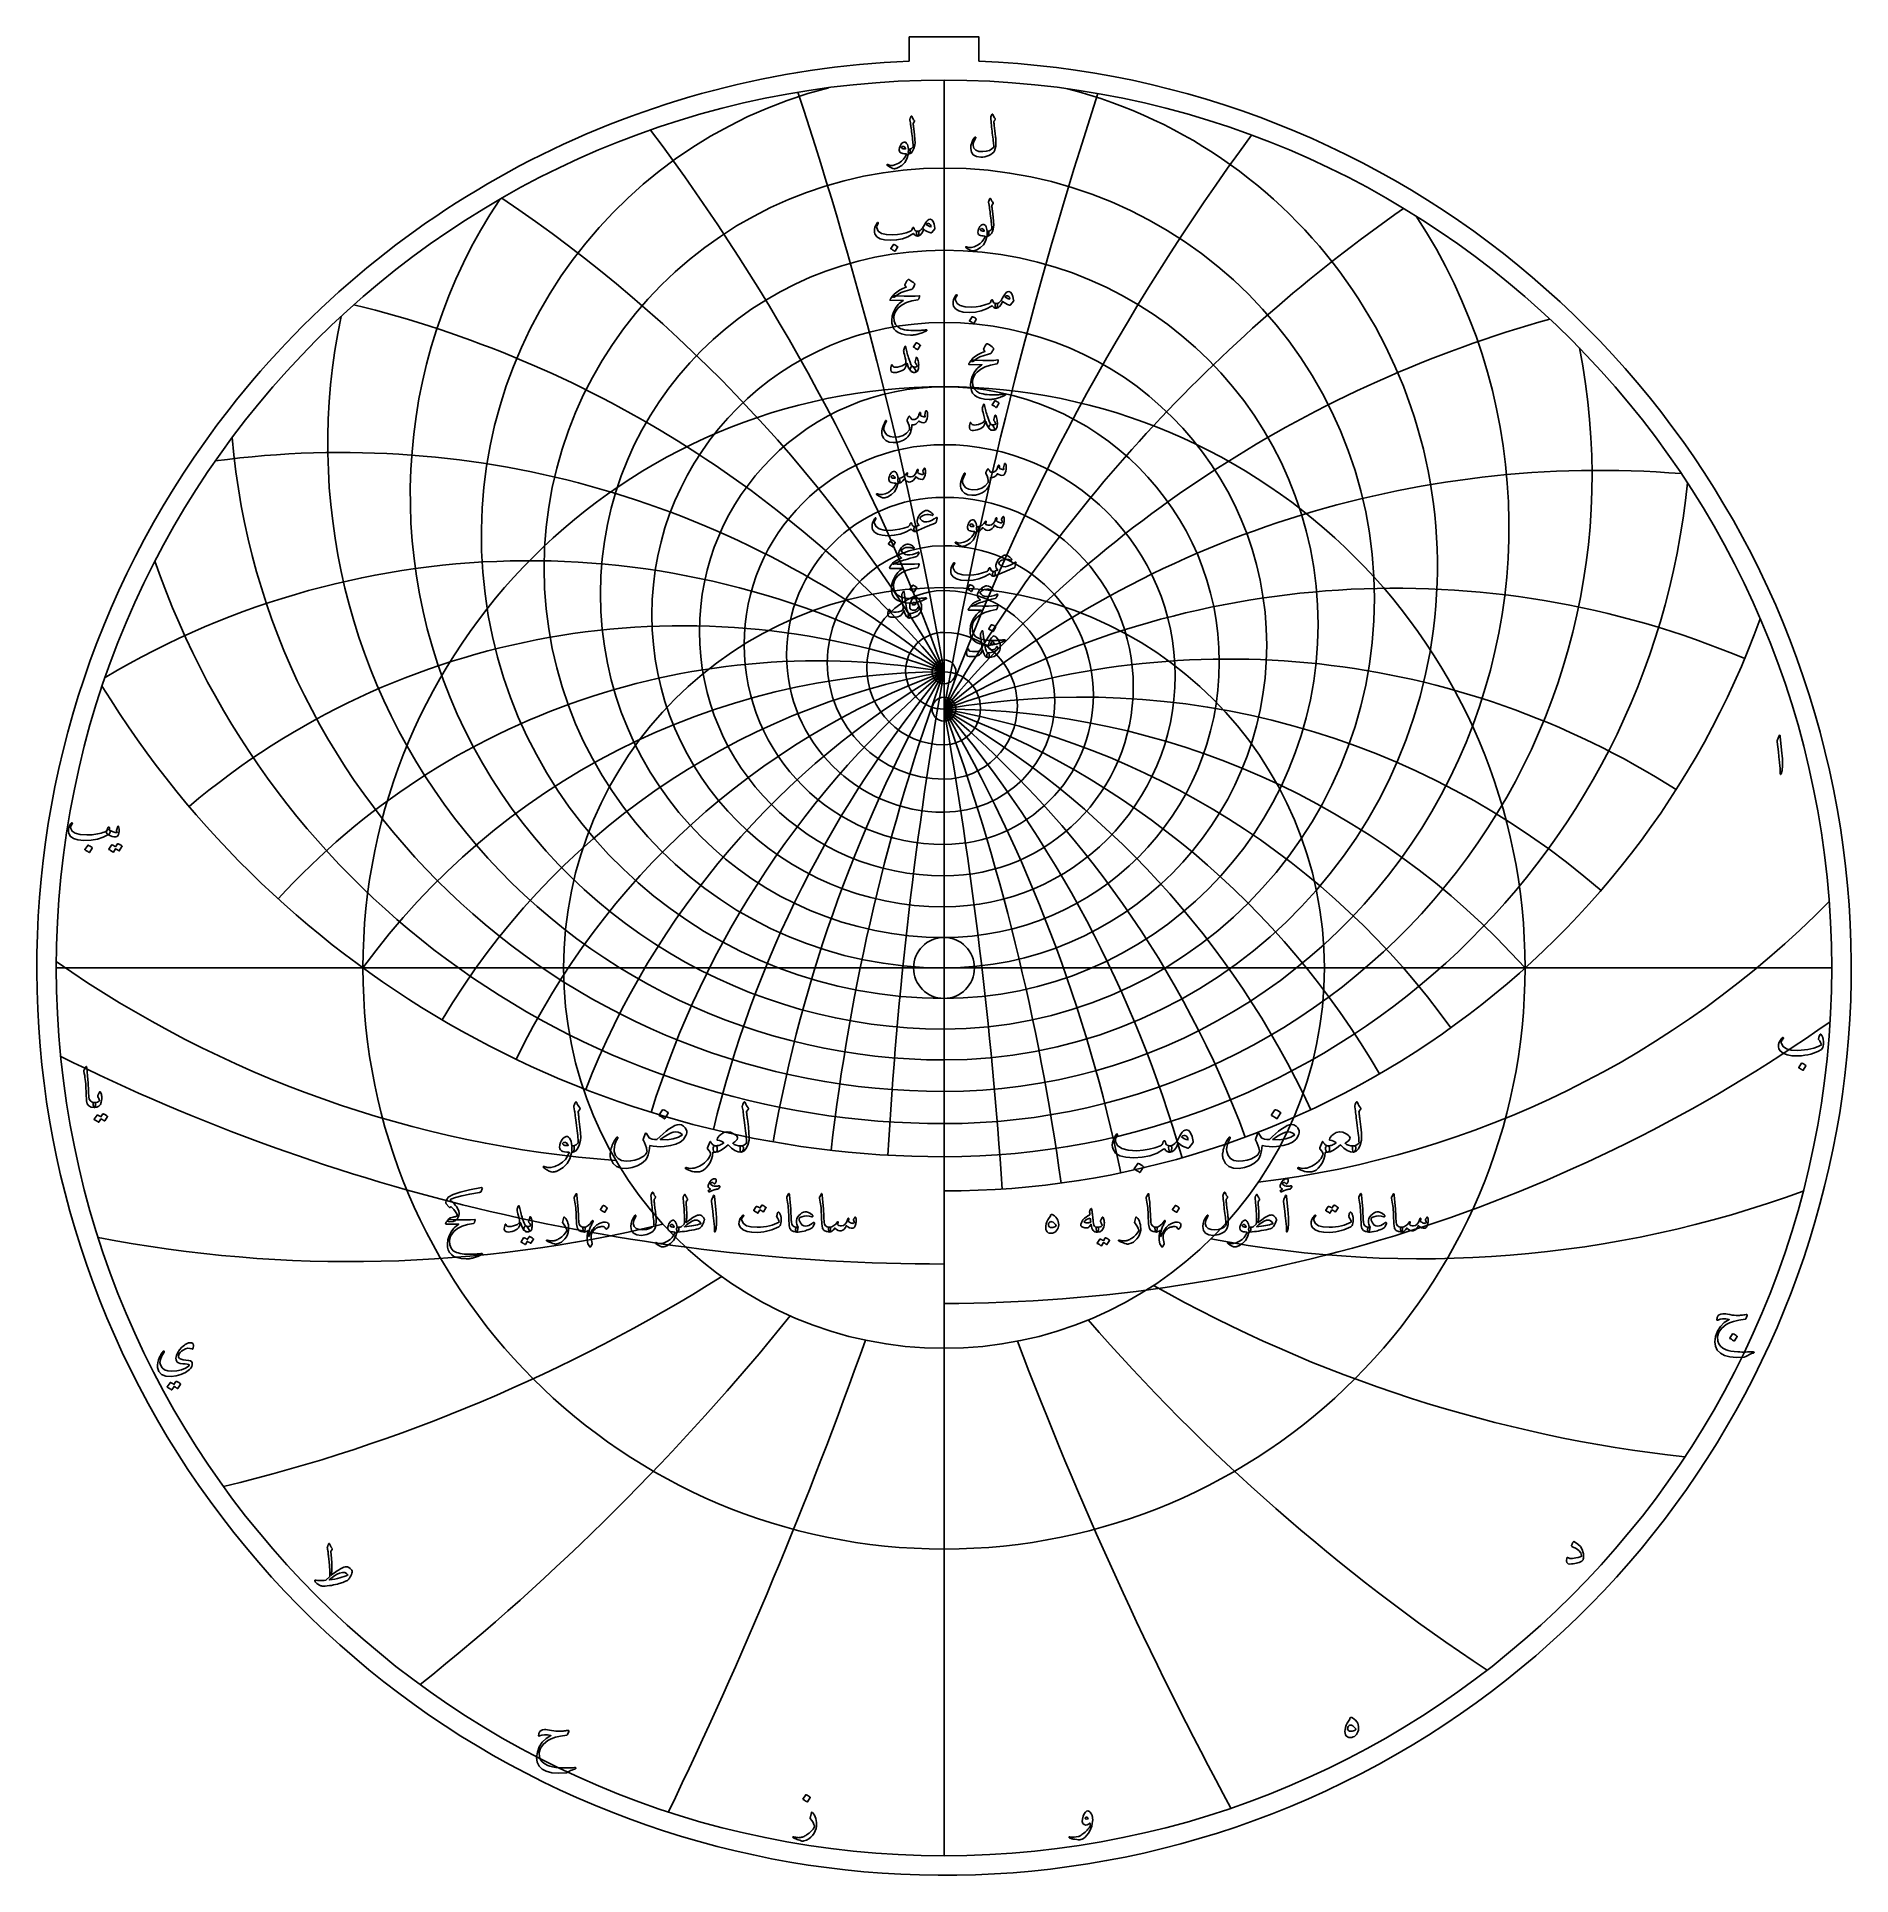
# Model space of a CAD drawing. Header units: millimetres. Extents: x -68 to 68, y -68 to 70.
import ezdxf

# ---------------------------------------------------------------- set-up
doc = ezdxf.new("R2010")
doc.units = ezdxf.units.MM
for name, color, linetype in [('CUT_INNER', 6, 'Continuous'), ('CUT_OUTER', 1, 'Continuous'), ('ENGRAVE', 7, 'Continuous'), ('ENGRAVE_FINE', 8, 'Continuous'), ('TEXT', 5, 'Continuous')]:
    doc.layers.add(name, color=color, linetype=linetype)

msp = doc.modelspace()

# ---------------------------------------------------------------- linework, layer by layer
at = {"layer": 'CUT_INNER'}
msp.add_circle((0, 0), 2.3, dxfattribs=at)
at = {"layer": 'CUT_OUTER'}
for points in [[(-2.625, 70.275), (2.625, 70.275), (2.625, 68.4244)], [(-2.625, 68.4244), (-2.625, 70.275)]]:
    msp.add_lwpolyline(points, dxfattribs=at)
for centre, radius, start, end in [((-0.0002, -0.0002), 68.4749, 142.031029, 87.802838), ((-0.0008, 0.001), 68.4737, 92.196314, 142.03149)]:
    msp.add_arc(centre, radius, start, end, dxfattribs=at)
at = {"layer": 'ENGRAVE'}
for points in [[(0, -67), (0, 67)], [(0, -67), (0, 67)], [(-67, 0), (0, 0)], [(0, 0), (67, 0)], [(0, -67), (0, -28.7086)], [(0, -67), (0, -28.7086)]]:
    msp.add_lwpolyline(points, dxfattribs=at)
for centre, radius in [((0, 0), 67), ((0, 0), 43.8575), ((0, 0), 28.7086), ((0, 22.3465), 0.9), ((0, 19.5266), 0.9)]:
    msp.add_circle(centre, radius, dxfattribs=at)
for centre, radius, start, end in [((0, 32.6181), 34.9165, 104.436571, 270), ((0, 30.2941), 37.2405, 270, 75.494493), ((0, 30.1823), 30.1823, 90, 270), ((0, 27.8775), 32.4871, 270, 90), ((0, 35.6769), 40.2865, 146.343028, 270), ((0, 33.3206), 42.6428, 270, 33.30323), ((0, 28.229), 25.9305, 90, 270), ((0, 25.9305), 28.229, 270, 90), ((0, 39.5644), 46.5108, 168.076059, 270), ((0, 26.6591), 22.0495, 90, 270), ((0, 24.3543), 24.3543, 270, 90), ((0, 37.1618), 48.9134, 270, 11.350415), ((0, 25.4019), 18.4556, 90, 270), ((0, 23.078), 20.7795, 270, 90), ((0, 44.5917), 53.9139, 184.845211, 270), ((0, 24.4058), 15.0836, 90, 270), ((0, 22.0495), 17.4399, 270, 90), ((0, 42.1277), 56.3778, 270, 354.391858), ((0, 23.6333), 11.8818, 90, 270), ((0, 21.2307), 14.2844, 270, 90), ((0, 51.2505), 63.0021, 199.041634, 270), ((0, 23.0572), 8.8071, 90, 270), ((0, 20.5933), 11.2711, 270, 90), ((0, 22.6584), 5.823, 90, 270), ((0, 20.1165), 8.3649, 270, 90), ((0, 22.4239), 2.8973, 90, 270), ((0, 48.7087), 65.544, 270, 340.040965), ((0, 19.7856), 5.5355, 270, 90), ((0, -31.8643), 54.2108, 90, 144), ((0, -31.8643), 54.2108, 90, 144), ((0, 19.5909), 2.7556, 270, 90), ((0, 60.3647), 74.6148, 211.615649, 270), ((0, -39.4895), 59.0161, 42, 90), ((0, -39.4895), 59.0161, 42, 90), ((15.0017, 55.9872), 72.6849, 276.888696, 315.464274), ((-18.6485, 69.597), 84.3504, 235.026154, 265.845624), ((35.9794, 62.3181), 84.2706, 259.171247, 290.03171), ((-44.8368, 77.6595), 99.8239, 259.026824, 283.6824), ((-84.2594, 84.2594), 126.9755, 283.613701, 302.105382), ((67.4841, 67.4841), 105.0319, 240.531979, 263.677326), ((-154.4212, 89.1551), 183.6246, 308.729876, 321.057664), ((123.5079, 71.3073), 149.2059, 220.99176, 236.421991), ((-343.9707, 92.1667), 358.7952, 334.253386, 340.41728), ((274.8861, 73.6555), 287.9427, 200.709041, 208.424156)]:
    msp.add_arc(centre, radius, start, end, dxfattribs=at)
at = {"layer": 'ENGRAVE_FINE'}
for centre, radius, start, end in [((-307.4449, -31.8643), 312.1878, 10, 18.285878), ((-307.4449, -31.8643), 312.1878, 10, 18.285878), ((334.6968, -39.4895), 339.86, 161.919865, 170), ((334.6968, -39.4895), 339.86, 161.919865, 170), ((-148.9431, -31.8643), 158.5019, 20, 36.869498), ((-148.9431, -31.8643), 158.5019, 20, 36.869498), ((162.1453, -39.4895), 172.5515, 143.623611, 160), ((162.1453, -39.4895), 172.5515, 143.623611, 160), ((-93.8959, -31.8643), 108.4217, 30, 56.069558), ((-93.8959, -31.8643), 108.4217, 30, 56.069558), ((102.2188, -39.4895), 118.0321, 124.896804, 150), ((102.2188, -39.4895), 118.0321, 124.896804, 150), ((-64.606, -31.8643), 84.3371, 40, 76.236453), ((-64.606, -31.8643), 84.3371, 40, 76.236453), ((70.3326, -39.4895), 91.8127, 105.542439, 140), ((70.3326, -39.4895), 91.8127, 105.542439, 140), ((-45.4883, -31.8643), 70.7672, 50, 97.725349), ((-45.4883, -31.8643), 70.7672, 50, 97.725349), ((49.5204, -39.4895), 77.04, 85.434238, 130), ((49.5204, -39.4895), 77.04, 85.434238, 130), ((-31.2986, -31.8643), 62.5973, 60, 120.755909), ((-31.2986, -31.8643), 62.5973, 60, 120.755909), ((34.0729, -39.4895), 68.1459, 67.237642, 120), ((34.0729, -39.4895), 68.1459, 67.237642, 120), ((-19.7311, -31.8643), 57.69, 70, 130.214249), ((-19.7311, -31.8643), 57.69, 70, 130.214249), ((-9.5588, -31.8643), 55.0471, 80, 137.66478), ((-9.5588, -31.8643), 55.0471, 80, 137.66478), ((9.5588, -31.8643), 55.0471, 100, 149.499071), ((9.5588, -31.8643), 55.0471, 100, 149.499071), ((19.7311, -31.8643), 57.69, 110, 154.365482), ((19.7311, -31.8643), 57.69, 110, 154.365482), ((31.2986, -31.8643), 62.5973, 120, 158.750453), ((31.2986, -31.8643), 62.5973, 120, 158.750453), ((45.4883, -31.8643), 70.7672, 130, 162.768996), ((45.4883, -31.8643), 70.7672, 130, 162.768996), ((64.606, -31.8643), 84.3371, 140, 166.510928), ((64.606, -31.8643), 84.3371, 140, 166.510928), ((93.8959, -31.8643), 108.4217, 150, 170.048526), ((93.8959, -31.8643), 108.4217, 150, 170.048526), ((148.9431, -31.8643), 158.5019, 160, 173.441977), ((148.9431, -31.8643), 158.5019, 160, 173.441977), ((307.4449, -31.8643), 312.1878, 170, 176.743407), ((307.4449, -31.8643), 312.1878, 170, 176.743407), ((21.4801, -39.4895), 62.8036, 57.464398, 110), ((21.4801, -39.4895), 62.8036, 57.464398, 110), ((10.4061, -39.4895), 59.9265, 49.165474, 100), ((10.4061, -39.4895), 59.9265, 49.165474, 100), ((-334.6968, -39.4895), 339.86, 3.846969, 10), ((-162.1453, -39.4895), 172.5515, 7.744385, 20), ((-102.2188, -39.4895), 118.0321, 11.745134, 30), ((-70.3326, -39.4895), 91.8127, 15.907198, 40), ((-49.5204, -39.4895), 77.04, 20.296793, 50), ((-34.0729, -39.4895), 68.1459, 24.992282, 60), ((-21.4801, -39.4895), 62.8036, 30.089288, 70), ((-10.4061, -39.4895), 59.9265, 35.707517, 80), ((-10.4061, -39.4895), 59.9265, 35.707517, 80), ((-21.4801, -39.4895), 62.8036, 30.089288, 70), ((-34.0729, -39.4895), 68.1459, 24.992282, 60), ((-49.5204, -39.4895), 77.04, 20.296793, 50), ((-70.3326, -39.4895), 91.8127, 15.907198, 40), ((-102.2188, -39.4895), 118.0321, 11.745134, 30), ((-162.1453, -39.4895), 172.5515, 7.744385, 20), ((-334.6968, -39.4895), 339.86, 3.846969, 10), ((0, 90.5061), 115.8272, 270, 305.26668), ((0, 127.2794), 149.6259, 243.541053, 270)]:
    msp.add_arc(centre, radius, start, end, dxfattribs=at)
at = {"layer": 'TEXT'}
for points in [[(-2.5668, 64.0718), (-2.5399, 64.137), (-2.5189, 64.1886), (-2.5039, 64.2268), (-2.495, 64.2515), (-2.488, 64.2672), (-2.479, 64.2784), (-2.468, 64.2852), (-2.455, 64.2874), (-2.4403, 64.2849), (-2.4281, 64.2774), (-2.4184, 64.2649), (-2.4111, 64.2475), (-2.3779, 64.1619), (-2.3383, 64.0848), (-2.2921, 64.0162), (-2.2395, 63.9561), (-2.2248, 63.9369), (-2.2205, 63.9152), (-2.2268, 63.8909), (-2.2435, 63.8643), (-2.3313, 63.7405), (-2.3253, 63.6851), (-2.3193, 63.6307), (-2.3133, 63.5773), (-2.3073, 63.5249), (-2.3014, 63.4735), (-2.2954, 63.4231), (-2.2894, 63.3737), (-2.2834, 63.3253), (-2.2282, 62.8772), (-2.1946, 62.527), (-2.1823, 62.2745), (-2.1916, 62.1198), (-2.2669, 61.8391), (-2.3652, 61.6318), (-2.4865, 61.4978), (-2.6307, 61.4372), (-2.6347, 61.4372), (-2.6387, 61.4372), (-2.6427, 61.4372), (-2.6467, 61.4372), (-2.6704, 61.4596), (-2.6856, 61.511), (-2.6923, 61.5913), (-2.6906, 61.7006), (-2.6868, 61.741), (-2.6756, 61.7705), (-2.6569, 61.7889), (-2.6307, 61.7964), (-2.5294, 61.8166), (-2.4451, 61.8533), (-2.3777, 61.9065), (-2.3273, 61.9761), (-2.3307, 62.0596), (-2.3368, 62.1547), (-2.3456, 62.2612), (-2.3572, 62.3793), (-2.3713, 62.5082), (-2.3877, 62.6477), (-2.4063, 62.7977), (-2.4271, 62.9581), (-2.4463, 63.1158), (-2.464, 63.2575), (-2.4802, 63.3832), (-2.495, 63.493), (-2.5077, 63.5868), (-2.5179, 63.6647), (-2.5256, 63.7265), (-2.5309, 63.7724), (-2.5708, 64), (-2.5721, 64.0224), (-2.5718, 64.0419), (-2.5701, 64.0584), (-2.5668, 64.0718)], [(3.6147, 64.4072), (3.6217, 64.4194), (3.6307, 64.4281), (3.6416, 64.4334), (3.6546, 64.4351), (3.6676, 64.4329), (3.6786, 64.4261), (3.6876, 64.4149), (3.6945, 64.3992), (3.7317, 64.3076), (3.7714, 64.2285), (3.8135, 64.1619), (3.8582, 64.1078), (3.8714, 64.0883), (3.8752, 64.0658), (3.8694, 64.0404), (3.8542, 64.012), (3.8445, 63.9982), (3.8353, 63.985), (3.8265, 63.9723), (3.8183, 63.9601), (3.8106, 63.9486), (3.8033, 63.9381), (3.7966, 63.9286), (3.7903, 63.9201), (3.7799, 63.9047), (3.7724, 63.8862), (3.7679, 63.8648), (3.7664, 63.8403), (3.7711, 63.7713), (3.7774, 63.6961), (3.7851, 63.6146), (3.7943, 63.5269), (3.8048, 63.433), (3.8163, 63.3328), (3.8288, 63.2264), (3.8422, 63.1138), (3.8573, 63.0014), (3.8707, 62.8957), (3.8823, 62.7968), (3.8921, 62.7046), (3.9005, 62.6189), (3.9076, 62.5394), (3.9135, 62.4662), (3.9181, 62.3992), (3.9233, 62.2009), (3.9071, 62.013), (3.8694, 61.8356), (3.8103, 61.6687), (3.7527, 61.5706), (3.6636, 61.4801), (3.5431, 61.397), (3.3911, 61.3214), (3.2265, 61.2588), (3.0718, 61.2146), (2.9271, 61.1889), (2.7924, 61.1817), (2.455, 61.2281), (2.2135, 61.3553), (2.0678, 61.5634), (2.0179, 61.8523), (2.0354, 62.0676), (2.0918, 62.2785), (2.1871, 62.4848), (2.3213, 62.6866), (2.3315, 62.6984), (2.3423, 62.7056), (2.3535, 62.7083), (2.3652, 62.7066), (2.3777, 62.7019), (2.3872, 62.6956), (2.3937, 62.6879), (2.3972, 62.6786), (2.3997, 62.6649), (2.3992, 62.6517), (2.3957, 62.639), (2.3892, 62.6268), (2.2976, 62.4484), (2.2345, 62.2964), (2.1998, 62.1709), (2.1936, 62.0719), (2.2602, 61.8586), (2.4041, 61.7096), (2.6254, 61.625), (2.9241, 61.6048), (3.1933, 61.634), (3.4221, 61.7016), (3.6105, 61.8077), (3.7584, 61.9521), (3.7553, 62.0219), (3.7499, 62.1033), (3.7423, 62.1965), (3.7325, 62.3014), (3.7201, 62.4183), (3.705, 62.5474), (3.6872, 62.6888), (3.6666, 62.8423), (3.6471, 63.0007), (3.6287, 63.1567), (3.6112, 63.3101), (3.5947, 63.4611), (3.5795, 63.6095), (3.5658, 63.7555), (3.5536, 63.8989), (3.5428, 64.0399), (3.5269, 64.1756), (3.5276, 64.1911), (3.5299, 64.2056), (3.5336, 64.219), (3.5389, 64.2315)], [(-2.7105, 61.3932), (-2.8041, 61.0647), (-2.961, 60.7895), (-3.1813, 60.5677), (-3.465, 60.3993), (-3.5047, 60.3822), (-3.5438, 60.3668), (-3.5825, 60.3532), (-3.6207, 60.3414), (-3.6581, 60.3315), (-3.6945, 60.3239), (-3.73, 60.3185), (-3.7644, 60.3154), (-3.8502, 60.3276), (-3.964, 60.3723), (-4.1057, 60.4494), (-4.2754, 60.5589), (-4.2936, 60.5746), (-4.3043, 60.5899), (-4.3075, 60.6046), (-4.3033, 60.6188), (-4.2938, 60.6298), (-4.2814, 60.6348), (-4.2659, 60.6338), (-4.2474, 60.6268), (-4.071, 60.5697), (-3.8732, 60.5699), (-3.6539, 60.6275), (-3.4131, 60.7426), (-3.2165, 60.876), (-3.0538, 61.033), (-2.9251, 61.2134), (-2.8303, 61.4172), (-2.831, 61.4244), (-2.8333, 61.4302), (-2.837, 61.4344), (-2.8423, 61.4372), (-2.9797, 61.4451), (-3.0967, 61.4611), (-3.1933, 61.4851), (-3.2694, 61.517), (-3.3283, 61.5664), (-3.3652, 61.6348), (-3.3802, 61.7221), (-3.3732, 61.8284), (-3.3709, 61.8425), (-3.3682, 61.8568), (-3.365, 61.8714), (-3.3612, 61.8862), (-3.357, 61.9016), (-3.3522, 61.9177), (-3.347, 61.9345), (-3.3412, 61.9521), (-3.2943, 62.0661), (-3.2375, 62.1607), (-3.1706, 62.2358), (-3.0937, 62.2914), (-3.0152, 62.3219), (-2.9431, 62.3214), (-2.8774, 62.2899), (-2.8183, 62.2276), (-2.7667, 62.1407), (-2.7275, 62.0399), (-2.7008, 61.9252), (-2.6866, 61.7964), (-2.6787, 61.7966), (-2.6711, 61.7969), (-2.6637, 61.7976), (-2.6566, 61.7984), (-2.6495, 61.7993), (-2.6422, 61.7999), (-2.6346, 61.8003), (-2.6267, 61.8004), (-2.5997, 61.7947), (-2.5788, 61.7775), (-2.5638, 61.7488), (-2.5548, 61.7086), (-2.5511, 61.6644), (-2.5518, 61.6198), (-2.5571, 61.5746), (-2.5668, 61.529), (-2.5795, 61.4888), (-2.5938, 61.4601), (-2.6095, 61.4429), (-2.6267, 61.4372), (-2.7025, 61.4372), (-2.703, 61.4299), (-2.7045, 61.4202), (-2.707, 61.408), (-2.7105, 61.3932)], [(-2.9021, 61.8403), (-2.9441, 61.9134), (-2.99, 61.9651), (-3.0399, 61.9953), (-3.0937, 62.004), (-3.1259, 61.9955), (-3.1546, 61.9821), (-3.1798, 61.9636), (-3.2015, 61.9401), (-3.2085, 61.9277), (-3.2095, 61.9142), (-3.2045, 61.8997), (-3.1935, 61.8843), (-3.1524, 61.8481), (-3.0928, 61.8234), (-3.0147, 61.8102), (-2.9181, 61.8084), (-2.9081, 61.8104), (-2.9021, 61.8164), (-2.9001, 61.8264), (-2.9021, 61.8403)], [(3.3732, 57.8667), (3.4001, 57.9318), (3.4211, 57.9834), (3.4361, 58.0216), (3.445, 58.0463), (3.452, 58.062), (3.461, 58.0733), (3.472, 58.08), (3.485, 58.0822), (3.4997, 58.0797), (3.5119, 58.0723), (3.5216, 58.0598), (3.5289, 58.0423), (3.5621, 57.9567), (3.6017, 57.8796), (3.6479, 57.811), (3.7005, 57.7509), (3.7152, 57.7317), (3.7195, 57.71), (3.7132, 57.6858), (3.6965, 57.6591), (3.6087, 57.5353), (3.6147, 57.4799), (3.6207, 57.4256), (3.6267, 57.3722), (3.6327, 57.3198), (3.6386, 57.2684), (3.6446, 57.218), (3.6506, 57.1686), (3.6566, 57.1202), (3.7118, 56.6721), (3.7454, 56.3218), (3.7577, 56.0693), (3.7484, 55.9146), (3.6731, 55.6339), (3.5748, 55.4266), (3.4535, 55.2926), (3.3093, 55.232), (3.3053, 55.232), (3.3013, 55.232), (3.2973, 55.232), (3.2933, 55.232), (3.2696, 55.2544), (3.2544, 55.3058), (3.2477, 55.3862), (3.2494, 55.4955), (3.2532, 55.5359), (3.2644, 55.5653), (3.2831, 55.5838), (3.3093, 55.5913), (3.4106, 55.6115), (3.4949, 55.6481), (3.5623, 55.7013), (3.6127, 55.7709), (3.6093, 55.8545), (3.6032, 55.9495), (3.5944, 56.0561), (3.5828, 56.1741), (3.5687, 56.3031), (3.5523, 56.4425), (3.5337, 56.5925), (3.5129, 56.7529), (3.4937, 56.9106), (3.476, 57.0523), (3.4598, 57.1781), (3.445, 57.2878), (3.4323, 57.3816), (3.4221, 57.4595), (3.4144, 57.5214), (3.4091, 57.5673), (3.3692, 57.7948), (3.3679, 57.8173), (3.3682, 57.8367), (3.3699, 57.8532), (3.3732, 57.8667)], [(-5.0298, 56.2459), (-5.0156, 56.2614), (-5.0009, 56.2679), (-4.9857, 56.2654), (-4.97, 56.2539), (-4.958, 56.239), (-4.954, 56.222), (-4.958, 56.203), (-4.97, 56.1821), (-5.0308, 56.0878), (-5.0698, 56.0004), (-5.0867, 55.9201), (-5.0817, 55.8467), (-4.9567, 55.6057), (-4.7135, 55.4376), (-4.352, 55.3423), (-3.8722, 55.3198), (-3.5161, 55.346), (-3.1746, 55.4006), (-2.8475, 55.4837), (-2.5349, 55.5953), (-2.4797, 55.6279), (-2.4341, 55.6781), (-2.3979, 55.7457), (-2.3712, 55.8308), (-2.3622, 55.855), (-2.3473, 55.8717), (-2.3263, 55.8809), (-2.2994, 55.8827), (-2.2801, 55.8744), (-2.2664, 55.8577), (-2.2582, 55.8325), (-2.2554, 55.7988), (-2.2367, 55.7155), (-2.1846, 55.6531), (-2.099, 55.6117), (-1.98, 55.5913), (-1.9371, 55.5818), (-1.9081, 55.5573), (-1.8932, 55.5179), (-1.8922, 55.4635), (-1.9066, 55.3622), (-1.9261, 55.2899), (-1.9506, 55.2465), (-1.98, 55.232), (-2.0676, 55.2435), (-2.1507, 55.2779), (-2.2292, 55.3353), (-2.3033, 55.4156), (-2.3096, 55.4189), (-2.3203, 55.4166), (-2.3355, 55.4089), (-2.3552, 55.3957), (-2.7275, 55.1861), (-3.1337, 55.0364), (-3.5738, 54.9466), (-4.0478, 54.9166), (-4.4859, 54.9466), (-4.8262, 55.0364), (-5.0688, 55.1861), (-5.2135, 55.3957), (-5.2464, 55.5127), (-5.2574, 55.6322), (-5.2464, 55.7542), (-5.2135, 55.8787), (-5.1691, 55.9944), (-5.1236, 56.0942), (-5.0772, 56.1781), (-5.0298, 56.2459)], [(-1.0539, 56.5014), (-0.9289, 56.457), (-0.8253, 56.3318), (-0.7432, 56.1257), (-0.6826, 55.8388), (-0.6804, 55.8181), (-0.6816, 55.7998), (-0.6864, 55.7841), (-0.6946, 55.7709), (-0.9142, 55.4955), (-0.9294, 55.4787), (-0.9471, 55.4685), (-0.9673, 55.4648), (-0.99, 55.4675), (-1.1392, 55.5184), (-1.2794, 55.5833), (-1.4107, 55.6621), (-1.5329, 55.7549), (-1.6315, 55.5261), (-1.7395, 55.3627), (-1.857, 55.2647), (-1.984, 55.232), (-1.9982, 55.2372), (-2.0129, 55.2529), (-2.0282, 55.2791), (-2.0439, 55.3158), (-2.0681, 55.4066), (-2.0768, 55.4795), (-2.0701, 55.5344), (-2.0479, 55.5713), (-2.0349, 55.58), (-2.0199, 55.5863), (-2.003, 55.59), (-1.984, 55.5913), (-1.8932, 55.6067), (-1.8044, 55.6491), (-1.7175, 55.7185), (-1.6327, 55.8148), (-1.5955, 55.8707), (-1.5399, 55.9625), (-1.4658, 56.0903), (-1.3732, 56.2539), (-1.3009, 56.3622), (-1.2235, 56.4396), (-1.1412, 56.486), (-1.0539, 56.5014)], [(-1.3413, 56.1102), (-1.2664, 56.0478), (-1.1816, 55.9964), (-1.0868, 55.956), (-0.982, 55.9266), (-0.9878, 56.0052), (-1.009, 56.0693), (-1.0456, 56.1189), (-1.0978, 56.1541), (-1.1579, 56.1723), (-1.2185, 56.1711), (-1.2797, 56.1504), (-1.3413, 56.1102)], [(3.2295, 55.1881), (3.1359, 54.8595), (2.979, 54.5843), (2.7587, 54.3625), (2.475, 54.1941), (2.4353, 54.177), (2.3962, 54.1617), (2.3575, 54.1481), (2.3193, 54.1362), (2.2819, 54.1263), (2.2455, 54.1187), (2.21, 54.1134), (2.1756, 54.1103), (2.0898, 54.1225), (1.976, 54.1671), (1.8343, 54.2442), (1.6646, 54.3538), (1.6464, 54.3695), (1.6357, 54.3847), (1.6325, 54.3994), (1.6367, 54.4136), (1.6462, 54.4246), (1.6586, 54.4296), (1.6741, 54.4286), (1.6926, 54.4216), (1.869, 54.3645), (2.0668, 54.3647), (2.2861, 54.4224), (2.5269, 54.5374), (2.7235, 54.6709), (2.8862, 54.8278), (3.0149, 55.0082), (3.1097, 55.212), (3.109, 55.2193), (3.1067, 55.225), (3.103, 55.2292), (3.0977, 55.232), (2.9603, 55.24), (2.8433, 55.2559), (2.7467, 55.2799), (2.6706, 55.3118), (2.6117, 55.3612), (2.5748, 55.4296), (2.5598, 55.5169), (2.5668, 55.6232), (2.5691, 55.6373), (2.5718, 55.6516), (2.575, 55.6662), (2.5788, 55.6811), (2.583, 55.6964), (2.5878, 55.7125), (2.593, 55.7294), (2.5987, 55.7469), (2.6457, 55.861), (2.7025, 55.9555), (2.7694, 56.0306), (2.8462, 56.0863), (2.9248, 56.1167), (2.9969, 56.1162), (3.0626, 56.0848), (3.1217, 56.0224), (3.1733, 55.9356), (3.2125, 55.8348), (3.2392, 55.72), (3.2534, 55.5913), (3.2613, 55.5914), (3.2689, 55.5918), (3.2763, 55.5924), (3.2834, 55.5933), (3.2905, 55.5941), (3.2978, 55.5948), (3.3054, 55.5951), (3.3133, 55.5953), (3.3403, 55.5895), (3.3612, 55.5723), (3.3762, 55.5436), (3.3852, 55.5034), (3.3889, 55.4593), (3.3882, 55.4146), (3.3829, 55.3695), (3.3732, 55.3238), (3.3605, 55.2836), (3.3462, 55.2549), (3.3305, 55.2377), (3.3133, 55.232), (3.2375, 55.232), (3.237, 55.2248), (3.2355, 55.215), (3.233, 55.2028), (3.2295, 55.1881)], [(3.0379, 55.6352), (2.9959, 55.7083), (2.95, 55.7599), (2.9001, 55.7901), (2.8462, 55.7988), (2.8141, 55.7904), (2.7854, 55.7769), (2.7602, 55.7584), (2.7385, 55.735), (2.7315, 55.7225), (2.7305, 55.709), (2.7355, 55.6946), (2.7465, 55.6791), (2.7876, 55.6429), (2.8472, 55.6182), (2.9253, 55.605), (3.0219, 55.6032), (3.0319, 55.6052), (3.0379, 55.6112), (3.0399, 55.6212), (3.0379, 55.6352)], [(-3.8203, 54.5893), (-3.8153, 54.5943), (-3.8083, 54.5973), (-3.7993, 54.5983), (-3.7883, 54.5973), (-3.7108, 54.5658), (-3.6377, 54.5274), (-3.569, 54.482), (-3.5049, 54.4296), (-3.4987, 54.4216), (-3.4959, 54.4136), (-3.4967, 54.4057), (-3.5009, 54.3977), (-3.6885, 54.0943), (-3.6955, 54.0871), (-3.7045, 54.0853), (-3.7155, 54.089), (-3.7285, 54.0983), (-3.7397, 54.1063), (-3.7574, 54.1182), (-3.7816, 54.1342), (-3.8123, 54.1542), (-3.85, 54.1781), (-3.8951, 54.2061), (-3.9478, 54.238), (-4.0079, 54.2739), (-4.0159, 54.2799), (-4.0199, 54.2859), (-4.0199, 54.2919), (-4.0159, 54.2979)], [(-2.5708, 51.1744), (-2.9196, 51.0833), (-3.2275, 50.9658), (-3.4944, 50.8218), (-3.7205, 50.6514), (-3.7552, 50.6252), (-3.7873, 50.6105), (-3.817, 50.6073), (-3.8442, 50.6155), (-3.8759, 50.6532), (-3.8712, 50.7063), (-3.83, 50.7749), (-3.7524, 50.859), (-3.569, 51.0112), (-3.3582, 51.1484), (-3.1199, 51.2707), (-2.8542, 51.378), (-2.9301, 51.4897), (-2.9443, 51.5177), (-2.951, 51.5456), (-2.9503, 51.5736), (-2.9421, 51.6015), (-2.8884, 51.708), (-2.8393, 51.7961), (-2.7946, 51.8657), (-2.7544, 51.9169), (-2.7287, 51.9411), (-2.7035, 51.9538), (-2.6788, 51.955), (-2.6546, 51.9448), (-2.5142, 51.8655), (-2.3962, 51.7911), (-2.3006, 51.7218), (-2.2275, 51.6574), (-2.2133, 51.6367), (-2.2065, 51.6105), (-2.2073, 51.5788), (-2.2155, 51.5416), (-2.2412, 51.4835), (-2.2824, 51.4129), (-2.339, 51.3298), (-2.4111, 51.2342), (-2.4301, 51.22), (-2.463, 51.2053), (-2.5099, 51.1901), (-2.5708, 51.1744)], [(-3.5129, 50.7113), (-3.0007, 50.6933), (-2.5578, 50.6913), (-2.1843, 50.7053), (-1.8802, 50.7353), (-1.8708, 50.7364), (-1.8627, 50.7357), (-1.8559, 50.7334), (-1.8503, 50.7293), (-1.8461, 50.7236), (-1.8438, 50.7168), (-1.8432, 50.7087), (-1.8443, 50.6993), (-1.8521, 50.6629), (-1.8597, 50.6295), (-1.8671, 50.599), (-1.8742, 50.5716), (-1.8811, 50.5471), (-1.8877, 50.5257), (-1.894, 50.5072), (-1.9002, 50.4917), (-1.9131, 50.467), (-1.9281, 50.4488), (-1.9451, 50.4371), (-1.964, 50.4319), (-2.4251, 50.3483), (-2.8263, 50.2173), (-3.1676, 50.0389), (-3.449, 49.8131), (-3.5912, 49.6507), (-3.6945, 49.4788), (-3.7589, 49.2974), (-3.7844, 49.1065), (-3.7599, 48.8069), (-3.6626, 48.5626), (-3.4924, 48.3738), (-3.2494, 48.2403), (-3.1234, 48.1999), (-2.985, 48.1664), (-2.834, 48.14), (-2.6706, 48.1205), (-2.495, 48.1078), (-2.3073, 48.1016), (-2.1077, 48.1018), (-1.8962, 48.1086), (-1.8209, 48.1128), (-1.747, 48.1175), (-1.6742, 48.1228), (-1.6028, 48.1285), (-1.533, 48.1348), (-1.4655, 48.1415), (-1.4003, 48.1487), (-1.3373, 48.1565), (-1.3181, 48.1575), (-1.3044, 48.1525), (-1.2961, 48.1415), (-1.2934, 48.1245), (-1.2949, 48.1048), (-1.2994, 48.0896), (-1.3069, 48.0789), (-1.3173, 48.0726), (-1.4301, 48.025), (-1.5369, 47.9818), (-1.6377, 47.9431), (-1.7325, 47.909), (-1.8211, 47.879), (-1.9032, 47.8531), (-1.9788, 47.8311), (-2.0479, 47.8132), (-2.1129, 47.7999), (-2.1761, 47.7882), (-2.2376, 47.778), (-2.2974, 47.7692), (-2.3556, 47.7625), (-2.4126, 47.7583), (-2.4684, 47.7565), (-2.5229, 47.7573), (-2.8952, 47.7862), (-3.2055, 47.8491), (-3.454, 47.9459), (-3.6406, 48.0766), (-3.7776, 48.24), (-3.8732, 48.4309), (-3.9273, 48.6492), (-3.94, 48.895), (-3.9009, 49.1999), (-3.8073, 49.4958), (-3.6594, 49.7827), (-3.457, 50.0606), (-3.3779, 50.1447), (-3.2884, 50.2253), (-3.1883, 50.3024), (-3.0778, 50.376), (-4.0438, 50.384), (-4.067, 50.3939), (-4.0768, 50.4119), (-4.073, 50.4379), (-4.0558, 50.4718), (-4.0234, 50.5212), (-3.9939, 50.5656), (-3.9675, 50.605), (-3.944, 50.6394), (-3.9236, 50.6686), (-3.9061, 50.6923), (-3.8916, 50.7106), (-3.8802, 50.7233), (-3.8542, 50.7255), (-3.7844, 50.7243), (-3.6706, 50.7195), (-3.5129, 50.7113)], [(0.9102, 50.7951), (0.9244, 50.8106), (0.9391, 50.8171), (0.9543, 50.8146), (0.97, 50.8031), (0.982, 50.7881), (0.986, 50.7712), (0.982, 50.7522), (0.97, 50.7313), (0.9092, 50.6369), (0.8702, 50.5496), (0.8533, 50.4693), (0.8583, 50.3959), (0.9833, 50.1549), (1.2265, 49.9868), (1.588, 49.8915), (2.0678, 49.869), (2.4239, 49.8952), (2.7654, 49.9498), (3.0925, 50.0329), (3.4051, 50.1444), (3.4603, 50.1771), (3.5059, 50.2273), (3.5421, 50.2949), (3.5688, 50.38), (3.5778, 50.4042), (3.5927, 50.4209), (3.6137, 50.4301), (3.6406, 50.4319), (3.6599, 50.4236), (3.6736, 50.4069), (3.6818, 50.3817), (3.6846, 50.348), (3.7033, 50.2647), (3.7554, 50.2023), (3.841, 50.1609), (3.96, 50.1405), (4.0029, 50.131), (4.0319, 50.1065), (4.0468, 50.0671), (4.0478, 50.0127), (4.0334, 49.9114), (4.0139, 49.8391), (3.9894, 49.7956), (3.96, 49.7812), (3.8724, 49.7927), (3.7893, 49.8271), (3.7108, 49.8845), (3.6367, 49.9648), (3.6304, 49.9681), (3.6197, 49.9658), (3.6045, 49.9581), (3.5848, 49.9448), (3.2125, 49.7353), (2.8063, 49.5856), (2.3662, 49.4958), (1.8922, 49.4658), (1.4541, 49.4958), (1.1138, 49.5856), (0.8712, 49.7353), (0.7265, 49.9448), (0.6936, 50.0619), (0.6826, 50.1814), (0.6936, 50.3034), (0.7265, 50.4279), (0.7709, 50.5436), (0.8164, 50.6434), (0.8628, 50.7273), (0.9102, 50.7951)], [(4.8861, 51.0506), (5.0111, 51.0062), (5.1147, 50.881), (5.1968, 50.6749), (5.2574, 50.388), (5.2596, 50.3672), (5.2584, 50.349), (5.2536, 50.3333), (5.2454, 50.3201), (5.0258, 50.0446), (5.0106, 50.0279), (4.9929, 50.0177), (4.9727, 50.014), (4.95, 50.0167), (4.8008, 50.0676), (4.6606, 50.1325), (4.5293, 50.2113), (4.4071, 50.3041), (4.3085, 50.0753), (4.2005, 49.9119), (4.083, 49.8139), (3.956, 49.7812), (3.9418, 49.7864), (3.9271, 49.8021), (3.9118, 49.8283), (3.8961, 49.865), (3.8719, 49.9558), (3.8632, 50.0287), (3.8699, 50.0836), (3.8921, 50.1205), (3.9051, 50.1292), (3.9201, 50.1355), (3.937, 50.1392), (3.956, 50.1405), (4.0468, 50.1559), (4.1356, 50.1983), (4.2225, 50.2677), (4.3073, 50.364), (4.3445, 50.4199), (4.4001, 50.5117), (4.4742, 50.6394), (4.5668, 50.8031), (4.6391, 50.9114), (4.7165, 50.9887), (4.7988, 51.0351), (4.8861, 51.0506)], [(4.5987, 50.6594), (4.6736, 50.597), (4.7584, 50.5456), (4.8532, 50.5052), (4.958, 50.4758), (4.9522, 50.5544), (4.931, 50.6185), (4.8944, 50.6681), (4.8422, 50.7033), (4.7821, 50.7215), (4.7215, 50.7203), (4.6603, 50.6996), (4.5987, 50.6594)], [(2.1197, 49.1385), (2.1247, 49.1435), (2.1317, 49.1465), (2.1407, 49.1475), (2.1517, 49.1465), (2.2292, 49.115), (2.3023, 49.0766), (2.371, 49.0312), (2.4351, 48.9788), (2.4413, 48.9708), (2.4441, 48.9628), (2.4433, 48.9548), (2.4391, 48.9469), (2.2515, 48.6435), (2.2445, 48.6362), (2.2355, 48.6345), (2.2245, 48.6382), (2.2115, 48.6475), (2.2003, 48.6555), (2.1826, 48.6674), (2.1584, 48.6834), (2.1277, 48.7034), (2.09, 48.7273), (2.0449, 48.7553), (1.9922, 48.7872), (1.9321, 48.8231), (1.9241, 48.8291), (1.9201, 48.8351), (1.9201, 48.8411), (1.9241, 48.8471)], [(-2.8802, 46.8222), (-2.8572, 46.7175), (-2.8323, 46.6111), (-2.8053, 46.5029), (-2.7764, 46.393), (-2.7455, 46.2809), (-2.7125, 46.166), (-2.6776, 46.0484), (-2.6407, 45.928), (-2.5661, 45.7114), (-2.498, 45.5487), (-2.4363, 45.44), (-2.3812, 45.3851), (-2.333, 45.3524), (-2.2844, 45.3062), (-2.2352, 45.2466), (-2.1856, 45.1735), (-2.1387, 45.0829), (-2.1257, 45.0148), (-2.1467, 44.9692), (-2.2016, 44.946), (-2.3789, 44.9639), (-2.5359, 45.0817), (-2.6724, 45.2992), (-2.7884, 45.6166), (-2.7909, 45.6218), (-2.7944, 45.6256), (-2.7988, 45.6278), (-2.8043, 45.6286), (-2.8083, 45.6278), (-2.8123, 45.6256), (-2.8163, 45.6218), (-2.8203, 45.6166), (-2.8315, 45.5652), (-2.8453, 45.5108), (-2.8615, 45.4534), (-2.8802, 45.3931), (-2.9006, 45.3359), (-2.9221, 45.2883), (-2.9446, 45.2501), (-2.968, 45.2214), (-3.0523, 45.1478), (-3.1576, 45.0827), (-3.2839, 45.026), (-3.4311, 44.9779), (-3.5808, 44.9422), (-3.7105, 44.927), (-3.8203, 44.9322), (-3.9101, 44.9579), (-3.9869, 45.0223), (-4.0219, 45.1356), (-4.0149, 45.2977), (-3.966, 45.5088), (-3.9612, 45.5158), (-3.955, 45.5208), (-3.9473, 45.5238), (-3.938, 45.5248), (-3.9271, 45.5235), (-3.9181, 45.5198), (-3.9111, 45.5136), (-3.9061, 45.5048), (-3.8871, 45.4607), (-3.8662, 45.424), (-3.8432, 45.3948), (-3.8183, 45.3731), (-3.7404, 45.3442), (-3.6347, 45.3372), (-3.5009, 45.3521), (-3.3393, 45.3891), (-3.1669, 45.4445), (-3.0329, 45.5068), (-2.9373, 45.5762), (-2.8802, 45.6525), (-2.8707, 45.7299), (-2.8862, 45.8621), (-2.9266, 46.0492), (-2.992, 46.2912), (-3.0234, 46.4187), (-3.0419, 46.5218), (-3.0473, 46.6004), (-3.0399, 46.6545), (-2.964, 46.8701), (-2.9558, 46.8928), (-2.947, 46.909), (-2.9378, 46.9187), (-2.9281, 46.922), (-2.9161, 46.9157), (-2.9041, 46.897), (-2.8922, 46.8658), (-2.8802, 46.8222)], [(-2.0738, 45.5328), (-2.0973, 45.5719), (-2.1197, 45.6056), (-2.1412, 45.6338), (-2.1616, 45.6565), (-2.1764, 45.676), (-2.1846, 45.6984), (-2.1863, 45.7239), (-2.1816, 45.7523), (-2.0978, 46.0557), (-2.086, 46.0822), (-2.0708, 46.0896), (-2.0521, 46.0782), (-2.0299, 46.0477), (-1.9965, 45.9831), (-1.968, 45.905), (-1.9446, 45.8135), (-1.9261, 45.7084), (-1.9154, 45.6076), (-1.9111, 45.5088), (-1.9134, 45.412), (-1.9221, 45.3172), (-1.9363, 45.2346), (-1.9551, 45.1625), (-1.9783, 45.1009), (-2.0059, 45.0497), (-2.0401, 45.0118), (-2.0868, 44.9819), (-2.1459, 44.9599), (-2.2175, 44.946), (-2.2909, 44.9432), (-2.3592, 44.9549), (-2.4226, 44.9811), (-2.481, 45.0218), (-2.5261, 45.0735), (-2.5498, 45.1326), (-2.5521, 45.1992), (-2.5329, 45.2733), (-2.5022, 45.3339), (-2.466, 45.3721), (-2.4244, 45.3878), (-2.3772, 45.3811), (-2.2684, 45.3549), (-2.1736, 45.3521), (-2.0928, 45.3728), (-2.0259, 45.417), (-2.0244, 45.4287), (-2.0319, 45.4519), (-2.0484, 45.4866), (-2.0738, 45.5328)], [(-2.1097, 47.1655), (-2.1047, 47.1705), (-2.0978, 47.1735), (-2.0888, 47.1745), (-2.0778, 47.1735), (-2.0002, 47.142), (-1.9271, 47.1036), (-1.8585, 47.0582), (-1.7944, 47.0058), (-1.7881, 46.9978), (-1.7854, 46.9898), (-1.7861, 46.9818), (-1.7904, 46.9739), (-1.978, 46.6705), (-1.985, 46.6632), (-1.994, 46.6615), (-2.0049, 46.6652), (-2.0179, 46.6745), (-2.0292, 46.6825), (-2.0469, 46.6944), (-2.0711, 46.7104), (-2.1018, 46.7304), (-2.1394, 46.7543), (-2.1846, 46.7822), (-2.2372, 46.8142), (-2.2974, 46.8501), (-2.3053, 46.8561), (-2.3093, 46.8621), (-2.3093, 46.8681), (-2.3053, 46.8741)], [(2.4271, 45.8601), (2.9393, 45.8421), (3.3822, 45.8402), (3.7557, 45.8541), (4.0598, 45.8841), (4.0692, 45.8852), (4.0773, 45.8846), (4.0841, 45.8822), (4.0897, 45.8781), (4.0939, 45.8725), (4.0962, 45.8656), (4.0968, 45.8575), (4.0957, 45.8481), (4.0879, 45.8117), (4.0803, 45.7783), (4.0729, 45.7478), (4.0658, 45.7204), (4.0589, 45.6959), (4.0523, 45.6745), (4.046, 45.656), (4.0398, 45.6406), (4.0269, 45.6159), (4.0119, 45.5976), (3.9949, 45.5859), (3.976, 45.5807), (3.5149, 45.4971), (3.1137, 45.3661), (2.7724, 45.1877), (2.491, 44.9619), (2.3488, 44.7995), (2.2455, 44.6276), (2.1811, 44.4462), (2.1556, 44.2554), (2.1801, 43.9557), (2.2774, 43.7115), (2.4476, 43.5226), (2.6906, 43.3891), (2.8166, 43.3487), (2.955, 43.3153), (3.106, 43.2888), (3.2694, 43.2693), (3.445, 43.2566), (3.6327, 43.2504), (3.8323, 43.2506), (4.0438, 43.2574), (4.1191, 43.2616), (4.193, 43.2664), (4.2658, 43.2716), (4.3372, 43.2773), (4.407, 43.2836), (4.4745, 43.2903), (4.5397, 43.2975), (4.6027, 43.3053), (4.6219, 43.3063), (4.6356, 43.3013), (4.6439, 43.2903), (4.6466, 43.2733), (4.6451, 43.2536), (4.6406, 43.2384), (4.6331, 43.2277), (4.6227, 43.2214), (4.5099, 43.1738), (4.4031, 43.1306), (4.3023, 43.092), (4.2075, 43.0578), (4.1189, 43.0278), (4.0368, 43.0019), (3.9612, 42.9799), (3.8921, 42.962), (3.8271, 42.9487), (3.7639, 42.937), (3.7024, 42.9268), (3.6426, 42.9181), (3.5844, 42.9113), (3.5274, 42.9071), (3.4716, 42.9053), (3.4171, 42.9061), (3.0448, 42.935), (2.7345, 42.9979), (2.486, 43.0947), (2.2994, 43.2254), (2.1624, 43.3889), (2.0668, 43.5797), (2.0127, 43.798), (2, 44.0438), (2.0391, 44.3487), (2.1327, 44.6446), (2.2806, 44.9315), (2.483, 45.2094), (2.5621, 45.2935), (2.6516, 45.3741), (2.7517, 45.4512), (2.8622, 45.5248), (1.8962, 45.5328), (1.873, 45.5428), (1.8632, 45.5607), (1.867, 45.5867), (1.8842, 45.6206), (1.9166, 45.67), (1.9461, 45.7144), (1.9725, 45.7538), (1.996, 45.7883), (2.0164, 45.8174), (2.0339, 45.8411), (2.0484, 45.8594), (2.0598, 45.8721), (2.0858, 45.8743), (2.1556, 45.8731), (2.2694, 45.8683), (2.4271, 45.8601)], [(3.3692, 46.3232), (3.0204, 46.2321), (2.7125, 46.1146), (2.4456, 45.9706), (2.2195, 45.8002), (2.1848, 45.774), (2.1527, 45.7593), (2.123, 45.7561), (2.0958, 45.7643), (2.0641, 45.802), (2.0688, 45.8551), (2.11, 45.9237), (2.1876, 46.0078), (2.371, 46.16), (2.5818, 46.2972), (2.8201, 46.4195), (3.0858, 46.5268), (3.0099, 46.6385), (2.9957, 46.6665), (2.989, 46.6944), (2.9897, 46.7224), (2.9979, 46.7503), (3.0516, 46.8568), (3.1007, 46.9449), (3.1454, 47.0145), (3.1856, 47.0657), (3.2113, 47.0899), (3.2365, 47.1026), (3.2612, 47.1038), (3.2854, 47.0936), (3.4258, 47.0143), (3.5438, 46.9399), (3.6394, 46.8706), (3.7125, 46.8062), (3.7267, 46.7855), (3.7335, 46.7593), (3.7327, 46.7276), (3.7245, 46.6904), (3.6988, 46.6323), (3.6576, 46.5617), (3.601, 46.4786), (3.5289, 46.3831), (3.5099, 46.3688), (3.477, 46.3541), (3.4301, 46.3389), (3.3692, 46.3232)], [(-1.3852, 42.011), (-1.3782, 42.0285), (-1.3692, 42.041), (-1.3583, 42.0485), (-1.3453, 42.051), (-1.3286, 42.049), (-1.3143, 42.043), (-1.3026, 42.033), (-1.2934, 42.019), (-1.2707, 41.9691), (-1.2545, 41.9072), (-1.2447, 41.8334), (-1.2415, 41.7476), (-1.2502, 41.6073), (-1.2764, 41.4741), (-1.3201, 41.3479), (-1.3812, 41.2286), (-1.4022, 41.1999), (-1.4251, 41.1777), (-1.4501, 41.162), (-1.477, 41.1528), (-1.5746, 41.1465), (-1.6796, 41.1637), (-1.7921, 41.2044), (-1.9121, 41.2685), (-2.0132, 41.1301), (-2.1327, 41.038), (-2.2707, 40.9923), (-2.4271, 40.9931), (-2.4322, 40.9089), (-2.4396, 40.8279), (-2.4492, 40.7502), (-2.461, 40.6757), (-2.4751, 40.604), (-2.4915, 40.5345), (-2.5101, 40.4673), (-2.5309, 40.4023), (-2.5793, 40.285), (-2.6447, 40.1767), (-2.727, 40.0774), (-2.8263, 39.9871), (-3.0586, 39.8324), (-3.3043, 39.7237), (-3.5636, 39.6608), (-3.8362, 39.6438), (-4.1434, 39.6855), (-4.3861, 39.7945), (-4.5645, 39.9709), (-4.6785, 40.2147), (-4.694, 40.3025), (-4.6965, 40.4063), (-4.686, 40.526), (-4.6626, 40.6618), (-4.6249, 40.8105), (-4.5718, 40.9651), (-4.5032, 41.1258), (-4.4191, 41.2925), (-4.4123, 41.303), (-4.4041, 41.3104), (-4.3944, 41.3149), (-4.3831, 41.3164), (-4.3719, 41.3154), (-4.3622, 41.3124), (-4.354, 41.3075), (-4.3472, 41.3005), (-4.3427, 41.2902), (-4.3412, 41.2795), (-4.3427, 41.2683), (-4.3472, 41.2566), (-4.454, 41.0348), (-4.5229, 40.8524), (-4.5538, 40.7094), (-4.5468, 40.6059), (-4.446, 40.3776), (-4.2873, 40.2117), (-4.0708, 40.1081), (-3.7963, 40.067), (-3.4126, 40.0914), (-3.0878, 40.1887), (-2.8218, 40.3589), (-2.6147, 40.6019), (-2.6155, 40.7621), (-2.6417, 40.9312), (-2.6933, 41.1094), (-2.7704, 41.2965), (-2.7801, 41.3154), (-2.7854, 41.3324), (-2.7861, 41.3474), (-2.7824, 41.3603), (-2.7609, 41.4049), (-2.7405, 41.4467), (-2.721, 41.4857), (-2.7025, 41.522), (-2.6851, 41.5551), (-2.6686, 41.5844), (-2.6531, 41.61), (-2.6387, 41.6318), (-2.6304, 41.641), (-2.6217, 41.6448), (-2.6125, 41.643), (-2.6027, 41.6358), (-2.5978, 41.6303), (-2.5908, 41.6218), (-2.5818, 41.6103), (-2.5708, 41.5959), (-2.5583, 41.5784), (-2.5449, 41.5579), (-2.5304, 41.5345), (-2.5149, 41.5081), (-2.4835, 41.4572), (-2.457, 41.4202), (-2.4356, 41.3973), (-2.4191, 41.3883), (-2.3153, 41.3796), (-2.2115, 41.3973), (-2.1077, 41.4414), (-2.004, 41.512), (-1.9663, 41.5589), (-1.9291, 41.6358), (-1.8924, 41.7426), (-1.8562, 41.8793), (-1.8528, 41.8923), (-1.8463, 41.9033), (-1.8368, 41.9122), (-1.8243, 41.9192), (-1.8126, 41.9237), (-1.8014, 41.9252), (-1.7906, 41.9237), (-1.7804, 41.9192), (-1.7652, 41.8943), (-1.7594, 41.8474), (-1.7632, 41.7785), (-1.7764, 41.6877), (-1.6958, 41.6383), (-1.6097, 41.6059), (-1.5182, 41.5904), (-1.4211, 41.5919), (-1.4224, 41.6211), (-1.4261, 41.6448), (-1.4324, 41.663), (-1.4411, 41.6757), (-1.4511, 41.6877), (-1.4571, 41.6997), (-1.4591, 41.7116), (-1.4571, 41.7236)], [(3.0598, 42.4541), (3.0828, 42.3495), (3.1077, 42.2431), (3.1347, 42.1349), (3.1636, 42.025), (3.1945, 41.9129), (3.2275, 41.798), (3.2624, 41.6803), (3.2993, 41.5599), (3.3739, 41.3434), (3.442, 41.1807), (3.5037, 41.0719), (3.5588, 41.017), (3.607, 40.9844), (3.6556, 40.9382), (3.7048, 40.8786), (3.7544, 40.8055), (3.8013, 40.7149), (3.8143, 40.6468), (3.7933, 40.6011), (3.7384, 40.5779), (3.5611, 40.5959), (3.4041, 40.7137), (3.2676, 40.9312), (3.1516, 41.2486), (3.1491, 41.2538), (3.1456, 41.2576), (3.1412, 41.2598), (3.1357, 41.2606), (3.1317, 41.2598), (3.1277, 41.2576), (3.1237, 41.2538), (3.1197, 41.2486), (3.1085, 41.1972), (3.0947, 41.1428), (3.0785, 41.0854), (3.0598, 41.025), (3.0394, 40.9679), (3.0179, 40.9202), (2.9954, 40.8821), (2.972, 40.8534), (2.8877, 40.7798), (2.7824, 40.7147), (2.6561, 40.658), (2.5089, 40.6099), (2.3592, 40.5742), (2.2295, 40.559), (2.1197, 40.5642), (2.0299, 40.5899), (1.9531, 40.6543), (1.9181, 40.7675), (1.9251, 40.9297), (1.974, 41.1408), (1.9788, 41.1478), (1.985, 41.1528), (1.9927, 41.1558), (2.002, 41.1568), (2.0129, 41.1555), (2.0219, 41.1518), (2.0289, 41.1455), (2.0339, 41.1368), (2.0529, 41.0926), (2.0738, 41.056), (2.0968, 41.0268), (2.1217, 41.0051), (2.1996, 40.9761), (2.3053, 40.9691), (2.4391, 40.9841), (2.6007, 41.021), (2.7731, 41.0764), (2.9071, 41.1388), (3.0027, 41.2082), (3.0598, 41.2845), (3.0693, 41.3618), (3.0538, 41.4941), (3.0134, 41.6812), (2.948, 41.9232), (2.9166, 42.0507), (2.8981, 42.1537), (2.8927, 42.2323), (2.9001, 42.2865), (2.976, 42.502), (2.9842, 42.5247), (2.993, 42.541), (3.0022, 42.5507), (3.0119, 42.5539), (3.0239, 42.5477), (3.0359, 42.529), (3.0478, 42.4978), (3.0598, 42.4541)], [(3.8662, 41.1647), (3.8427, 41.2039), (3.8203, 41.2376), (3.7988, 41.2658), (3.7784, 41.2885), (3.7636, 41.308), (3.7554, 41.3304), (3.7537, 41.3559), (3.7584, 41.3843), (3.8422, 41.6877), (3.854, 41.7141), (3.8692, 41.7216), (3.8879, 41.7101), (3.9101, 41.6797), (3.9435, 41.6151), (3.972, 41.537), (3.9954, 41.4454), (4.0139, 41.3404), (4.0246, 41.2396), (4.0289, 41.1408), (4.0266, 41.044), (4.0179, 40.9492), (4.0037, 40.8666), (3.9849, 40.7945), (3.9617, 40.7329), (3.9341, 40.6817), (3.8999, 40.6438), (3.8532, 40.6139), (3.7941, 40.5919), (3.7225, 40.5779), (3.6491, 40.5752), (3.5808, 40.5869), (3.5174, 40.6131), (3.459, 40.6538), (3.4139, 40.7054), (3.3902, 40.7646), (3.3879, 40.8312), (3.4071, 40.9053), (3.4378, 40.9659), (3.474, 41.0041), (3.5156, 41.0198), (3.5628, 41.0131), (3.6716, 40.9869), (3.7664, 40.9841), (3.8472, 41.0048), (3.9141, 41.049), (3.9156, 41.0607), (3.9081, 41.0839), (3.8916, 41.1186), (3.8662, 41.1647)], [(3.8303, 42.7974), (3.8353, 42.8024), (3.8422, 42.8054), (3.8512, 42.8064), (3.8622, 42.8054), (3.9398, 42.774), (4.0129, 42.7356), (4.0815, 42.6902), (4.1456, 42.6378), (4.1519, 42.6298), (4.1546, 42.6218), (4.1539, 42.6138), (4.1496, 42.6058), (3.962, 42.3024), (3.955, 42.2952), (3.946, 42.2935), (3.9351, 42.2972), (3.9221, 42.3064), (3.9108, 42.3144), (3.8931, 42.3264), (3.8689, 42.3424), (3.8382, 42.3623), (3.8006, 42.3863), (3.7554, 42.4142), (3.7028, 42.4462), (3.6426, 42.4821), (3.6347, 42.4881), (3.6307, 42.4941), (3.6307, 42.5), (3.6347, 42.506)], [(-3.4949, 36.5437), (-3.5885, 36.2151), (-3.7454, 35.9399), (-3.9657, 35.7181), (-4.2494, 35.5497), (-4.2891, 35.5326), (-4.3283, 35.5173), (-4.3669, 35.5037), (-4.4051, 35.4918), (-4.4425, 35.482), (-4.479, 35.4743), (-4.5144, 35.469), (-4.5488, 35.4659), (-4.6346, 35.4781), (-4.7484, 35.5227), (-4.8901, 35.5998), (-5.0598, 35.7094), (-5.078, 35.7251), (-5.0887, 35.7403), (-5.092, 35.755), (-5.0877, 35.7692), (-5.0782, 35.7802), (-5.0658, 35.7852), (-5.0503, 35.7842), (-5.0318, 35.7772), (-4.8554, 35.7201), (-4.6576, 35.7203), (-4.4383, 35.778), (-4.1975, 35.893), (-4.0009, 36.0265), (-3.8382, 36.1834), (-3.7095, 36.3638), (-3.6147, 36.5676), (-3.6154, 36.5749), (-3.6177, 36.5806), (-3.6214, 36.5849), (-3.6267, 36.5876), (-3.7641, 36.5956), (-3.8812, 36.6115), (-3.9777, 36.6355), (-4.0538, 36.6674), (-4.1127, 36.7168), (-4.1496, 36.7852), (-4.1646, 36.8725), (-4.1576, 36.9788), (-4.1554, 36.9929), (-4.1526, 37.0072), (-4.1494, 37.0218), (-4.1456, 37.0367), (-4.1414, 37.052), (-4.1366, 37.0681), (-4.1314, 37.085), (-4.1257, 37.1026), (-4.0788, 37.2166), (-4.0219, 37.3111), (-3.955, 37.3862), (-3.8782, 37.4419), (-3.7996, 37.4723), (-3.7275, 37.4718), (-3.6619, 37.4404), (-3.6027, 37.378), (-3.5511, 37.2912), (-3.5119, 37.1904), (-3.4852, 37.0756), (-3.471, 36.9469), (-3.4631, 36.947), (-3.4555, 36.9474), (-3.4482, 36.948), (-3.441, 36.9489), (-3.4339, 36.9497), (-3.4266, 36.9504), (-3.419, 36.9507), (-3.4111, 36.9509), (-3.3842, 36.9451), (-3.3632, 36.9279), (-3.3482, 36.8992), (-3.3393, 36.859), (-3.3355, 36.8149), (-3.3363, 36.7702), (-3.3415, 36.7251), (-3.3512, 36.6794), (-3.364, 36.6392), (-3.3782, 36.6105), (-3.3939, 36.5933), (-3.4111, 36.5876), (-3.487, 36.5876), (-3.4875, 36.5804), (-3.489, 36.5706), (-3.4914, 36.5584), (-3.4949, 36.5437)], [(-1.479, 37.7253), (-1.4703, 37.7313), (-1.4601, 37.7293), (-1.4483, 37.7193), (-1.4351, 37.7013), (-1.4209, 37.6709), (-1.4102, 37.6275), (-1.4029, 37.5711), (-1.3992, 37.5017), (-1.3979, 37.4229), (-1.4022, 37.3461), (-1.4119, 37.2712), (-1.4271, 37.1984), (-1.4715, 37.0566), (-1.5209, 36.9549), (-1.5753, 36.893), (-1.6347, 36.871), (-1.7752, 36.8793), (-1.9052, 36.9159), (-2.0247, 36.9811), (-2.1337, 37.0746), (-2.2085, 36.9272), (-2.2974, 36.8121), (-2.4002, 36.7296), (-2.5169, 36.6794), (-2.6394, 36.6684), (-2.7634, 36.6994), (-2.8889, 36.7722), (-3.0159, 36.887), (-3.1187, 36.756), (-3.2195, 36.6624), (-3.3183, 36.6063), (-3.4151, 36.5876), (-3.4346, 36.5986), (-3.453, 36.6315), (-3.4705, 36.6864), (-3.487, 36.7632), (-3.4929, 36.8391), (-3.483, 36.895), (-3.457, 36.9309), (-3.4151, 36.9469), (-3.231, 36.9885), (-3.0698, 37.0696), (-2.9316, 37.1901), (-2.8163, 37.3501), (-2.8101, 37.3588), (-2.8033, 37.365), (-2.7961, 37.3688), (-2.7884, 37.37), (-2.7789, 37.369), (-2.7704, 37.366), (-2.7629, 37.361), (-2.7564, 37.354), (-2.7527, 37.3326), (-2.7614, 37.2962), (-2.7826, 37.2448), (-2.8163, 37.1784), (-2.7721, 37.1273), (-2.7035, 37.0896), (-2.6105, 37.0654), (-2.493, 37.0547), (-2.3465, 37.0853), (-2.2185, 37.1854), (-2.109, 37.3548), (-2.0179, 37.5936), (-2.0134, 37.6058), (-2.0079, 37.6145), (-2.0015, 37.6198), (-1.994, 37.6215), (-1.9827, 37.6205), (-1.973, 37.6175), (-1.9648, 37.6125), (-1.958, 37.6055), (-1.9531, 37.5956), (-1.9501, 37.5856), (-1.9491, 37.5756), (-1.9501, 37.5656), (-1.99, 37.398), (-1.9433, 37.3565), (-1.8872, 37.3201), (-1.8216, 37.2887), (-1.7465, 37.2622), (-1.6734, 37.245), (-1.6177, 37.2413), (-1.5796, 37.251), (-1.5589, 37.2742), (-1.5521, 37.3096), (-1.5559, 37.36), (-1.5701, 37.4254), (-1.5948, 37.5057), (-1.5905, 37.5284), (-1.5698, 37.5726), (-1.5327, 37.6382), (-1.479, 37.7253)], [(4.5548, 38.0367), (4.5618, 38.0541), (4.5708, 38.0666), (4.5817, 38.0741), (4.5947, 38.0766), (4.6114, 38.0746), (4.6257, 38.0686), (4.6374, 38.0586), (4.6466, 38.0447), (4.6693, 37.9948), (4.6855, 37.9329), (4.6953, 37.859), (4.6985, 37.7732), (4.6898, 37.633), (4.6636, 37.4998), (4.6199, 37.3735), (4.5588, 37.2542), (4.5378, 37.2256), (4.5149, 37.2034), (4.4899, 37.1876), (4.463, 37.1784), (4.3654, 37.1722), (4.2604, 37.1894), (4.1479, 37.23), (4.0279, 37.2942), (3.9268, 37.1557), (3.8073, 37.0636), (3.6693, 37.018), (3.5129, 37.0187), (3.5078, 36.9345), (3.5004, 36.8536), (3.4908, 36.7758), (3.479, 36.7014), (3.4649, 36.6296), (3.4485, 36.5602), (3.4299, 36.4929), (3.4091, 36.4279), (3.3607, 36.3107), (3.2953, 36.2024), (3.213, 36.1031), (3.1137, 36.0128), (2.8814, 35.8581), (2.6357, 35.7493), (2.3764, 35.6864), (2.1037, 35.6695), (1.7966, 35.7111), (1.5539, 35.8201), (1.3755, 35.9965), (1.2615, 36.2403), (1.246, 36.3281), (1.2435, 36.4319), (1.254, 36.5517), (1.2774, 36.6874), (1.3151, 36.8361), (1.3682, 36.9908), (1.4368, 37.1515), (1.5209, 37.3181), (1.5277, 37.3286), (1.5359, 37.3361), (1.5456, 37.3406), (1.5569, 37.3421), (1.5681, 37.3411), (1.5778, 37.3381), (1.586, 37.3331), (1.5928, 37.3261), (1.5973, 37.3159), (1.5988, 37.3051), (1.5973, 37.2939), (1.5928, 37.2822), (1.486, 37.0604), (1.4171, 36.878), (1.3862, 36.735), (1.3932, 36.6315), (1.494, 36.4032), (1.6527, 36.2373), (1.8692, 36.1338), (2.1437, 36.0926), (2.5274, 36.117), (2.8522, 36.2143), (3.1182, 36.3845), (3.3253, 36.6275), (3.3245, 36.7877), (3.2983, 36.9568), (3.2467, 37.135), (3.1696, 37.3221), (3.1599, 37.3411), (3.1546, 37.358), (3.1539, 37.373), (3.1576, 37.386), (3.1791, 37.4305), (3.1995, 37.4723), (3.219, 37.5114), (3.2375, 37.5477), (3.2549, 37.5807), (3.2714, 37.61), (3.2869, 37.6356), (3.3013, 37.6574), (3.3096, 37.6667), (3.3183, 37.6704), (3.3275, 37.6687), (3.3373, 37.6614), (3.3422, 37.6559), (3.3492, 37.6475), (3.3582, 37.636), (3.3692, 37.6215), (3.3817, 37.604), (3.3951, 37.5836), (3.4096, 37.5601), (3.4251, 37.5337), (3.4565, 37.4828), (3.483, 37.4459), (3.5044, 37.4229), (3.5209, 37.4139), (3.6247, 37.4052), (3.7285, 37.4229), (3.8323, 37.4671), (3.936, 37.5377), (3.9737, 37.5846), (4.0109, 37.6614), (4.0476, 37.7682), (4.0838, 37.9049), (4.0872, 37.9179), (4.0937, 37.9289), (4.1032, 37.9379), (4.1157, 37.9449), (4.1274, 37.9493), (4.1386, 37.9508), (4.1494, 37.9493), (4.1596, 37.9449), (4.1748, 37.9199), (4.1806, 37.873), (4.1768, 37.8041), (4.1636, 37.7133), (4.2442, 37.6639), (4.3303, 37.6315), (4.4218, 37.616), (4.5189, 37.6175), (4.5176, 37.6467), (4.5139, 37.6704), (4.5076, 37.6886), (4.4989, 37.7013), (4.4889, 37.7133), (4.4829, 37.7253), (4.4809, 37.7373), (4.4829, 37.7492)], [(-3.6866, 36.9908), (-3.7285, 37.0639), (-3.7744, 37.1155), (-3.8243, 37.1457), (-3.8782, 37.1545), (-3.9104, 37.146), (-3.939, 37.1325), (-3.9642, 37.114), (-3.9859, 37.0906), (-3.9929, 37.0781), (-3.9939, 37.0646), (-3.9889, 37.0502), (-3.978, 37.0347), (-3.9368, 36.9985), (-3.8772, 36.9738), (-3.7991, 36.9606), (-3.7025, 36.9588), (-3.6925, 36.9608), (-3.6866, 36.9668), (-3.6846, 36.9768), (-3.6866, 36.9908)], [(-5.2055, 33.9508), (-5.1913, 33.9663), (-5.1765, 33.9727), (-5.1613, 33.9702), (-5.1456, 33.9588), (-5.1336, 33.9438), (-5.1296, 33.9268), (-5.1336, 33.9079), (-5.1456, 33.8869), (-5.2065, 33.7926), (-5.2454, 33.7053), (-5.2624, 33.6249), (-5.2574, 33.5516), (-5.1324, 33.3106), (-4.8891, 33.1424), (-4.5276, 33.0471), (-4.0478, 33.0247), (-3.6918, 33.0509), (-3.3502, 33.1055), (-3.0231, 33.1886), (-2.7105, 33.3001), (-2.6554, 33.3328), (-2.6097, 33.3829), (-2.5736, 33.4505), (-2.5469, 33.5356), (-2.5379, 33.5598), (-2.5229, 33.5765), (-2.5019, 33.5858), (-2.475, 33.5875), (-2.4558, 33.5793), (-2.4421, 33.5626), (-2.4338, 33.5374), (-2.4311, 33.5037), (-2.4124, 33.4204), (-2.3602, 33.358), (-2.2747, 33.3166), (-2.1556, 33.2961), (-2.1127, 33.2866), (-2.0838, 33.2622), (-2.0688, 33.2228), (-2.0678, 33.1684), (-2.0823, 33.0671), (-2.1018, 32.9947), (-2.1262, 32.9513), (-2.1556, 32.9368), (-2.2432, 32.9483), (-2.3263, 32.9827), (-2.4049, 33.0401), (-2.479, 33.1205), (-2.4852, 33.1237), (-2.496, 33.1215), (-2.5112, 33.1137), (-2.5309, 33.1005), (-2.9031, 32.8909), (-3.3093, 32.7412), (-3.7494, 32.6514), (-4.2235, 32.6215), (-4.6616, 32.6514), (-5.0019, 32.7412), (-5.2444, 32.8909), (-5.3891, 33.1005), (-5.422, 33.2175), (-5.433, 33.337), (-5.422, 33.459), (-5.3891, 33.5835), (-5.3447, 33.6993), (-5.2993, 33.7991), (-5.2529, 33.8829), (-5.2055, 33.9508)], [(-0.507, 33.9388), (-0.5868, 33.6195), (-0.5958, 33.604), (-0.6108, 33.5895), (-0.6317, 33.576), (-0.6587, 33.5636), (-0.7184, 33.5425), (-0.7819, 33.5192), (-0.8492, 33.4936), (-0.9201, 33.4658), (-0.9949, 33.4359), (-1.0733, 33.4044), (-1.1555, 33.3711), (-1.2415, 33.336), (-2.1596, 32.9368), (-2.2016, 32.9461), (-2.2355, 32.9738), (-2.2614, 33.0199), (-2.2794, 33.0845), (-2.2824, 33.1531), (-2.2634, 33.2113), (-2.2225, 33.2589), (-2.1596, 33.2961), (-2.1518, 33.2997), (-2.1362, 33.3066), (-2.1129, 33.3167), (-2.0818, 33.33), (-2.0432, 33.3464), (-1.9975, 33.3655), (-1.9444, 33.3873), (-1.8842, 33.4119), (-1.9618, 33.4915), (-2.0109, 33.5785), (-2.0316, 33.6731), (-2.0239, 33.7751), (-1.9471, 34.0179), (-1.8163, 34.2232), (-1.6317, 34.3911), (-1.3932, 34.5216), (-1.341, 34.5339), (-1.2804, 34.5306), (-1.2113, 34.5119), (-1.1337, 34.4777), (-1.0531, 34.4311), (-0.979, 34.3789), (-0.9114, 34.3213), (-0.8503, 34.2582), (-0.8331, 34.235), (-0.8253, 34.2133), (-0.8271, 34.193), (-0.8383, 34.1743), (-0.8553, 34.1599), (-0.8742, 34.1524), (-0.8952, 34.1519), (-0.9181, 34.1584), (-1.0377, 34.196), (-1.1646, 34.2133), (-1.2991, 34.21), (-1.4411, 34.1863), (-1.5696, 34.1479), (-1.6716, 34.0965), (-1.7472, 34.0321), (-1.7964, 33.9548), (-1.8014, 33.9203), (-1.7884, 33.8809), (-1.7574, 33.8365), (-1.7085, 33.7871), (-1.6527, 33.7422), (-1.5968, 33.7073), (-1.5409, 33.6823), (-1.485, 33.6674), (-1.3176, 33.6631), (-1.1387, 33.6983), (-0.9483, 33.7729), (-0.7465, 33.8869), (-0.7248, 33.9006), (-0.7036, 33.9139), (-0.6829, 33.9266), (-0.6627, 33.9388), (-0.6432, 33.9503), (-0.6247, 33.9608), (-0.6073, 33.9702), (-0.5908, 33.9787), (-0.5451, 34.0002), (-0.516, 34.0007), (-0.5032, 33.9802), (-0.507, 33.9388)], [(2.4451, 32.8929), (2.3515, 32.5643), (2.1946, 32.2891), (1.9743, 32.0673), (1.6906, 31.8989), (1.6509, 31.8818), (1.6117, 31.8665), (1.5731, 31.8529), (1.5349, 31.841), (1.4975, 31.8312), (1.461, 31.8236), (1.4256, 31.8182), (1.3912, 31.8151), (1.3054, 31.8273), (1.1916, 31.872), (1.0499, 31.9491), (0.8802, 32.0586), (0.862, 32.0743), (0.8513, 32.0895), (0.848, 32.1043), (0.8523, 32.1185), (0.8618, 32.1295), (0.8742, 32.1345), (0.8897, 32.1335), (0.9082, 32.1265), (1.0846, 32.0693), (1.2824, 32.0696), (1.5017, 32.1272), (1.7425, 32.2422), (1.9391, 32.3757), (2.1018, 32.5326), (2.2305, 32.713), (2.3253, 32.9169), (2.3246, 32.9241), (2.3223, 32.9298), (2.3186, 32.9341), (2.3133, 32.9368), (2.1759, 32.9448), (2.0588, 32.9608), (1.9623, 32.9847), (1.8862, 33.0167), (1.8273, 33.0661), (1.7904, 33.1344), (1.7754, 33.2218), (1.7824, 33.328), (1.7846, 33.3421), (1.7874, 33.3565), (1.7906, 33.3711), (1.7944, 33.3859), (1.7986, 33.4013), (1.8034, 33.4174), (1.8086, 33.4342), (1.8143, 33.4518), (1.8612, 33.5658), (1.9181, 33.6604), (1.985, 33.7355), (2.0618, 33.7911), (2.1404, 33.8215), (2.2125, 33.821), (2.2781, 33.7896), (2.3373, 33.7272), (2.3889, 33.6404), (2.4281, 33.5396), (2.4548, 33.4248), (2.469, 33.2961), (2.4769, 33.2962), (2.4845, 33.2966), (2.4918, 33.2972), (2.499, 33.2981), (2.5061, 33.299), (2.5134, 33.2996), (2.521, 33.3), (2.5289, 33.3001), (2.5558, 33.2944), (2.5768, 33.2771), (2.5918, 33.2485), (2.6007, 33.2083), (2.6045, 33.1641), (2.6037, 33.1195), (2.5985, 33.0743), (2.5888, 33.0286), (2.576, 32.9885), (2.5618, 32.9598), (2.5461, 32.9426), (2.5289, 32.9368), (2.453, 32.9368), (2.4525, 32.9296), (2.451, 32.9199), (2.4486, 32.9076), (2.4451, 32.8929)], [(2.2534, 33.34), (2.2115, 33.4131), (2.1656, 33.4648), (2.1157, 33.495), (2.0618, 33.5037), (2.0296, 33.4952), (2.001, 33.4817), (1.9758, 33.4633), (1.9541, 33.4398), (1.9471, 33.4273), (1.9461, 33.4139), (1.9511, 33.3994), (1.962, 33.3839), (2.0032, 33.3478), (2.0628, 33.3231), (2.1409, 33.3098), (2.2375, 33.3081), (2.2475, 33.3101), (2.2534, 33.3161), (2.2554, 33.326), (2.2534, 33.34)], [(4.461, 34.0745), (4.4697, 34.0805), (4.4799, 34.0785), (4.4917, 34.0685), (4.5049, 34.0506), (4.5191, 34.0201), (4.5298, 33.9767), (4.5371, 33.9203), (4.5408, 33.851), (4.5421, 33.7721), (4.5378, 33.6953), (4.5281, 33.6205), (4.5129, 33.5476), (4.4685, 33.4059), (4.4191, 33.3041), (4.3647, 33.2422), (4.3053, 33.2203), (4.1648, 33.2285), (4.0348, 33.2652), (3.9153, 33.3303), (3.8063, 33.4238), (3.7315, 33.2764), (3.6426, 33.1614), (3.5398, 33.0788), (3.4231, 33.0286), (3.3006, 33.0177), (3.1766, 33.0486), (3.0511, 33.1215), (2.9241, 33.2362), (2.8213, 33.1052), (2.7205, 33.0117), (2.6217, 32.9555), (2.5249, 32.9368), (2.5054, 32.9478), (2.487, 32.9807), (2.4695, 33.0356), (2.453, 33.1125), (2.4471, 33.1883), (2.457, 33.2442), (2.483, 33.2801), (2.5249, 33.2961), (2.709, 33.3378), (2.8702, 33.4189), (3.0084, 33.5394), (3.1237, 33.6993), (3.1299, 33.708), (3.1367, 33.7143), (3.1439, 33.718), (3.1516, 33.7193), (3.1611, 33.7183), (3.1696, 33.7153), (3.1771, 33.7103), (3.1836, 33.7033), (3.1873, 33.6818), (3.1786, 33.6454), (3.1574, 33.594), (3.1237, 33.5276), (3.1679, 33.4765), (3.2365, 33.4388), (3.3295, 33.4146), (3.447, 33.4039), (3.5935, 33.4346), (3.7215, 33.5346), (3.831, 33.704), (3.9221, 33.9428), (3.9266, 33.955), (3.9321, 33.9638), (3.9385, 33.969), (3.946, 33.9707), (3.9573, 33.9697), (3.967, 33.9668), (3.9752, 33.9618), (3.982, 33.9548), (3.9869, 33.9448), (3.9899, 33.9348), (3.9909, 33.9248), (3.9899, 33.9149), (3.95, 33.7472), (3.9967, 33.7058), (4.0528, 33.6694), (4.1184, 33.6379), (4.1935, 33.6115), (4.2666, 33.5943), (4.3223, 33.5905), (4.3604, 33.6002), (4.3811, 33.6234), (4.3879, 33.6589), (4.3841, 33.7093), (4.3699, 33.7746), (4.3452, 33.855), (4.3495, 33.8777), (4.3702, 33.9218), (4.4073, 33.9875), (4.461, 34.0745)], [(-3.9959, 32.2941), (-3.9909, 32.2991), (-3.984, 32.3021), (-3.975, 32.3031), (-3.964, 32.3021), (-3.8864, 32.2707), (-3.8133, 32.2323), (-3.7447, 32.1868), (-3.6806, 32.1345), (-3.6743, 32.1265), (-3.6716, 32.1185), (-3.6723, 32.1105), (-3.6766, 32.1025), (-3.8642, 31.7991), (-3.8712, 31.7919), (-3.8802, 31.7901), (-3.8911, 31.7939), (-3.9041, 31.8031), (-3.9153, 31.8111), (-3.9331, 31.8231), (-3.9573, 31.839), (-3.9879, 31.859), (-4.0256, 31.883), (-4.0708, 31.9109), (-4.1234, 31.9428), (-4.1835, 31.9788), (-4.1915, 31.9848), (-4.1955, 31.9907), (-4.1955, 31.9967), (-4.1915, 32.0027)], [(-1.8902, 31.3582), (-1.8869, 31.33), (-1.9052, 31.2774), (-1.9448, 31.2003), (-2.0059, 31.0988), (-2.0189, 31.0823), (-2.0339, 31.0688), (-2.0509, 31.0583), (-2.0698, 31.0509), (-2.3253, 30.9805), (-2.5528, 30.9171), (-2.7524, 30.8607), (-2.9241, 30.8113), (-3.0678, 30.7692), (-3.1836, 30.7345), (-3.2714, 30.7073), (-3.3313, 30.6876), (-3.8143, 30.472), (-3.8482, 30.4695), (-3.8742, 30.474), (-3.8921, 30.4855), (-3.9021, 30.504), (-3.9024, 30.5107), (-3.8991, 30.5189), (-3.8924, 30.5287), (-3.8822, 30.5399), (-3.7839, 30.6322), (-3.6367, 30.7295), (-3.4405, 30.8318), (-3.1955, 30.9391), (-3.2622, 30.996), (-3.3183, 31.0509), (-3.364, 31.1038), (-3.3991, 31.1547), (-3.4208, 31.2103), (-3.4261, 31.2774), (-3.4149, 31.356), (-3.3872, 31.4461), (-3.3422, 31.5399), (-3.2794, 31.6337), (-3.1985, 31.7275), (-3.0997, 31.8213), (-2.9922, 31.9024), (-2.8892, 31.958), (-2.7906, 31.9882), (-2.6966, 31.993), (-2.5691, 31.9673), (-2.454, 31.9141), (-2.3515, 31.8335), (-2.2614, 31.7255), (-2.2534, 31.712), (-2.2495, 31.6996), (-2.2495, 31.6881), (-2.2534, 31.6776), (-2.2622, 31.6679), (-2.2724, 31.6626), (-2.2841, 31.6619), (-2.2974, 31.6656), (-2.3561, 31.6843), (-2.4126, 31.7006), (-2.4669, 31.7143), (-2.5189, 31.7255), (-2.5684, 31.734), (-2.6152, 31.7395), (-2.6593, 31.742), (-2.7005, 31.7415), (-2.8724, 31.7213), (-3.0169, 31.6726), (-3.1339, 31.5955), (-3.2235, 31.49), (-3.1282, 31.3645), (-3.0219, 31.2714), (-2.9046, 31.2108), (-2.7764, 31.1826), (-2.5855, 31.1806), (-2.3802, 31.2105), (-2.1604, 31.2724), (-1.9261, 31.3662), (-1.9164, 31.3687), (-1.9071, 31.3682), (-1.8984, 31.3647), (-1.8902, 31.3582)], [(0.7345, 30.5678), (0.7487, 30.5833), (0.7635, 30.5898), (0.7787, 30.5873), (0.7944, 30.5758), (0.8064, 30.5609), (0.8104, 30.5439), (0.8064, 30.5249), (0.7944, 30.504), (0.7335, 30.4097), (0.6946, 30.3223), (0.6776, 30.242), (0.6826, 30.1686), (0.8076, 29.9276), (1.0509, 29.7595), (1.4124, 29.6642), (1.8922, 29.6417), (2.2482, 29.6679), (2.5898, 29.7225), (2.9169, 29.8056), (3.2295, 29.9172), (3.2846, 29.9498), (3.3303, 30), (3.3664, 30.0676), (3.3931, 30.1527), (3.4021, 30.1769), (3.4171, 30.1936), (3.4381, 30.2028), (3.465, 30.2046), (3.4842, 30.1963), (3.4979, 30.1796), (3.5062, 30.1544), (3.5089, 30.1207), (3.5276, 30.0374), (3.5798, 29.975), (3.6653, 29.9336), (3.7844, 29.9132), (3.8273, 29.9037), (3.8562, 29.8792), (3.8712, 29.8398), (3.8722, 29.7854), (3.8577, 29.6841), (3.8382, 29.6118), (3.8138, 29.5684), (3.7844, 29.5539), (3.6968, 29.5654), (3.6137, 29.5998), (3.5351, 29.6572), (3.461, 29.7375), (3.4548, 29.7408), (3.444, 29.7385), (3.4288, 29.7308), (3.4091, 29.7176), (3.0369, 29.508), (2.6307, 29.3583), (2.1906, 29.2685), (1.7165, 29.2385), (1.2784, 29.2685), (0.9381, 29.3583), (0.6956, 29.508), (0.5509, 29.7176), (0.518, 29.8346), (0.507, 29.9541), (0.518, 30.0761), (0.5509, 30.2006), (0.5953, 30.3163), (0.6407, 30.4161), (0.6871, 30.5), (0.7345, 30.5678)], [(5.433, 30.5559), (5.3532, 30.2365), (5.3442, 30.221), (5.3292, 30.2066), (5.3083, 30.1931), (5.2813, 30.1806), (5.2216, 30.1595), (5.1581, 30.1362), (5.0908, 30.1106), (5.0199, 30.0828), (4.9451, 30.053), (4.8667, 30.0214), (4.7845, 29.9881), (4.6985, 29.9531), (3.7804, 29.5539), (3.7384, 29.5631), (3.7045, 29.5908), (3.6786, 29.637), (3.6606, 29.7016), (3.6576, 29.7702), (3.6766, 29.8283), (3.7175, 29.876), (3.7804, 29.9132), (3.7882, 29.9168), (3.8038, 29.9236), (3.8271, 29.9337), (3.8582, 29.9471), (3.8968, 29.9634), (3.9425, 29.9825), (3.9956, 30.0044), (4.0558, 30.0289), (3.9782, 30.1085), (3.9291, 30.1956), (3.9084, 30.2901), (3.9161, 30.3922), (3.9929, 30.635), (4.1237, 30.8403), (4.3083, 31.0082), (4.5468, 31.1387), (4.599, 31.1509), (4.6596, 31.1477), (4.7287, 31.129), (4.8063, 31.0948), (4.8869, 31.0481), (4.961, 30.996), (5.0286, 30.9383), (5.0897, 30.8752), (5.1069, 30.852), (5.1147, 30.8303), (5.1129, 30.8101), (5.1017, 30.7914), (5.0847, 30.7769), (5.0658, 30.7694), (5.0448, 30.7689), (5.0219, 30.7754), (4.9023, 30.8131), (4.7754, 30.8303), (4.6409, 30.8271), (4.4989, 30.8034), (4.3704, 30.7649), (4.2684, 30.7135), (4.1928, 30.6492), (4.1436, 30.5718), (4.1386, 30.5374), (4.1516, 30.498), (4.1826, 30.4536), (4.2315, 30.4042), (4.2873, 30.3593), (4.3432, 30.3243), (4.3991, 30.2994), (4.455, 30.2844), (4.6224, 30.2802), (4.8013, 30.3153), (4.9917, 30.3899), (5.1935, 30.504), (5.2152, 30.5177), (5.2364, 30.5309), (5.2571, 30.5436), (5.2773, 30.5559), (5.2968, 30.5673), (5.3153, 30.5778), (5.3327, 30.5873), (5.3492, 30.5958), (5.3949, 30.6172), (5.424, 30.6177), (5.4368, 30.5973), (5.433, 30.5559)], [(-3.5468, 30.484), (-3.0346, 30.466), (-2.5918, 30.464), (-2.2183, 30.478), (-1.9141, 30.508), (-1.9048, 30.5091), (-1.8967, 30.5085), (-1.8898, 30.5061), (-1.8842, 30.502), (-1.8801, 30.4964), (-1.8777, 30.4895), (-1.8771, 30.4814), (-1.8782, 30.472), (-1.8861, 30.4356), (-1.8937, 30.4022), (-1.901, 30.3717), (-1.9081, 30.3443), (-1.915, 30.3198), (-1.9216, 30.2984), (-1.928, 30.2799), (-1.9341, 30.2645), (-1.9471, 30.2398), (-1.962, 30.2215), (-1.979, 30.2098), (-1.998, 30.2046), (-2.459, 30.121), (-2.8602, 29.99), (-3.2015, 29.8116), (-3.483, 29.5858), (-3.6252, 29.4234), (-3.7285, 29.2515), (-3.7928, 29.0701), (-3.8183, 28.8793), (-3.7938, 28.5796), (-3.6965, 28.3353), (-3.5264, 28.1465), (-3.2834, 28.013), (-3.1574, 27.9726), (-3.0189, 27.9391), (-2.868, 27.9127), (-2.7045, 27.8932), (-2.5289, 27.8805), (-2.3413, 27.8743), (-2.1417, 27.8745), (-1.9301, 27.8813), (-1.8549, 27.8855), (-1.7809, 27.8902), (-1.7082, 27.8955), (-1.6367, 27.9012), (-1.567, 27.9075), (-1.4995, 27.9142), (-1.4342, 27.9214), (-1.3712, 27.9292), (-1.352, 27.9302), (-1.3383, 27.9252), (-1.3301, 27.9142), (-1.3273, 27.8972), (-1.3288, 27.8775), (-1.3333, 27.8623), (-1.3408, 27.8516), (-1.3513, 27.8453), (-1.464, 27.7977), (-1.5708, 27.7545), (-1.6716, 27.7159), (-1.7664, 27.6817), (-1.855, 27.6517), (-1.9371, 27.6258), (-2.0127, 27.6038), (-2.0818, 27.5859), (-2.1468, 27.5726), (-2.21, 27.5609), (-2.2715, 27.5507), (-2.3313, 27.542), (-2.3895, 27.5352), (-2.4466, 27.531), (-2.5023, 27.5292), (-2.5568, 27.53), (-2.9291, 27.5589), (-3.2395, 27.6218), (-3.488, 27.7186), (-3.6746, 27.8493), (-3.8115, 28.0128), (-3.9071, 28.2036), (-3.9612, 28.4219), (-3.974, 28.6677), (-3.9348, 28.9726), (-3.8412, 29.2685), (-3.6933, 29.5554), (-3.4909, 29.8333), (-3.4119, 29.9174), (-3.3223, 29.998), (-3.2222, 30.0751), (-3.1117, 30.1487), (-4.0778, 30.1567), (-4.101, 30.1666), (-4.1107, 30.1846), (-4.107, 30.2106), (-4.0897, 30.2445), (-4.0573, 30.2939), (-4.0279, 30.3383), (-4.0014, 30.3777), (-3.978, 30.4122), (-3.9575, 30.4413), (-3.94, 30.465), (-3.9256, 30.4833), (-3.9141, 30.496), (-3.8881, 30.4982), (-3.8183, 30.497), (-3.7045, 30.4922), (-3.5468, 30.484)], [(-2.6187, 26.7529), (-2.5898, 26.7389), (-2.5668, 26.717), (-2.5498, 26.687), (-2.5389, 26.6491), (-2.5316, 26.6022), (-2.5299, 26.5573), (-2.5336, 26.5144), (-2.5429, 26.4735), (-2.5566, 26.4385), (-2.5738, 26.4136), (-2.5945, 26.3986), (-2.6187, 26.3936), (-2.7382, 26.4268), (-2.8373, 26.5104), (-2.9159, 26.6444), (-2.974, 26.8288), (-2.9815, 26.8606), (-2.988, 26.8881), (-2.9935, 26.9115), (-2.9979, 26.9305), (-3.0014, 26.9454), (-3.0039, 26.956), (-3.0054, 26.9624), (-3.0059, 26.9645), (-3.0119, 26.9762), (-3.0179, 26.9795), (-3.0239, 26.9742), (-3.0299, 26.9605), (-3.0977, 26.8073), (-3.1736, 26.687), (-3.2574, 26.5997), (-3.3492, 26.5453), (-3.4825, 26.5034), (-3.6386, 26.4775), (-3.8178, 26.4675), (-4.0199, 26.4735), (-4.1549, 26.5151), (-4.2285, 26.6162), (-4.2407, 26.7766), (-4.1915, 26.9964), (-4.1803, 27.0229), (-4.1666, 27.0423), (-4.1504, 27.0548), (-4.1317, 27.0603), (-4.1132, 27.0585), (-4.0977, 27.0493), (-4.0852, 27.0326), (-4.0758, 27.0084), (-4.0556, 26.9567), (-4.0309, 26.9176), (-4.0017, 26.8909), (-3.968, 26.8767), (-3.7791, 26.8477), (-3.5997, 26.8447), (-3.4298, 26.8677), (-3.2694, 26.9166), (-3.1998, 26.953), (-3.1427, 27.0024), (-3.098, 27.0648), (-3.0658, 27.1401), (-3.0678, 27.1758), (-3.0778, 27.2589), (-3.0957, 27.3894), (-3.1217, 27.5673), (-3.1349, 27.6624), (-3.1466, 27.7484), (-3.1569, 27.8251), (-3.1656, 27.8926), (-3.1731, 27.9504), (-3.1796, 27.9979), (-3.1851, 28.0352), (-3.1896, 28.0623), (-3.1933, 28.1037), (-3.1926, 28.1401), (-3.1873, 28.1715), (-3.1776, 28.198), (-3.1621, 28.2308), (-3.1476, 28.2614), (-3.1342, 28.2897), (-3.1217, 28.3158), (-3.1105, 28.3396), (-3.1007, 28.3612), (-3.0925, 28.3805), (-3.0858, 28.3976), (-3.0788, 28.4113), (-3.0698, 28.4205), (-3.0588, 28.4253), (-3.0458, 28.4255), (-3.0316, 28.42), (-3.0209, 28.4116), (-3.0137, 28.4001), (-3.0099, 28.3856), (-2.9856, 28.1814), (-2.9605, 27.9879), (-2.9347, 27.8052), (-2.9081, 27.6331), (-2.8811, 27.4718), (-2.8537, 27.3213), (-2.8262, 27.1814), (-2.7983, 27.0523), (-2.7647, 26.9318), (-2.7235, 26.8417), (-2.6748, 26.7821), (-2.6187, 26.7529)], [(-2.1596, 28.0263), (-2.1322, 28.0223), (-2.1018, 28.0104), (-2.0683, 27.9904), (-2.0319, 27.9625), (-1.876, 27.7963), (-1.7674, 27.6092), (-1.7063, 27.4011), (-1.6926, 27.1721), (-1.7048, 27.0528), (-1.7295, 26.9465), (-1.7667, 26.8532), (-1.8163, 26.7729), (-1.9773, 26.607), (-2.1646, 26.4884), (-2.3784, 26.4173), (-2.6187, 26.3936), (-2.6429, 26.3994), (-2.6636, 26.4166), (-2.6808, 26.4453), (-2.6946, 26.4854), (-2.6997, 26.5077), (-2.703, 26.5304), (-2.7047, 26.5536), (-2.7045, 26.5773), (-2.7032, 26.6007), (-2.701, 26.6232), (-2.6982, 26.6446), (-2.6946, 26.6651), (-2.6838, 26.7005), (-2.6676, 26.727), (-2.6459, 26.7444), (-2.6187, 26.7529), (-2.3847, 26.7843), (-2.1816, 26.8427), (-2.0094, 26.9281), (-1.8682, 27.0403), (-1.875, 27.0965), (-1.8832, 27.1411), (-1.8929, 27.1743), (-1.9042, 27.196), (-1.9176, 27.2147), (-1.9301, 27.227), (-1.9416, 27.2327), (-1.9521, 27.2319), (-1.9593, 27.2294), (-1.965, 27.226), (-1.9693, 27.2215), (-1.972, 27.216), (-2.0104, 27.1371), (-2.0578, 27.0763), (-2.1142, 27.0333), (-2.1796, 27.0084), (-2.3695, 26.9937), (-2.4999, 27.0453), (-2.5711, 27.1633), (-2.5828, 27.3477), (-2.5668, 27.4535), (-2.5349, 27.5633), (-2.487, 27.677), (-2.4231, 27.7948), (-2.3557, 27.8961), (-2.2894, 27.9685), (-2.224, 28.0119), (-2.1596, 28.0263)], [(-2.3712, 28.8686), (-2.3662, 28.8736), (-2.3592, 28.8766), (-2.3503, 28.8776), (-2.3393, 28.8766), (-2.2617, 28.8452), (-2.1886, 28.8068), (-2.12, 28.7614), (-2.0558, 28.709), (-2.0496, 28.701), (-2.0469, 28.693), (-2.0476, 28.685), (-2.0519, 28.677), (-2.2395, 28.3736), (-2.2465, 28.3664), (-2.2554, 28.3647), (-2.2664, 28.3684), (-2.2794, 28.3776), (-2.2906, 28.3856), (-2.3083, 28.3976), (-2.3325, 28.4136), (-2.3632, 28.4335), (-2.4009, 28.4575), (-2.4461, 28.4854), (-2.4987, 28.5173), (-2.5588, 28.5533), (-2.5668, 28.5593), (-2.5708, 28.5652), (-2.5708, 28.5712), (-2.5668, 28.5772)], [(1.9441, 28.9112), (1.9491, 28.9162), (1.956, 28.9192), (1.965, 28.9202), (1.976, 28.9192), (2.0536, 28.8877), (2.1267, 28.8493), (2.1953, 28.8039), (2.2594, 28.7515), (2.2657, 28.7435), (2.2684, 28.7355), (2.2677, 28.7276), (2.2634, 28.7196), (2.0758, 28.4162), (2.0688, 28.409), (2.0598, 28.4072), (2.0489, 28.4109), (2.0359, 28.4202), (2.0247, 28.4282), (2.0069, 28.4401), (1.9827, 28.4561), (1.9521, 28.4761), (1.9144, 28.5), (1.8692, 28.528), (1.8166, 28.5599), (1.7565, 28.5958), (1.7485, 28.6018), (1.7445, 28.6078), (1.7445, 28.6138), (1.7485, 28.6198)], [(4.0498, 28.198), (4.0531, 28.1698), (4.0348, 28.1172), (3.9952, 28.0401), (3.9341, 27.9385), (3.9211, 27.922), (3.9061, 27.9086), (3.8891, 27.8981), (3.8702, 27.8906), (3.6147, 27.8203), (3.3872, 27.7569), (3.1876, 27.7005), (3.0159, 27.6511), (2.8722, 27.6089), (2.7564, 27.5742), (2.6686, 27.5471), (2.6087, 27.5273), (2.1257, 27.3118), (2.0918, 27.3093), (2.0658, 27.3138), (2.0479, 27.3253), (2.0379, 27.3437), (2.0376, 27.3505), (2.0409, 27.3587), (2.0476, 27.3684), (2.0578, 27.3796), (2.1561, 27.472), (2.3033, 27.5693), (2.4995, 27.6716), (2.7445, 27.7788), (2.6778, 27.8357), (2.6217, 27.8906), (2.576, 27.9435), (2.5409, 27.9944), (2.5192, 28.05), (2.5139, 28.1172), (2.5251, 28.1957), (2.5528, 28.2858), (2.5978, 28.3796), (2.6606, 28.4734), (2.7415, 28.5672), (2.8403, 28.6611), (2.9478, 28.7421), (3.0508, 28.7978), (3.1494, 28.828), (3.2434, 28.8327), (3.3709, 28.807), (3.486, 28.7539), (3.5885, 28.6733), (3.6786, 28.5652), (3.6866, 28.5518), (3.6905, 28.5393), (3.6905, 28.5278), (3.6866, 28.5173), (3.6778, 28.5076), (3.6676, 28.5024), (3.6559, 28.5016), (3.6426, 28.5054), (3.5839, 28.5241), (3.5274, 28.5403), (3.4731, 28.554), (3.4211, 28.5652), (3.3716, 28.5737), (3.3248, 28.5792), (3.2807, 28.5817), (3.2395, 28.5812), (3.0676, 28.561), (2.9231, 28.5124), (2.8061, 28.4353), (2.7165, 28.3297), (2.8118, 28.2042), (2.9181, 28.1112), (3.0354, 28.0505), (3.1636, 28.0223), (3.3545, 28.0203), (3.5598, 28.0503), (3.7796, 28.1122), (4.0139, 28.206), (4.0236, 28.2085), (4.0329, 28.208), (4.0416, 28.2045), (4.0498, 28.198)], [(-2.2914, 27.5952), (-2.331, 27.584), (-2.3622, 27.5543), (-2.3849, 27.5061), (-2.3992, 27.4395), (-2.3989, 27.429), (-2.3982, 27.4216), (-2.3969, 27.4171), (-2.3952, 27.4156), (-2.355, 27.4058), (-2.3143, 27.4006), (-2.2732, 27.3999), (-2.2315, 27.4036), (-2.1948, 27.4113), (-2.1646, 27.4226), (-2.1409, 27.4373), (-2.1237, 27.4555), (-2.1686, 27.5196), (-2.2115, 27.5643), (-2.2524, 27.5895), (-2.2914, 27.5952)], [(2.3932, 27.3238), (2.9054, 27.3058), (3.3482, 27.3038), (3.7217, 27.3178), (4.0259, 27.3477), (4.0352, 27.3488), (4.0433, 27.3482), (4.0502, 27.3458), (4.0558, 27.3417), (4.0599, 27.3361), (4.0623, 27.3292), (4.0629, 27.3211), (4.0618, 27.3118), (4.0539, 27.2754), (4.0463, 27.2419), (4.039, 27.2115), (4.0319, 27.184), (4.025, 27.1596), (4.0184, 27.1381), (4.012, 27.1197), (4.0059, 27.1042), (3.9929, 27.0795), (3.978, 27.0613), (3.961, 27.0496), (3.942, 27.0443), (3.481, 26.9607), (3.0798, 26.8298), (2.7385, 26.6514), (2.457, 26.4256), (2.3148, 26.2631), (2.2115, 26.0912), (2.1472, 25.9099), (2.1217, 25.719), (2.1462, 25.4194), (2.2435, 25.1751), (2.4136, 24.9862), (2.6566, 24.8527), (2.7826, 24.8123), (2.9211, 24.7789), (3.072, 24.7524), (3.2355, 24.733), (3.4111, 24.7203), (3.5987, 24.714), (3.7983, 24.7143), (4.0099, 24.721), (4.0851, 24.7253), (4.1591, 24.73), (4.2318, 24.7352), (4.3033, 24.741), (4.373, 24.7472), (4.4405, 24.7539), (4.5058, 24.7612), (4.5688, 24.7689), (4.588, 24.7699), (4.6017, 24.7649), (4.6099, 24.7539), (4.6127, 24.737), (4.6112, 24.7173), (4.6067, 24.7021), (4.5992, 24.6913), (4.5887, 24.6851), (4.476, 24.6374), (4.3692, 24.5943), (4.2684, 24.5556), (4.1736, 24.5214), (4.085, 24.4915), (4.0029, 24.4655), (3.9273, 24.4436), (3.8582, 24.4256), (3.7932, 24.4124), (3.73, 24.4007), (3.6685, 24.3904), (3.6087, 24.3817), (3.5505, 24.375), (3.4934, 24.3707), (3.4377, 24.369), (3.3832, 24.3697), (3.0109, 24.3987), (2.7005, 24.4615), (2.452, 24.5583), (2.2654, 24.6891), (2.1285, 24.8525), (2.0329, 25.0434), (1.9788, 25.2617), (1.966, 25.5074), (2.0052, 25.8123), (2.0988, 26.1082), (2.2467, 26.3951), (2.4491, 26.6731), (2.5281, 26.7571), (2.6177, 26.8377), (2.7178, 26.9148), (2.8283, 26.9884), (1.8622, 26.9964), (1.839, 27.0064), (1.8293, 27.0244), (1.833, 27.0503), (1.8503, 27.0842), (1.8827, 27.1336), (1.9121, 27.178), (1.9386, 27.2175), (1.962, 27.2519), (1.9825, 27.2811), (2, 27.3048), (2.0144, 27.323), (2.0259, 27.3357), (2.0519, 27.338), (2.1217, 27.3367), (2.2355, 27.332), (2.3932, 27.3238)], [(3.3213, 23.7783), (3.3502, 23.7643), (3.3732, 23.7424), (3.3902, 23.7124), (3.4011, 23.6745), (3.4084, 23.6276), (3.4101, 23.5827), (3.4064, 23.5398), (3.3971, 23.4988), (3.3834, 23.4639), (3.3662, 23.439), (3.3455, 23.424), (3.3213, 23.419), (3.2018, 23.4522), (3.1027, 23.5358), (3.0241, 23.6698), (2.966, 23.8541), (2.9585, 23.8859), (2.952, 23.9135), (2.9465, 23.9368), (2.9421, 23.9559), (2.9386, 23.9708), (2.9361, 23.9814), (2.9346, 23.9877), (2.9341, 23.9899), (2.9281, 24.0016), (2.9221, 24.0048), (2.9161, 23.9996), (2.9101, 23.9859), (2.8423, 23.8327), (2.7664, 23.7124), (2.6826, 23.6251), (2.5908, 23.5707), (2.4575, 23.5288), (2.3014, 23.5028), (2.1222, 23.4929), (1.9201, 23.4988), (1.7851, 23.5405), (1.7115, 23.6416), (1.6993, 23.802), (1.7485, 24.0218), (1.7597, 24.0482), (1.7734, 24.0677), (1.7896, 24.0802), (1.8083, 24.0857), (1.8268, 24.0839), (1.8423, 24.0747), (1.8548, 24.058), (1.8642, 24.0338), (1.8844, 23.9821), (1.9091, 23.9429), (1.9383, 23.9163), (1.972, 23.902), (2.1609, 23.8731), (2.3403, 23.8701), (2.5102, 23.893), (2.6706, 23.942), (2.7402, 23.9784), (2.7973, 24.0278), (2.842, 24.0902), (2.8742, 24.1655), (2.8722, 24.2012), (2.8622, 24.2843), (2.8443, 24.4147), (2.8183, 24.5926), (2.8051, 24.6878), (2.7934, 24.7738), (2.7831, 24.8505), (2.7744, 24.918), (2.7669, 24.9757), (2.7604, 25.0233), (2.7549, 25.0606), (2.7504, 25.0876), (2.7467, 25.1291), (2.7474, 25.1655), (2.7527, 25.1969), (2.7624, 25.2234), (2.7779, 25.2562), (2.7924, 25.2867), (2.8058, 25.3151), (2.8183, 25.3411), (2.8295, 25.365), (2.8393, 25.3865), (2.8475, 25.4059), (2.8542, 25.423), (2.8612, 25.4367), (2.8702, 25.4459), (2.8812, 25.4507), (2.8942, 25.4509), (2.9084, 25.4454), (2.9191, 25.4369), (2.9263, 25.4255), (2.9301, 25.411), (2.9544, 25.2068), (2.9795, 25.0133), (3.0053, 24.8305), (3.0319, 24.6585), (3.0589, 24.4972), (3.0863, 24.3466), (3.1138, 24.2068), (3.1417, 24.0777), (3.1753, 23.9572), (3.2165, 23.8671), (3.2652, 23.8075), (3.3213, 23.7783)], [(3.7804, 25.0517), (3.8078, 25.0477), (3.8382, 25.0357), (3.8717, 25.0158), (3.9081, 24.9878), (4.064, 24.8217), (4.1726, 24.6346), (4.2337, 24.4265), (4.2474, 24.1974), (4.2352, 24.0782), (4.2105, 23.9719), (4.1733, 23.8786), (4.1237, 23.7982), (3.9627, 23.6323), (3.7754, 23.5138), (3.5616, 23.4427), (3.3213, 23.419), (3.2971, 23.4247), (3.2764, 23.442), (3.2592, 23.4707), (3.2454, 23.5108), (3.2403, 23.533), (3.237, 23.5557), (3.2353, 23.5789), (3.2355, 23.6026), (3.2368, 23.6261), (3.239, 23.6485), (3.2418, 23.67), (3.2454, 23.6905), (3.2562, 23.7259), (3.2724, 23.7523), (3.2941, 23.7698), (3.3213, 23.7783), (3.5553, 23.8097), (3.7584, 23.8681), (3.9306, 23.9534), (4.0718, 24.0657), (4.065, 24.1218), (4.0568, 24.1665), (4.0471, 24.1997), (4.0358, 24.2214), (4.0224, 24.2401), (4.0099, 24.2523), (3.9984, 24.2581), (3.9879, 24.2573), (3.9807, 24.2548), (3.975, 24.2513), (3.9707, 24.2468), (3.968, 24.2413), (3.9296, 24.1625), (3.8822, 24.1016), (3.8258, 24.0587), (3.7604, 24.0338), (3.5705, 24.019), (3.4401, 24.0707), (3.3689, 24.1887), (3.3572, 24.3731), (3.3732, 24.4789), (3.4051, 24.5886), (3.453, 24.7024), (3.5169, 24.8202), (3.5843, 24.9215), (3.6506, 24.9938), (3.716, 25.0372), (3.7804, 25.0517)], [(3.5688, 25.894), (3.5738, 25.899), (3.5808, 25.902), (3.5897, 25.903), (3.6007, 25.902), (3.6783, 25.8706), (3.7514, 25.8321), (3.82, 25.7867), (3.8842, 25.7343), (3.8904, 25.7263), (3.8931, 25.7184), (3.8924, 25.7104), (3.8881, 25.7024), (3.7005, 25.399), (3.6935, 25.3918), (3.6846, 25.39), (3.6736, 25.3938), (3.6606, 25.403), (3.6494, 25.411), (3.6317, 25.423), (3.6075, 25.4389), (3.5768, 25.4589), (3.5391, 25.4828), (3.4939, 25.5108), (3.4413, 25.5427), (3.3812, 25.5786), (3.3732, 25.5846), (3.3692, 25.5906), (3.3692, 25.5966), (3.3732, 25.6026)], [(3.6486, 24.6206), (3.609, 24.6094), (3.5778, 24.5797), (3.5551, 24.5315), (3.5408, 24.4649), (3.5411, 24.4544), (3.5418, 24.4469), (3.5431, 24.4424), (3.5448, 24.4409), (3.585, 24.4312), (3.6257, 24.426), (3.6668, 24.4252), (3.7085, 24.429), (3.7452, 24.4367), (3.7754, 24.4479), (3.7991, 24.4626), (3.8163, 24.4809), (3.7714, 24.545), (3.7285, 24.5896), (3.6876, 24.6148), (3.6486, 24.6206)], [(63.0038, 17.4591), (63.0445, 17.5379), (63.0773, 17.5656), (63.102, 17.5422), (63.1188, 17.4677), (63.2167, 16.4244), (63.275, 15.7841), (63.288, 15.2726), (63.2558, 14.8899), (63.1784, 14.636), (63.1643, 14.6153), (63.1518, 14.6041), (63.1409, 14.6025), (63.1316, 14.6105), (63.1241, 14.623), (63.1188, 14.6392), (63.1156, 14.6592), (63.1145, 14.6829), (63.1145, 14.8673), (63.106, 15.0629), (63.089, 15.2697), (63.0634, 15.4877), (63.0578, 15.5446), (63.0411, 15.6984), (63.0131, 15.9491), (62.974, 16.2967), (62.8803, 17.0674), (62.8782, 17.1084), (62.8803, 17.1462), (62.8867, 17.1808), (62.8974, 17.2122)], [(-63.0164, 10.433), (-63.0122, 10.4308), (-63.0084, 10.4287), (-63.0048, 10.4266), (-63.0015, 10.4244), (-62.9981, 10.4221), (-62.9945, 10.4191), (-62.9907, 10.4157), (-62.9866, 10.4117), (-62.9522, 10.3712), (-62.9387, 10.3137), (-62.9458, 10.2392), (-62.9738, 10.1477), (-62.9996, 10.0921), (-63.0259, 10.0572), (-63.0528, 10.0431), (-63.0802, 10.0497), (-63.0941, 10.0564), (-63.1058, 10.0593), (-63.1154, 10.0585), (-63.1228, 10.054), (-63.472, 9.8629), (-63.8893, 9.7283), (-64.3747, 9.65), (-64.9282, 9.6282), (-65.3759, 9.6665), (-65.7138, 9.7687), (-65.9422, 9.9348), (-66.0609, 10.1647), (-66.0792, 10.2733), (-66.0832, 10.3819), (-66.0729, 10.4904), (-66.0481, 10.599), (-66.0143, 10.6951), (-65.9725, 10.7832), (-65.9228, 10.8633), (-65.865, 10.9354), (-65.8541, 10.9445), (-65.8427, 10.9503), (-65.8307, 10.953), (-65.8182, 10.9524), (-65.8065, 10.9474), (-65.7969, 10.9407), (-65.7894, 10.9325), (-65.7841, 10.9226), (-65.7817, 10.9131), (-65.783, 10.9013), (-65.7881, 10.8875), (-65.7969, 10.8715), (-65.8586, 10.7811), (-65.8991, 10.6927), (-65.9182, 10.6065), (-65.9161, 10.5224), (-65.815, 10.3116), (-65.5797, 10.1604), (-65.2103, 10.0689), (-64.7068, 10.037), (-64.5686, 10.0391), (-64.4306, 10.0455), (-64.2928, 10.0561), (-64.1554, 10.071), (-64.019, 10.0902), (-63.8845, 10.1136), (-63.7518, 10.1413), (-63.621, 10.1732), (-63.4941, 10.2094), (-63.39, 10.2456), (-63.3088, 10.2818), (-63.2506, 10.318), (-63.2281, 10.3372), (-63.2074, 10.3606), (-63.1887, 10.3883), (-63.1718, 10.4202), (-63.1559, 10.4558), (-63.1404, 10.4947), (-63.1251, 10.5368), (-63.11, 10.582), (-63.1042, 10.5958), (-63.0951, 10.6075), (-63.0829, 10.6171), (-63.0675, 10.6246), (-63.051, 10.6286), (-63.0355, 10.6278), (-63.0212, 10.6222), (-63.0078, 10.6118), (-62.9972, 10.5974), (-62.9908, 10.5799), (-62.9887, 10.5591), (-62.9908, 10.5352)], [(-63.1441, 10.0923), (-63.1904, 10.1362), (-63.2144, 10.1913), (-63.216, 10.2576), (-63.1952, 10.335), (-63.1502, 10.4045), (-63.109, 10.4468), (-63.0714, 10.462), (-63.0377, 10.45), (-62.878, 10.3443), (-62.7183, 10.2701), (-62.5586, 10.2272), (-62.3989, 10.2158), (-62.3934, 10.2169), (-62.3894, 10.2201), (-62.387, 10.2254), (-62.3862, 10.2328), (-62.3902, 10.2469), (-62.4021, 10.268), (-62.4221, 10.2959), (-62.45, 10.3308), (-62.4554, 10.3414), (-62.4586, 10.3521), (-62.4596, 10.3627), (-62.4586, 10.3733), (-62.3564, 10.6672), (-62.3516, 10.6783), (-62.3457, 10.6863), (-62.3388, 10.6911), (-62.3308, 10.6927), (-62.3228, 10.6914), (-62.3159, 10.6874), (-62.3101, 10.6807), (-62.3053, 10.6714), (-62.2733, 10.5759), (-62.2542, 10.4809), (-62.2478, 10.3864), (-62.2542, 10.2924), (-62.2749, 10.1756), (-62.3031, 10.0806), (-62.3388, 10.0074), (-62.3819, 9.9561), (-62.4146, 9.9278), (-62.4447, 9.9071), (-62.4721, 9.8938), (-62.4969, 9.8879), (-62.6395, 9.8847), (-62.7949, 9.9177), (-62.9631, 9.9869), (-63.1441, 10.0923)], [(-64.6302, 9.2492), (-64.6248, 9.2545), (-64.6174, 9.2577), (-64.6078, 9.2588), (-64.5961, 9.2577), (-64.5133, 9.2242), (-64.4354, 9.1832), (-64.3622, 9.1348), (-64.2938, 9.0789), (-64.2871, 9.0704), (-64.2842, 9.0619), (-64.285, 9.0533), (-64.2895, 9.0448), (-64.4897, 8.7212), (-64.4971, 8.7135), (-64.5067, 8.7116), (-64.5184, 8.7156), (-64.5322, 8.7255), (-64.5442, 8.734), (-64.5631, 8.7468), (-64.5889, 8.7638), (-64.6217, 8.7851), (-64.6618, 8.8106), (-64.71, 8.8404), (-64.7662, 8.8745), (-64.8303, 8.9128), (-64.8388, 8.9192), (-64.8431, 8.9256), (-64.8431, 8.932), (-64.8388, 8.9384)], [(-62.3862, 9.3684), (-62.3808, 9.3738), (-62.3734, 9.377), (-62.3638, 9.378), (-62.3521, 9.377), (-62.3102, 9.3613), (-62.2696, 9.344), (-62.2303, 9.3251), (-62.1924, 9.3046), (-62.1556, 9.2822), (-62.1195, 9.2577), (-62.0842, 9.2311), (-62.0498, 9.2024), (-62.0431, 9.1936), (-62.0402, 9.1843), (-62.041, 9.1744), (-62.0455, 9.1641), (-62.2499, 8.8404), (-62.2555, 8.8362), (-62.2637, 8.8362), (-62.2747, 8.8404), (-62.2882, 8.849), (-62.2975, 8.8568), (-62.3127, 8.8676), (-62.3337, 8.8813), (-62.3606, 8.8979), (-62.3936, 8.9178), (-62.433, 8.941), (-62.4788, 8.9678), (-62.5309, 8.998), (-62.6927, 8.7468), (-62.7002, 8.7391), (-62.7098, 8.7372), (-62.7215, 8.7412), (-62.7353, 8.751), (-62.7473, 8.7595), (-62.7662, 8.7723), (-62.792, 8.7893), (-62.8247, 8.8106), (-62.8649, 8.8362), (-62.9131, 8.866), (-62.9693, 8.9001), (-63.0334, 8.9384), (-63.04, 8.9448), (-63.043, 8.9512), (-63.0422, 8.9575), (-63.0377, 8.9639), (-62.829, 9.2748), (-62.8237, 9.2801), (-62.8162, 9.2833), (-62.8067, 9.2843), (-62.7949, 9.2833), (-62.7593, 9.2717), (-62.7247, 9.2583), (-62.6912, 9.243), (-62.6587, 9.2258), (-62.6273, 9.207), (-62.5969, 9.1869), (-62.5677, 9.1655), (-62.5395, 9.1428)], [(66.202, -5.027), (66.2306, -5.0629), (66.2568, -5.1025), (66.2807, -5.1459), (66.3021, -5.193), (66.3211, -5.2436), (66.3377, -5.2974), (66.352, -5.3543), (66.3638, -5.4145), (66.3793, -5.5353), (66.383, -5.655), (66.375, -5.7737), (66.3553, -5.8914), (66.3255, -5.9962), (66.2872, -6.0808), (66.2403, -6.1452), (66.185, -6.1894), (66.0093, -6.2823), (65.823, -6.3651), (65.6261, -6.4377), (65.4185, -6.5003), (65.2003, -6.5522), (64.9714, -6.5929), (64.7319, -6.6224), (64.4818, -6.6408), (64.0128, -6.636), (63.628, -6.5705), (63.3273, -6.4444), (63.1107, -6.2575), (63.0218, -6.1114), (62.9808, -5.9542), (62.9877, -5.7857), (63.0425, -5.6061), (63.061, -5.5673), (63.0824, -5.5278), (63.1068, -5.4875), (63.1341, -5.4464), (63.1643, -5.4045), (63.1974, -5.3618), (63.2335, -5.3182), (63.2725, -5.2739), (63.2855, -5.2614), (63.2991, -5.2537), (63.3132, -5.2508), (63.3278, -5.2526), (63.3377, -5.2564), (63.3459, -5.2633), (63.3526, -5.2734), (63.3576, -5.2867), (63.36, -5.2992), (63.3587, -5.3112), (63.3536, -5.3226), (63.3448, -5.3335), (63.3084, -5.3769), (63.2757, -5.4219), (63.2466, -5.4685), (63.2214, -5.5166), (63.2041, -5.5627), (63.1948, -5.6071), (63.1934, -5.65), (63.2001, -5.6912), (63.3331, -5.9321), (63.5833, -6.1011), (63.9506, -6.1982), (64.4349, -6.2235), (64.7012, -6.2132), (64.9549, -6.191), (65.1962, -6.1568), (65.4249, -6.1106), (65.6414, -6.0525), (65.8459, -5.9824), (66.0385, -5.9003), (66.219, -5.8062), (66.2015, -5.7184), (66.1616, -5.621), (66.0993, -5.514), (66.0147, -5.3974), (66.012, -5.3862), (66.0125, -5.3655), (66.0163, -5.3351), (66.0232, -5.2952), (66.025, -5.2912), (66.0264, -5.2878), (66.0272, -5.2848), (66.0274, -5.2825), (66.0413, -5.2282), (66.0615, -5.1675), (66.0881, -5.1004), (66.1211, -5.027), (66.1357, -5.0046), (66.1541, -4.9972), (66.1762, -5.0046), (66.202, -5.027)], [(-64.7676, -7.4719), (-64.7593, -7.4591), (-64.7516, -7.4506), (-64.7444, -7.4463), (-64.7378, -7.4463), (-64.7277, -7.4519), (-64.7186, -7.4687), (-64.7106, -7.4966), (-64.7037, -7.5357), (-64.6686, -7.8537), (-64.6399, -8.1478), (-64.6175, -8.4179), (-64.6015, -8.6641), (-64.5913, -8.8746), (-64.5818, -9.0633), (-64.5732, -9.2302), (-64.5653, -9.3752), (-64.5586, -9.4984), (-64.5531, -9.5998), (-64.549, -9.6794), (-64.5462, -9.7371), (-64.5084, -9.9101), (-64.4248, -10.0373), (-64.2955, -10.1188), (-64.1204, -10.1544), (-64.0717, -10.1672), (-64.0405, -10.197), (-64.027, -10.2439), (-64.031, -10.3077), (-64.0509, -10.4083), (-64.0725, -10.4802), (-64.0956, -10.5233), (-64.1204, -10.5377), (-64.3668, -10.5052), (-64.5483, -10.4078), (-64.6649, -10.2455), (-64.7165, -10.0182), (-64.7246, -9.9095), (-64.7319, -9.8005), (-64.7385, -9.6912), (-64.7442, -9.5817), (-64.7494, -9.4719), (-64.7543, -9.3619), (-64.759, -9.2516), (-64.7633, -9.141), (-64.7713, -8.9301), (-64.7825, -8.7402), (-64.7969, -8.5714), (-64.8144, -8.4235), (-64.8352, -8.2816), (-64.8591, -8.1303), (-64.8863, -7.9696), (-64.9166, -7.7997), (-64.9206, -7.7691), (-64.9198, -7.7412), (-64.9142, -7.7159), (-64.9039, -7.6933)], [(64.7159, -7.1943), (64.7213, -7.189), (64.7287, -7.1858), (64.7383, -7.1847), (64.75, -7.1858), (64.8328, -7.2193), (64.9108, -7.2603), (64.9839, -7.3088), (65.0523, -7.3646), (65.059, -7.3732), (65.0619, -7.3817), (65.0611, -7.3902), (65.0566, -7.3987), (64.8565, -7.7223), (64.849, -7.73), (64.8394, -7.7319), (64.8277, -7.7279), (64.8139, -7.7181), (64.8019, -7.7095), (64.783, -7.6968), (64.7572, -7.6797), (64.7245, -7.6585), (64.6843, -7.6329), (64.6361, -7.6031), (64.58, -7.569), (64.5158, -7.5307), (64.5073, -7.5243), (64.503, -7.5179), (64.503, -7.5115), (64.5073, -7.5052)], [(-63.8649, -9.6392), (-63.7457, -9.3752), (-63.7281, -9.3462), (-63.7095, -9.3358), (-63.6898, -9.3441), (-63.669, -9.371), (-63.6307, -9.4515), (-63.6009, -9.5354), (-63.5796, -9.6228), (-63.5668, -9.7137), (-63.5628, -9.8086), (-63.5679, -9.908), (-63.582, -10.0119), (-63.6051, -10.1204), (-63.6757, -10.3029), (-63.7851, -10.4333), (-63.9333, -10.5116), (-64.1204, -10.5377), (-64.1419, -10.5241), (-64.164, -10.4834), (-64.1866, -10.4155), (-64.2098, -10.3205), (-64.2164, -10.2697), (-64.2151, -10.2279), (-64.2058, -10.1952), (-64.1885, -10.1715), (-64.1747, -10.1624), (-64.1587, -10.1566), (-64.1406, -10.1539), (-64.1204, -10.1544), (-64.0025, -10.1507), (-63.9, -10.1268), (-63.813, -10.0826), (-63.7414, -10.0182), (-63.7382, -10.0131), (-63.7371, -10.0065), (-63.7382, -9.9982), (-63.7414, -9.9884), (-63.7582, -9.9282), (-63.7829, -9.867), (-63.8157, -9.8047), (-63.8564, -9.7414), (-63.8697, -9.7175), (-63.8755, -9.6924), (-63.8739, -9.6664), (-63.8649, -9.6392)], [(-63.4859, -11.0188), (-63.4806, -11.0135), (-63.4731, -11.0103), (-63.4636, -11.0092), (-63.4519, -11.0103), (-63.4099, -11.026), (-63.3694, -11.0433), (-63.3301, -11.0622), (-63.2922, -11.0827), (-63.2553, -11.105), (-63.2193, -11.1295), (-63.184, -11.1561), (-63.1495, -11.1849), (-63.1429, -11.1937), (-63.14, -11.203), (-63.1408, -11.2128), (-63.1453, -11.2232), (-63.3497, -11.5468), (-63.3553, -11.5511), (-63.3635, -11.5511), (-63.3744, -11.5468), (-63.388, -11.5383), (-63.3973, -11.5305), (-63.4125, -11.5197), (-63.4335, -11.506), (-63.4604, -11.4893), (-63.4934, -11.4695), (-63.5328, -11.4462), (-63.5785, -11.4195), (-63.6307, -11.3893), (-63.7925, -11.6405), (-63.8, -11.6482), (-63.8095, -11.6501), (-63.8212, -11.6461), (-63.8351, -11.6362), (-63.8471, -11.6277), (-63.866, -11.615), (-63.8918, -11.5979), (-63.9245, -11.5766), (-63.9647, -11.5511), (-64.0129, -11.5213), (-64.069, -11.4872), (-64.1331, -11.4489), (-64.1398, -11.4425), (-64.1427, -11.4361), (-64.1419, -11.4297), (-64.1374, -11.4233), (-63.9288, -11.1125), (-63.9234, -11.1072), (-63.916, -11.104), (-63.9064, -11.1029), (-63.8947, -11.104), (-63.859, -11.1156), (-63.8244, -11.129), (-63.7909, -11.1443), (-63.7584, -11.1615), (-63.727, -11.1802), (-63.6967, -11.2003), (-63.6674, -11.2217), (-63.6392, -11.2445)], [(-27.9276, -10.396), (-27.8917, -10.3092), (-27.8637, -10.2403), (-27.8438, -10.1894), (-27.8318, -10.1565), (-27.8225, -10.1355), (-27.8105, -10.1205), (-27.7958, -10.1116), (-27.7785, -10.1086), (-27.7589, -10.1119), (-27.7426, -10.1219), (-27.7296, -10.1385), (-27.72, -10.1618), (-27.6758, -10.2759), (-27.6229, -10.3787), (-27.5613, -10.4702), (-27.4911, -10.5503), (-27.4715, -10.576), (-27.4658, -10.6049), (-27.4742, -10.6372), (-27.4965, -10.6728), (-27.6135, -10.8378), (-27.6056, -10.9116), (-27.5976, -10.9841), (-27.5896, -11.0553), (-27.5816, -11.1252), (-27.5736, -11.1937), (-27.5656, -11.2609), (-27.5577, -11.3268), (-27.5497, -11.3913), (-27.4762, -11.9888), (-27.4312, -12.4558), (-27.4149, -12.7925), (-27.4273, -12.9987), (-27.5277, -13.373), (-27.6588, -13.6494), (-27.8205, -13.8281), (-28.0127, -13.9089), (-28.0181, -13.9089), (-28.0234, -13.9089), (-28.0287, -13.9089), (-28.034, -13.9089), (-28.0656, -13.879), (-28.0859, -13.8104), (-28.0949, -13.7033), (-28.0926, -13.5576), (-28.0876, -13.5037), (-28.0726, -13.4645), (-28.0477, -13.4398), (-28.0127, -13.4299), (-27.8777, -13.4029), (-27.7652, -13.354), (-27.6754, -13.2832), (-27.6082, -13.1903), (-27.6127, -13.0789), (-27.6209, -12.9522), (-27.6327, -12.8101), (-27.6481, -12.6528), (-27.6669, -12.4808), (-27.6887, -12.2948), (-27.7135, -12.0949), (-27.7413, -11.881), (-27.7669, -11.6707), (-27.7905, -11.4818), (-27.8121, -11.3141), (-27.8318, -11.1678), (-27.8487, -11.0427), (-27.8624, -10.9389), (-27.8727, -10.8564), (-27.8797, -10.7952), (-27.9329, -10.4918), (-27.9346, -10.4619), (-27.9342, -10.4359), (-27.9319, -10.414), (-27.9276, -10.396)], [(-21.2424, -10.71), (-21.2358, -10.7034), (-21.2265, -10.6994), (-21.2145, -10.698), (-21.1998, -10.6994), (-21.0964, -10.7413), (-20.9989, -10.7925), (-20.9074, -10.8531), (-20.8219, -10.9229), (-20.8136, -10.9336), (-20.81, -10.9442), (-20.811, -10.9549), (-20.8166, -10.9655), (-21.0668, -11.37), (-21.0761, -11.3797), (-21.0881, -11.382), (-21.1027, -11.377), (-21.12, -11.3647), (-21.135, -11.3541), (-21.1586, -11.3381), (-21.1909, -11.3168), (-21.2318, -11.2902), (-21.282, -11.2582), (-21.3422, -11.221), (-21.4124, -11.1784), (-21.4926, -11.1305), (-21.5032, -11.1225), (-21.5085, -11.1145), (-21.5085, -11.1066), (-21.5032, -11.0986)], [(-15.2173, -10.396), (-15.1813, -10.3092), (-15.1534, -10.2403), (-15.1334, -10.1894), (-15.1215, -10.1565), (-15.1121, -10.1355), (-15.1002, -10.1205), (-15.0855, -10.1116), (-15.0682, -10.1086), (-15.0486, -10.1119), (-15.0323, -10.1219), (-15.0193, -10.1385), (-15.0097, -10.1618), (-14.9654, -10.2759), (-14.9125, -10.3787), (-14.851, -10.4702), (-14.7808, -10.5503), (-14.7612, -10.576), (-14.7555, -10.6049), (-14.7638, -10.6372), (-14.7861, -10.6728), (-14.9032, -10.8378), (-14.8952, -10.9116), (-14.8873, -10.9841), (-14.8793, -11.0553), (-14.8713, -11.1252), (-14.8633, -11.1937), (-14.8553, -11.2609), (-14.8473, -11.3268), (-14.8394, -11.3913), (-14.7658, -11.9888), (-14.7209, -12.4558), (-14.7046, -12.7925), (-14.7169, -12.9987), (-14.8174, -13.373), (-14.9485, -13.6494), (-15.1101, -13.8281), (-15.3024, -13.9089), (-15.3077, -13.9089), (-15.3131, -13.9089), (-15.3184, -13.9089), (-15.3237, -13.9089), (-15.3553, -13.879), (-15.3756, -13.8104), (-15.3846, -13.7033), (-15.3823, -13.5576), (-15.3773, -13.5037), (-15.3623, -13.4645), (-15.3373, -13.4398), (-15.3024, -13.4299), (-15.1674, -13.4029), (-15.0549, -13.354), (-14.9651, -13.2832), (-14.8979, -13.1903), (-14.9024, -13.0789), (-14.9105, -12.9522), (-14.9224, -12.8101), (-14.9378, -12.6528), (-14.9566, -12.4808), (-14.9784, -12.2948), (-15.0032, -12.0949), (-15.031, -11.881), (-15.0566, -11.6707), (-15.0802, -11.4818), (-15.1018, -11.3141), (-15.1215, -11.1678), (-15.1384, -11.0427), (-15.1521, -10.9389), (-15.1624, -10.8564), (-15.1694, -10.7952), (-15.2226, -10.4918), (-15.2242, -10.4619), (-15.2239, -10.4359), (-15.2216, -10.414), (-15.2173, -10.396)], [(24.9789, -10.71), (24.9855, -10.7034), (24.9948, -10.6994), (25.0068, -10.698), (25.0215, -10.6994), (25.1249, -10.7413), (25.2224, -10.7925), (25.3139, -10.8531), (25.3994, -10.9229), (25.4077, -10.9336), (25.4113, -10.9442), (25.4103, -10.9549), (25.4047, -10.9655), (25.1545, -11.37), (25.1452, -11.3797), (25.1332, -11.382), (25.1186, -11.377), (25.1013, -11.3647), (25.0863, -11.3541), (25.0627, -11.3381), (25.0304, -11.3168), (24.9895, -11.2902), (24.9393, -11.2582), (24.8791, -11.221), (24.8089, -11.1784), (24.7287, -11.1305), (24.7181, -11.1225), (24.7127, -11.1145), (24.7127, -11.1066), (24.7181, -11.0986)], [(31.004, -10.396), (31.04, -10.3092), (31.0679, -10.2403), (31.0879, -10.1894), (31.0998, -10.1565), (31.1092, -10.1355), (31.1211, -10.1205), (31.1358, -10.1116), (31.1531, -10.1086), (31.1727, -10.1119), (31.189, -10.1219), (31.202, -10.1385), (31.2116, -10.1618), (31.2559, -10.2759), (31.3087, -10.3787), (31.3703, -10.4702), (31.4405, -10.5503), (31.4601, -10.576), (31.4658, -10.6049), (31.4574, -10.6372), (31.4352, -10.6728), (31.3181, -10.8378), (31.326, -10.9116), (31.334, -10.9841), (31.342, -11.0553), (31.35, -11.1252), (31.358, -11.1937), (31.366, -11.2609), (31.374, -11.3268), (31.3819, -11.3913), (31.4555, -11.9888), (31.5004, -12.4558), (31.5167, -12.7925), (31.5044, -12.9987), (31.4039, -13.373), (31.2728, -13.6494), (31.1111, -13.8281), (30.9189, -13.9089), (30.9135, -13.9089), (30.9082, -13.9089), (30.9029, -13.9089), (30.8976, -13.9089), (30.866, -13.879), (30.8457, -13.8104), (30.8367, -13.7033), (30.839, -13.5576), (30.844, -13.5037), (30.859, -13.4645), (30.8839, -13.4398), (30.9189, -13.4299), (31.0539, -13.4029), (31.1664, -13.354), (31.2562, -13.2832), (31.3234, -13.1903), (31.3189, -13.0789), (31.3107, -12.9522), (31.2989, -12.8101), (31.2835, -12.6528), (31.2647, -12.4808), (31.2429, -12.2948), (31.2181, -12.0949), (31.1903, -11.881), (31.1647, -11.6707), (31.1411, -11.4818), (31.1195, -11.3141), (31.0998, -11.1678), (31.0829, -11.0427), (31.0692, -10.9389), (31.0589, -10.8564), (31.0519, -10.7952), (30.9987, -10.4918), (30.997, -10.4619), (30.9974, -10.4359), (30.9997, -10.414), (31.004, -10.396)], [(-19.9969, -11.8171), (-19.8113, -11.8444), (-19.6536, -11.9316), (-19.5239, -12.0786), (-19.4221, -12.2855), (-19.4108, -12.3647), (-19.4194, -12.4532), (-19.448, -12.551), (-19.4966, -12.6581), (-19.5525, -12.7612), (-19.6031, -12.847), (-19.6483, -12.9156), (-19.6882, -12.9668), (-19.9211, -13.1584), (-20.2365, -13.3074), (-20.6343, -13.4139), (-21.1147, -13.4778), (-21.4038, -13.4917), (-21.6802, -13.4857), (-21.944, -13.4598), (-22.1952, -13.4139), (-22.2544, -13.8041), (-22.3309, -14.1178), (-22.4247, -14.355), (-22.5358, -14.5157), (-22.8272, -14.7635), (-23.1585, -14.9481), (-23.5298, -15.0695), (-23.941, -15.1278), (-24.3738, -15.1075), (-24.7194, -14.9827), (-24.9779, -14.7535), (-25.1492, -14.4199), (-25.1638, -14.3681), (-25.1758, -14.3141), (-25.1851, -14.2577), (-25.1918, -14.199), (-25.1951, -14.1383), (-25.1944, -14.0759), (-25.1898, -14.0119), (-25.1811, -13.9461), (-25.1625, -13.8299), (-25.1385, -13.7153), (-25.1093, -13.6023), (-25.0747, -13.4911), (-25.0351, -13.3818), (-24.9908, -13.2748), (-24.9419, -13.1702), (-24.8884, -13.0679), (-24.8646, -13.0263), (-24.8411, -12.9868), (-24.818, -12.9492), (-24.7952, -12.9136), (-24.7731, -12.88), (-24.752, -12.8484), (-24.7319, -12.8188), (-24.7127, -12.7911), (-24.6991, -12.7755), (-24.6848, -12.7659), (-24.6698, -12.7622), (-24.6542, -12.7645), (-24.6376, -12.7709), (-24.6249, -12.7792), (-24.6163, -12.7895), (-24.6116, -12.8018), (-24.6103, -12.8158), (-24.6116, -12.8311), (-24.6156, -12.8477), (-24.6223, -12.8657), (-24.6612, -12.9245), (-24.6981, -12.9894), (-24.733, -13.0603), (-24.766, -13.1371), (-24.8352, -13.3337), (-24.8777, -13.519), (-24.8937, -13.693), (-24.8831, -13.8557), (-24.7836, -14.1647), (-24.6023, -14.3893), (-24.3392, -14.5293), (-23.9942, -14.5849), (-23.6609, -14.5692), (-23.3369, -14.5064), (-23.0222, -14.3962), (-22.7168, -14.2389), (-22.6246, -14.1734), (-22.5451, -14.0939), (-22.4783, -14.0004), (-22.424, -13.8929), (-22.4177, -13.878), (-22.4147, -13.8597), (-22.4151, -13.838), (-22.4187, -13.8131), (-22.4656, -13.5749), (-22.5265, -13.366), (-22.6013, -13.1864), (-22.6902, -13.036), (-22.7078, -13.0084), (-22.7181, -12.9841), (-22.7211, -12.9631), (-22.7168, -12.9455), (-22.5518, -12.5091), (-22.5282, -12.4761), (-22.5052, -12.4625), (-22.4829, -12.4681), (-22.4613, -12.4931), (-22.2644, -12.8284), (-22.1589, -12.8783), (-22.0235, -12.9162), (-21.8582, -12.9422), (-21.6629, -12.9561), (-21.431, -12.7303), (-21.1985, -12.521), (-20.9653, -12.3284), (-20.7315, -12.1524), (-20.5079, -12.0057), (-20.311, -11.9009), (-20.1406, -11.8381), (-19.9969, -11.8171)], [(-19.7361, -12.6049), (-19.8995, -12.4804), (-20.0701, -12.4053), (-20.2481, -12.3793), (-20.4334, -12.4026), (-20.6343, -12.4735), (-20.8645, -12.5902), (-21.124, -12.7529), (-21.4127, -12.9615), (-20.8868, -12.9631), (-20.4321, -12.9043), (-20.0485, -12.7848), (-19.7361, -12.6049)], [(-15.3024, -13.4299), (-15.2246, -13.4415), (-15.172, -13.4764), (-15.1447, -13.5346), (-15.1427, -13.6161), (-15.1687, -13.7422), (-15.204, -13.833), (-15.2485, -13.8886), (-15.3024, -13.9089), (-15.5476, -13.8866), (-15.7934, -13.7878), (-16.0399, -13.6125), (-16.2871, -13.3607), (-16.5988, -13.6025), (-16.8633, -13.7745), (-17.0805, -13.8766), (-17.2505, -13.9089), (-17.3067, -13.8963), (-17.3529, -13.8583), (-17.3892, -13.7951), (-17.4155, -13.7066), (-17.4231, -13.5895), (-17.3982, -13.5044), (-17.3406, -13.4511), (-17.2505, -13.4299), (-17.1685, -13.4219), (-17.0875, -13.4086), (-17.0075, -13.3899), (-16.9285, -13.366), (-16.8505, -13.3364), (-16.7734, -13.3008), (-16.6974, -13.2592), (-16.6224, -13.2116), (-16.7146, -13.1365), (-16.826, -13.0759), (-16.9567, -13.03), (-17.1068, -12.9987), (-17.1204, -12.9931), (-17.1294, -12.9814), (-17.1337, -12.9638), (-17.1334, -12.9402), (-17.1081, -12.8587), (-17.0535, -12.7685), (-16.9697, -12.6697), (-16.8566, -12.5623), (-16.6208, -12.4209), (-16.3709, -12.3693), (-16.1071, -12.4076), (-15.8294, -12.5357), (-15.7116, -12.6175), (-15.6298, -12.698), (-15.5839, -12.7772), (-15.5739, -12.855), (-15.6031, -12.9389), (-15.675, -13.0307), (-15.7894, -13.1305), (-15.9465, -13.2382), (-15.8343, -13.3221), (-15.6896, -13.382), (-15.5123, -13.4179), (-15.3024, -13.4299)], [(18.3097, -12.2163), (18.4763, -12.2755), (18.6144, -12.4425), (18.7238, -12.7173), (18.8047, -13.0999), (18.8077, -13.1275), (18.806, -13.1518), (18.7997, -13.1727), (18.7887, -13.1903), (18.496, -13.5576), (18.4757, -13.5799), (18.4521, -13.5935), (18.4251, -13.5985), (18.3948, -13.5949), (18.1959, -13.527), (18.009, -13.4405), (17.834, -13.3354), (17.671, -13.2116), (17.5396, -13.5167), (17.3955, -13.7346), (17.2388, -13.8653), (17.0695, -13.9089), (17.0506, -13.9019), (17.0309, -13.8809), (17.0106, -13.846), (16.9897, -13.7971), (16.9574, -13.676), (16.9458, -13.5789), (16.9547, -13.5057), (16.9844, -13.4565), (17.0017, -13.4448), (17.0216, -13.4365), (17.0442, -13.4315), (17.0695, -13.4299), (17.1906, -13.4092), (17.309, -13.3527), (17.4248, -13.2602), (17.5379, -13.1318), (17.5875, -13.0573), (17.6617, -12.9349), (17.7605, -12.7645), (17.8839, -12.5463), (17.9803, -12.4019), (18.0835, -12.2988), (18.1932, -12.2369), (18.3097, -12.2163)], [(26.2244, -11.8171), (26.41, -11.8444), (26.5677, -11.9316), (26.6974, -12.0786), (26.7992, -12.2855), (26.8105, -12.3647), (26.8019, -12.4532), (26.7732, -12.551), (26.7247, -12.6581), (26.6688, -12.7612), (26.6182, -12.847), (26.573, -12.9156), (26.5331, -12.9668), (26.3002, -13.1584), (25.9848, -13.3074), (25.587, -13.4139), (25.1066, -13.4778), (24.8175, -13.4917), (24.5411, -13.4857), (24.2773, -13.4598), (24.0261, -13.4139), (23.9669, -13.8041), (23.8904, -14.1178), (23.7966, -14.355), (23.6855, -14.5157), (23.3941, -14.7635), (23.0627, -14.9481), (22.6915, -15.0695), (22.2803, -15.1278), (21.8475, -15.1075), (21.5019, -14.9827), (21.2434, -14.7535), (21.0721, -14.4199), (21.0575, -14.3681), (21.0455, -14.3141), (21.0362, -14.2577), (21.0295, -14.199), (21.0262, -14.1383), (21.0269, -14.0759), (21.0315, -14.0119), (21.0402, -13.9461), (21.0588, -13.8299), (21.0827, -13.7153), (21.112, -13.6023), (21.1466, -13.4911), (21.1862, -13.3818), (21.2304, -13.2748), (21.2793, -13.1702), (21.3329, -13.0679), (21.3567, -13.0263), (21.3801, -12.9868), (21.4033, -12.9492), (21.426, -12.9136), (21.4482, -12.88), (21.4693, -12.8484), (21.4894, -12.8188), (21.5085, -12.7911), (21.5222, -12.7755), (21.5365, -12.7659), (21.5515, -12.7622), (21.5671, -12.7645), (21.5837, -12.7709), (21.5964, -12.7792), (21.605, -12.7895), (21.6097, -12.8018), (21.611, -12.8158), (21.6097, -12.8311), (21.6057, -12.8477), (21.599, -12.8657), (21.5601, -12.9245), (21.5232, -12.9894), (21.4883, -13.0603), (21.4553, -13.1371), (21.3861, -13.3337), (21.3435, -13.519), (21.3276, -13.693), (21.3382, -13.8557), (21.4377, -14.1647), (21.619, -14.3893), (21.8821, -14.5293), (22.2271, -14.5849), (22.5604, -14.5692), (22.8844, -14.5064), (23.1991, -14.3962), (23.5045, -14.2389), (23.5967, -14.1734), (23.6762, -14.0939), (23.743, -14.0004), (23.7973, -13.8929), (23.8036, -13.878), (23.8066, -13.8597), (23.8062, -13.838), (23.8026, -13.8131), (23.7557, -13.5749), (23.6948, -13.366), (23.6199, -13.1864), (23.5311, -13.036), (23.5135, -13.0084), (23.5032, -12.9841), (23.5002, -12.9631), (23.5045, -12.9455), (23.6695, -12.5091), (23.6931, -12.4761), (23.7161, -12.4625), (23.7384, -12.4681), (23.76, -12.4931), (23.9569, -12.8284), (24.0624, -12.8783), (24.1978, -12.9162), (24.3631, -12.9422), (24.5584, -12.9561), (24.7903, -12.7303), (25.0228, -12.521), (25.256, -12.3284), (25.4898, -12.1524), (25.7134, -12.0057), (25.9103, -11.9009), (26.0806, -11.8381), (26.2244, -11.8171)], [(26.4852, -12.6049), (26.3218, -12.4804), (26.1512, -12.4053), (25.9732, -12.3793), (25.7879, -12.4026), (25.587, -12.4735), (25.3568, -12.5902), (25.0973, -12.7529), (24.8085, -12.9615), (25.3345, -12.9631), (25.7892, -12.9043), (26.1728, -12.7848), (26.4852, -12.6049)], [(30.9189, -13.4299), (30.9967, -13.4415), (31.0493, -13.4764), (31.0766, -13.5346), (31.0785, -13.6161), (31.0526, -13.7422), (31.0173, -13.833), (30.9728, -13.8886), (30.9189, -13.9089), (30.6737, -13.8866), (30.4279, -13.7878), (30.1814, -13.6125), (29.9342, -13.3607), (29.6225, -13.6025), (29.358, -13.7745), (29.1408, -13.8766), (28.9708, -13.9089), (28.9146, -13.8963), (28.8683, -13.8583), (28.8321, -13.7951), (28.8058, -13.7066), (28.7982, -13.5895), (28.8231, -13.5044), (28.8807, -13.4511), (28.9708, -13.4299), (29.0528, -13.4219), (29.1338, -13.4086), (29.2138, -13.3899), (29.2928, -13.366), (29.3708, -13.3364), (29.4478, -13.3008), (29.5239, -13.2592), (29.5989, -13.2116), (29.5067, -13.1365), (29.3953, -13.0759), (29.2645, -13.03), (29.1145, -12.9987), (29.1009, -12.9931), (29.0919, -12.9814), (29.0876, -12.9638), (29.0879, -12.9402), (29.1132, -12.8587), (29.1677, -12.7685), (29.2516, -12.6697), (29.3647, -12.5623), (29.6005, -12.4209), (29.8504, -12.3693), (30.1142, -12.4076), (30.3919, -12.5357), (30.5097, -12.6175), (30.5915, -12.698), (30.6374, -12.7772), (30.6474, -12.855), (30.6181, -12.9389), (30.5463, -13.0307), (30.4319, -13.1305), (30.2748, -13.2382), (30.3869, -13.3221), (30.5317, -13.382), (30.709, -13.4179), (30.9189, -13.4299)], [(-28.1192, -13.9674), (-28.2439, -14.4056), (-28.4532, -14.7725), (-28.7469, -15.0682), (-29.1252, -15.2928), (-29.1781, -15.3156), (-29.2303, -15.336), (-29.2818, -15.3541), (-29.3327, -15.3699), (-29.3826, -15.3831), (-29.4312, -15.3932), (-29.4784, -15.4004), (-29.5244, -15.4045), (-29.6388, -15.3882), (-29.7905, -15.3287), (-29.9794, -15.2259), (-30.2056, -15.0799), (-30.2299, -15.0589), (-30.2442, -15.0386), (-30.2486, -15.019), (-30.2429, -15), (-30.2303, -14.9854), (-30.2136, -14.9787), (-30.193, -14.9801), (-30.1684, -14.9894), (-29.9332, -15.0656), (-29.6694, -15.0652), (-29.377, -14.9884), (-29.056, -14.835), (-28.7938, -14.657), (-28.5769, -14.4478), (-28.4053, -14.2073), (-28.2789, -13.9355), (-28.2799, -13.9259), (-28.2829, -13.9182), (-28.2879, -13.9126), (-28.2948, -13.9089), (-28.4781, -13.8982), (-28.6342, -13.877), (-28.7629, -13.845), (-28.8644, -13.8024), (-28.9429, -13.7366), (-28.9921, -13.6454), (-29.0121, -13.529), (-29.0027, -13.3873), (-28.9997, -13.3685), (-28.9961, -13.3494), (-28.9918, -13.3299), (-28.9868, -13.3101), (-28.9811, -13.2896), (-28.9748, -13.2682), (-28.9678, -13.2457), (-28.9602, -13.2223), (-28.8976, -13.0703), (-28.8218, -12.9442), (-28.7326, -12.844), (-28.6302, -12.7699), (-28.5254, -12.7293), (-28.4292, -12.7299), (-28.3417, -12.7719), (-28.2629, -12.855), (-28.194, -12.9708), (-28.1418, -13.1052), (-28.1062, -13.2582), (-28.0873, -13.4299), (-28.0768, -13.4297), (-28.0666, -13.4292), (-28.0568, -13.4284), (-28.0473, -13.4272), (-28.0379, -13.426), (-28.028, -13.4252), (-28.0179, -13.4247), (-28.0074, -13.4245), (-27.9715, -13.4322), (-27.9435, -13.4551), (-27.9236, -13.4934), (-27.9116, -13.547), (-27.9066, -13.6058), (-27.9076, -13.6654), (-27.9146, -13.7256), (-27.9276, -13.7865), (-27.9445, -13.84), (-27.9635, -13.8783), (-27.9845, -13.9012), (-28.0074, -13.9089), (-28.1085, -13.9089), (-28.1092, -13.9185), (-28.1112, -13.9315), (-28.1145, -13.9478), (-28.1192, -13.9674)], [(-28.3747, -13.3713), (-28.4306, -13.2738), (-28.4918, -13.205), (-28.5583, -13.1647), (-28.6302, -13.1531), (-28.6731, -13.1644), (-28.7113, -13.1824), (-28.7449, -13.207), (-28.7739, -13.2382), (-28.7832, -13.2549), (-28.7845, -13.2728), (-28.7779, -13.2921), (-28.7632, -13.3128), (-28.7083, -13.361), (-28.6288, -13.3939), (-28.5247, -13.4116), (-28.396, -13.4139), (-28.3827, -13.4112), (-28.3747, -13.4032), (-28.372, -13.3899), (-28.3747, -13.3713)], [(-17.8519, -13.5789), (-17.6869, -13.1531), (-17.6686, -13.1192), (-17.651, -13.1025), (-17.634, -13.1032), (-17.6177, -13.1211), (-17.5732, -13.1957), (-17.5299, -13.2595), (-17.488, -13.3128), (-17.4474, -13.3553), (-17.4028, -13.3879), (-17.3543, -13.4112), (-17.3017, -13.4252), (-17.2452, -13.4299), (-17.1893, -13.4445), (-17.1494, -13.4884), (-17.1254, -13.5616), (-17.1174, -13.6641), (-17.1254, -13.7672), (-17.1494, -13.8424), (-17.1893, -13.8896), (-17.2452, -13.9089), (-17.2881, -13.9109), (-17.3317, -13.9116), (-17.3759, -13.9109), (-17.4208, -13.9089), (-17.4285, -13.9109), (-17.4354, -13.9169), (-17.4418, -13.9269), (-17.4474, -13.9408), (-17.476, -14.1927), (-17.5459, -14.4372), (-17.657, -14.6743), (-17.8094, -14.9042), (-17.9793, -15.1041), (-18.1433, -15.2515), (-18.3014, -15.3463), (-18.4534, -15.3886), (-18.5964, -15.3995), (-18.7275, -15.4005), (-18.8466, -15.3916), (-18.9537, -15.3726), (-19.0061, -15.358), (-19.0622, -15.3407), (-19.1219, -15.3207), (-19.1852, -15.2981), (-19.2519, -15.2721), (-19.3216, -15.2422), (-19.3943, -15.2083), (-19.47, -15.1703), (-19.489, -15.1617), (-19.5033, -15.1517), (-19.5129, -15.1404), (-19.5179, -15.1278), (-19.5212, -15.1108), (-19.5206, -15.0972), (-19.5159, -15.0868), (-19.5073, -15.0799), (-19.4959, -15.0735), (-19.4833, -15.0705), (-19.4693, -15.0709), (-19.454, -15.0745), (-19.2864, -15.1085), (-19.1294, -15.1251), (-18.983, -15.1244), (-18.8473, -15.1065), (-18.713, -15.071), (-18.5818, -15.0233), (-18.4536, -14.9633), (-18.3283, -14.8909), (-18.2057, -14.8066), (-18.0855, -14.7106), (-17.9675, -14.603), (-17.8519, -14.4837), (-17.7651, -14.375), (-17.6962, -14.2668), (-17.6454, -14.1594), (-17.6124, -14.0526), (-17.6221, -13.9781), (-17.6617, -13.8929), (-17.7312, -13.7971), (-17.8306, -13.6907), (-17.8479, -13.6677), (-17.8573, -13.6414), (-17.8586, -13.6118), (-17.8519, -13.5789)], [(13.0084, -12.557), (13.0273, -12.5363), (13.047, -12.5277), (13.0673, -12.531), (13.0882, -12.5463), (13.1042, -12.5663), (13.1095, -12.5889), (13.1042, -12.6142), (13.0882, -12.6421), (13.0071, -12.7679), (12.9552, -12.8843), (12.9325, -12.9914), (12.9392, -13.0892), (13.1059, -13.4106), (13.4302, -13.6348), (13.9122, -13.7619), (14.5519, -13.7918), (15.0266, -13.7569), (15.4821, -13.684), (15.9182, -13.5732), (16.335, -13.4245), (16.4085, -13.381), (16.4694, -13.3141), (16.5176, -13.2239), (16.5532, -13.1105), (16.5652, -13.0782), (16.5852, -13.0559), (16.6131, -13.0436), (16.649, -13.0413), (16.6746, -13.0523), (16.6929, -13.0746), (16.7039, -13.1082), (16.7076, -13.1531), (16.7325, -13.2642), (16.8021, -13.3474), (16.9162, -13.4026), (17.0748, -13.4299), (17.1321, -13.4425), (17.1706, -13.4751), (17.1906, -13.5277), (17.1919, -13.6002), (17.1726, -13.7352), (17.1467, -13.8317), (17.1141, -13.8896), (17.0748, -13.9089), (16.9581, -13.8936), (16.8473, -13.8477), (16.7425, -13.7712), (16.6437, -13.6641), (16.6354, -13.6597), (16.6211, -13.6627), (16.6008, -13.673), (16.5745, -13.6907), (16.0782, -13.9701), (15.5366, -14.1697), (14.9498, -14.2895), (14.3177, -14.3294), (13.7336, -14.2895), (13.2798, -14.1697), (12.9565, -13.9701), (12.7635, -13.6907), (12.7196, -13.5346), (12.705, -13.3753), (12.7196, -13.2126), (12.7635, -13.0466), (12.8228, -12.8923), (12.8833, -12.7592), (12.9452, -12.6474), (13.0084, -12.557)], [(17.9265, -12.7379), (18.0262, -12.8211), (18.1394, -12.8896), (18.2658, -12.9435), (18.4055, -12.9828), (18.3978, -12.878), (18.3696, -12.7925), (18.3207, -12.7263), (18.2511, -12.6794), (18.171, -12.6551), (18.0901, -12.6568), (18.0086, -12.6844), (17.9265, -12.7379)], [(28.3694, -13.5789), (28.5344, -13.1531), (28.5527, -13.1192), (28.5703, -13.1025), (28.5872, -13.1032), (28.6035, -13.1211), (28.6481, -13.1957), (28.6914, -13.2595), (28.7333, -13.3128), (28.7739, -13.3553), (28.8184, -13.3879), (28.867, -13.4112), (28.9196, -13.4252), (28.9761, -13.4299), (29.032, -13.4445), (29.0719, -13.4884), (29.0959, -13.5616), (29.1039, -13.6641), (29.0959, -13.7672), (29.0719, -13.8424), (29.032, -13.8896), (28.9761, -13.9089), (28.9332, -13.9109), (28.8896, -13.9116), (28.8454, -13.9109), (28.8005, -13.9089), (28.7928, -13.9109), (28.7858, -13.9169), (28.7795, -13.9269), (28.7739, -13.9408), (28.7453, -14.1927), (28.6754, -14.4372), (28.5643, -14.6743), (28.4119, -14.9042), (28.2419, -15.1041), (28.0779, -15.2515), (27.9199, -15.3463), (27.7679, -15.3886), (27.6249, -15.3995), (27.4938, -15.4005), (27.3747, -15.3916), (27.2676, -15.3726), (27.2152, -15.358), (27.1591, -15.3407), (27.0994, -15.3207), (27.036, -15.2981), (26.9693, -15.2721), (26.8997, -15.2422), (26.827, -15.2083), (26.7513, -15.1703), (26.7323, -15.1617), (26.718, -15.1517), (26.7084, -15.1404), (26.7034, -15.1278), (26.7001, -15.1108), (26.7007, -15.0972), (26.7054, -15.0868), (26.714, -15.0799), (26.7253, -15.0735), (26.738, -15.0705), (26.752, -15.0709), (26.7673, -15.0745), (26.9349, -15.1085), (27.0919, -15.1251), (27.2383, -15.1244), (27.374, -15.1065), (27.5083, -15.071), (27.6395, -15.0233), (27.7677, -14.9633), (27.893, -14.8909), (28.0156, -14.8066), (28.1358, -14.7106), (28.2538, -14.603), (28.3694, -14.4837), (28.4562, -14.375), (28.525, -14.2668), (28.5759, -14.1594), (28.6089, -14.0526), (28.5992, -13.9781), (28.5596, -13.8929), (28.4901, -13.7971), (28.3906, -13.6907), (28.3733, -13.6677), (28.364, -13.6414), (28.3627, -13.6118), (28.3694, -13.5789)], [(14.6211, -14.7658), (14.6278, -14.7592), (14.6371, -14.7552), (14.6491, -14.7539), (14.6637, -14.7552), (14.7672, -14.7971), (14.8646, -14.8483), (14.9561, -14.9089), (15.0416, -14.9787), (15.0499, -14.9894), (15.0536, -15), (15.0526, -15.0107), (15.0469, -15.0213), (14.7968, -15.4258), (14.7875, -15.4355), (14.7755, -15.4378), (14.7608, -15.4328), (14.7435, -15.4205), (14.7286, -15.4099), (14.705, -15.3939), (14.6727, -15.3726), (14.6318, -15.346), (14.5815, -15.3141), (14.5213, -15.2768), (14.4511, -15.2342), (14.371, -15.1863), (14.3603, -15.1783), (14.355, -15.1703), (14.355, -15.1624), (14.3603, -15.1544)], [(-34.8523, -16.682), (-34.9281, -16.8616), (-34.9446, -16.8905), (-34.97, -16.9135), (-35.0045, -16.9305), (-35.0479, -16.9414), (-35.7929, -17.0639), (-36.4031, -17.1919), (-36.8787, -17.3254), (-37.2195, -17.4644), (-37.2467, -17.4826), (-37.2604, -17.5013), (-37.2606, -17.5205), (-37.2474, -17.5402), (-37.098, -17.6852), (-36.973, -17.8127), (-36.8724, -17.9227), (-36.7963, -18.0153), (-36.6925, -18.1872), (-36.6287, -18.3596), (-36.6047, -18.5325), (-36.6207, -18.7059), (-36.713, -18.9157), (-36.8582, -19.0621), (-37.0563, -19.1452), (-37.3073, -19.1649), (-37.4081, -19.1485), (-37.459, -19.111), (-37.46, -19.0527), (-37.4111, -18.9733), (-37.3871, -18.9461), (-37.3672, -18.9244), (-37.3512, -18.9082), (-37.3392, -18.8975), (-37.3133, -18.8863), (-37.2873, -18.8765), (-37.2614, -18.8683), (-37.2354, -18.8616), (-37.1381, -18.8397), (-37.0498, -18.8181), (-36.9705, -18.7968), (-36.9001, -18.7757), (-36.8387, -18.7541), (-36.7864, -18.7313), (-36.7429, -18.7072), (-36.7085, -18.6819), (-36.7609, -18.5597), (-36.8582, -18.4125), (-37.0004, -18.2403), (-37.1875, -18.0432), (-37.1975, -18.0347), (-37.2075, -18.0292), (-37.2175, -18.0267), (-37.2275, -18.0272), (-37.2993, -18.0751), (-37.3143, -18.0786), (-37.3312, -18.0731), (-37.3502, -18.0587), (-37.3712, -18.0352), (-37.5708, -17.7997), (-37.5855, -17.7752), (-37.5937, -17.7458), (-37.5955, -17.7114), (-37.5907, -17.672), (-37.567, -17.5744), (-37.5318, -17.4813), (-37.4852, -17.3928), (-37.4271, -17.3087), (-37.0548, -17.1076), (-36.5129, -16.9195), (-35.8013, -16.7443), (-34.9201, -16.5822), (-34.8725, -16.5824), (-34.8453, -16.5991), (-34.8385, -16.6323), (-34.8523, -16.682)], [(-17.0642, -16.6899), (-17.1162, -16.6997), (-17.1645, -16.7089), (-17.209, -16.7176), (-17.2498, -16.7259), (-17.2866, -16.7339), (-17.3192, -16.7418), (-17.3475, -16.7498), (-17.3716, -16.7578), (-17.396, -16.7669), (-17.4255, -16.7783), (-17.4599, -16.7919), (-17.4993, -16.8077), (-17.5437, -16.826), (-17.5931, -16.8471), (-17.6475, -16.8709), (-17.7069, -16.8975), (-17.7311, -16.9055), (-17.7518, -16.9055), (-17.769, -16.8975), (-17.7827, -16.8816), (-17.791, -16.8424), (-17.7678, -16.7967), (-17.7131, -16.7446), (-17.6271, -16.6859), (-17.6929, -16.6485), (-17.7428, -16.6081), (-17.7768, -16.5647), (-17.7947, -16.5183), (-17.7982, -16.4307), (-17.7768, -16.3357), (-17.7303, -16.2331), (-17.659, -16.1231), (-17.5739, -16.0245), (-17.4863, -15.9564), (-17.3963, -15.9187), (-17.3037, -15.9115), (-17.2521, -15.9245), (-17.2169, -15.9514), (-17.1982, -15.9923), (-17.1959, -16.0472), (-17.2049, -16.1066), (-17.2199, -16.161), (-17.2408, -16.2104), (-17.2678, -16.2548), (-17.2947, -16.286), (-17.3197, -16.2997), (-17.3426, -16.296), (-17.3636, -16.2748), (-17.3875, -16.2431), (-17.4155, -16.2199), (-17.4474, -16.2052), (-17.4833, -16.1989), (-17.521, -16.1989), (-17.5542, -16.2069), (-17.5829, -16.2229), (-17.6071, -16.2468), (-17.6248, -16.2758), (-17.6301, -16.3027), (-17.6228, -16.3277), (-17.6031, -16.3506), (-17.5293, -16.4053), (-17.4394, -16.4454), (-17.3336, -16.4711), (-17.2119, -16.4824), (-17.2013, -16.482), (-17.1894, -16.4809), (-17.1763, -16.479), (-17.162, -16.4764), (-17.1464, -16.4733), (-17.1296, -16.4699), (-17.1115, -16.4663), (-17.0921, -16.4624), (-17.0712, -16.4585), (-17.0522, -16.4549), (-17.0353, -16.4515), (-17.0203, -16.4484), (-17.0071, -16.4458), (-16.9953, -16.4439), (-16.9851, -16.4428), (-16.9764, -16.4424), (-16.9599, -16.4442), (-16.9464, -16.4494), (-16.936, -16.4582), (-16.9285, -16.4704), (-16.9237, -16.4821), (-16.9215, -16.4933), (-16.9217, -16.5041), (-16.9245, -16.5143), (-16.9631, -16.5866), (-16.9993, -16.64), (-17.033, -16.6745), (-17.0642, -16.6899)], [(26.1099, -16.6899), (26.0579, -16.6997), (26.0096, -16.7089), (25.9651, -16.7176), (25.9243, -16.7259), (25.8875, -16.7339), (25.8549, -16.7418), (25.8266, -16.7498), (25.8025, -16.7578), (25.7781, -16.7669), (25.7486, -16.7783), (25.7142, -16.7919), (25.6748, -16.8077), (25.6304, -16.826), (25.581, -16.8471), (25.5266, -16.8709), (25.4672, -16.8975), (25.443, -16.9055), (25.4223, -16.9055), (25.4051, -16.8975), (25.3914, -16.8816), (25.3831, -16.8424), (25.4063, -16.7967), (25.461, -16.7446), (25.5471, -16.6859), (25.4812, -16.6485), (25.4313, -16.6081), (25.3974, -16.5647), (25.3794, -16.5183), (25.3759, -16.4307), (25.3974, -16.3357), (25.4438, -16.2331), (25.5151, -16.1231), (25.6002, -16.0245), (25.6878, -15.9564), (25.7778, -15.9187), (25.8704, -15.9115), (25.922, -15.9245), (25.9572, -15.9514), (25.9759, -15.9923), (25.9782, -16.0472), (25.9692, -16.1066), (25.9542, -16.161), (25.9333, -16.2104), (25.9063, -16.2548), (25.8794, -16.286), (25.8544, -16.2997), (25.8315, -16.296), (25.8105, -16.2748), (25.7866, -16.2431), (25.7586, -16.2199), (25.7267, -16.2052), (25.6908, -16.1989), (25.6531, -16.1989), (25.6199, -16.2069), (25.5912, -16.2229), (25.567, -16.2468), (25.5493, -16.2758), (25.5441, -16.3027), (25.5513, -16.3277), (25.571, -16.3506), (25.6449, -16.4053), (25.7347, -16.4454), (25.8405, -16.4711), (25.9622, -16.4824), (25.9728, -16.482), (25.9847, -16.4809), (25.9978, -16.479), (26.0121, -16.4764), (26.0277, -16.4733), (26.0446, -16.4699), (26.0626, -16.4663), (26.082, -16.4624), (26.1029, -16.4585), (26.1219, -16.4549), (26.1389, -16.4515), (26.1538, -16.4484), (26.1671, -16.4458), (26.1788, -16.4439), (26.189, -16.4428), (26.1977, -16.4424), (26.2142, -16.4442), (26.2277, -16.4494), (26.2382, -16.4582), (26.2456, -16.4704), (26.2504, -16.4821), (26.2526, -16.4933), (26.2524, -16.5041), (26.2496, -16.5143), (26.211, -16.5866), (26.1748, -16.64), (26.1411, -16.6745), (26.1099, -16.6899)], [(-32.0459, -18.0392), (-32.023, -18.1439), (-31.998, -18.2503), (-31.9711, -18.3584), (-31.9421, -18.4683), (-31.9112, -18.5805), (-31.8783, -18.6954), (-31.8433, -18.813), (-31.8064, -18.9334), (-31.7318, -19.15), (-31.6637, -19.3126), (-31.6021, -19.4214), (-31.5469, -19.4763), (-31.4988, -19.509), (-31.4501, -19.5552), (-31.401, -19.6148), (-31.3513, -19.6879), (-31.3044, -19.7785), (-31.2915, -19.8466), (-31.3124, -19.8922), (-31.3673, -19.9154), (-31.5447, -19.8975), (-31.7016, -19.7797), (-31.8381, -19.5621), (-31.9541, -19.2448), (-31.9566, -19.2395), (-31.9601, -19.2358), (-31.9646, -19.2336), (-31.9701, -19.2328), (-31.9741, -19.2336), (-31.9781, -19.2358), (-31.9821, -19.2395), (-31.986, -19.2448), (-31.9973, -19.2962), (-32.011, -19.3506), (-32.0272, -19.4079), (-32.0459, -19.4683), (-32.0664, -19.5255), (-32.0878, -19.5731), (-32.1103, -19.6113), (-32.1337, -19.64), (-32.2181, -19.7136), (-32.3234, -19.7787), (-32.4496, -19.8353), (-32.5968, -19.8835), (-32.7465, -19.9192), (-32.8762, -19.9344), (-32.986, -19.9291), (-33.0758, -19.9034), (-33.1527, -19.8391), (-33.1876, -19.7258), (-33.1806, -19.5636), (-33.1317, -19.3526), (-33.127, -19.3456), (-33.1208, -19.3406), (-33.113, -19.3376), (-33.1038, -19.3366), (-33.0928, -19.3378), (-33.0838, -19.3416), (-33.0768, -19.3478), (-33.0719, -19.3566), (-33.0529, -19.4007), (-33.0319, -19.4374), (-33.009, -19.4666), (-32.984, -19.4883), (-32.9062, -19.5172), (-32.8004, -19.5242), (-32.6667, -19.5092), (-32.505, -19.4723), (-32.3326, -19.4169), (-32.1986, -19.3546), (-32.1031, -19.2852), (-32.0459, -19.2089), (-32.0364, -19.1315), (-32.0519, -18.9993), (-32.0923, -18.8122), (-32.1577, -18.5701), (-32.1891, -18.4426), (-32.2076, -18.3396), (-32.2131, -18.261), (-32.2056, -18.2069), (-32.1298, -17.9913), (-32.1215, -17.9686), (-32.1128, -17.9524), (-32.1036, -17.9427), (-32.0938, -17.9394), (-32.0819, -17.9457), (-32.0699, -17.9644), (-32.0579, -17.9956), (-32.0459, -18.0392)], [(-27.7706, -17.0572), (-27.7628, -17.0452), (-27.7556, -17.0372), (-27.7489, -17.0332), (-27.7426, -17.0332), (-27.7331, -17.0385), (-27.7247, -17.0542), (-27.7172, -17.0804), (-27.7107, -17.1171), (-27.6778, -17.4152), (-27.6508, -17.6909), (-27.6298, -17.9442), (-27.6149, -18.1749), (-27.6053, -18.3723), (-27.5964, -18.5492), (-27.5883, -18.7056), (-27.5809, -18.8416), (-27.5746, -18.9571), (-27.5695, -19.0522), (-27.5656, -19.1268), (-27.563, -19.1809), (-27.5276, -19.3431), (-27.4492, -19.4623), (-27.328, -19.5387), (-27.1638, -19.5721), (-27.1181, -19.5841), (-27.0889, -19.612), (-27.0762, -19.6559), (-27.08, -19.7158), (-27.0987, -19.8101), (-27.1189, -19.8775), (-27.1406, -19.9179), (-27.1638, -19.9314), (-27.3948, -19.901), (-27.565, -19.8096), (-27.6743, -19.6574), (-27.7227, -19.4444), (-27.7303, -19.3425), (-27.7371, -19.2403), (-27.7432, -19.1379), (-27.7486, -19.0352), (-27.7535, -18.9323), (-27.7581, -18.8291), (-27.7625, -18.7257), (-27.7666, -18.622), (-27.7741, -18.4243), (-27.7845, -18.2463), (-27.798, -18.088), (-27.8145, -17.9494), (-27.8339, -17.8163), (-27.8564, -17.6745), (-27.8818, -17.5239), (-27.9103, -17.3646), (-27.914, -17.3359), (-27.9133, -17.3097), (-27.908, -17.286), (-27.8983, -17.2648)], [(-25.7387, -17.9434), (-25.7337, -17.9384), (-25.7267, -17.9354), (-25.7177, -17.9344), (-25.7067, -17.9354), (-25.6291, -17.9669), (-25.556, -18.0053), (-25.4874, -18.0507), (-25.4233, -18.1031), (-25.4171, -18.1111), (-25.4143, -18.1191), (-25.4151, -18.127), (-25.4193, -18.135), (-25.6069, -18.4384), (-25.6139, -18.4456), (-25.6229, -18.4474), (-25.6339, -18.4436), (-25.6469, -18.4344), (-25.6581, -18.4264), (-25.6758, -18.4145), (-25.7, -18.3985), (-25.7307, -18.3785), (-25.7684, -18.3546), (-25.8135, -18.3266), (-25.8662, -18.2947), (-25.9263, -18.2588), (-25.9343, -18.2528), (-25.9383, -18.2468), (-25.9383, -18.2408), (-25.9343, -18.2348)], [(-22.0302, -16.9614), (-22.0232, -16.9492), (-22.0142, -16.9404), (-22.0032, -16.9352), (-21.9902, -16.9334), (-21.9773, -16.9357), (-21.9663, -16.9424), (-21.9573, -16.9537), (-21.9503, -16.9694), (-21.9131, -17.0609), (-21.8735, -17.14), (-21.8313, -17.2066), (-21.7867, -17.2608), (-21.7734, -17.2802), (-21.7697, -17.3027), (-21.7754, -17.3282), (-21.7906, -17.3566), (-21.8004, -17.3703), (-21.8096, -17.3835), (-21.8183, -17.3963), (-21.8266, -17.4085), (-21.8343, -17.42), (-21.8415, -17.4304), (-21.8483, -17.4399), (-21.8545, -17.4484), (-21.865, -17.4639), (-21.8725, -17.4823), (-21.877, -17.5038), (-21.8785, -17.5282), (-21.8737, -17.5972), (-21.8675, -17.6725), (-21.8598, -17.7539), (-21.8505, -17.8416), (-21.84, -17.9355), (-21.8286, -18.0357), (-21.8161, -18.1421), (-21.8026, -18.2548), (-21.7875, -18.3672), (-21.7742, -18.4728), (-21.7626, -18.5718), (-21.7527, -18.664), (-21.7444, -18.7497), (-21.7373, -18.8291), (-21.7314, -18.9023), (-21.7268, -18.9693), (-21.7215, -19.1677), (-21.7378, -19.3556), (-21.7754, -19.5329), (-21.8346, -19.6999), (-21.8922, -19.7979), (-21.9813, -19.8885), (-22.1018, -19.9716), (-22.2537, -20.0472), (-22.4184, -20.1098), (-22.5731, -20.1539), (-22.7178, -20.1796), (-22.8525, -20.1869), (-23.1898, -20.1405), (-23.4313, -20.0132), (-23.577, -19.8051), (-23.6269, -19.5162), (-23.6095, -19.3009), (-23.5531, -19.0901), (-23.4578, -18.8838), (-23.3235, -18.6819), (-23.3133, -18.6702), (-23.3026, -18.663), (-23.2914, -18.6602), (-23.2796, -18.662), (-23.2672, -18.6667), (-23.2577, -18.6729), (-23.2512, -18.6807), (-23.2477, -18.6899), (-23.2452, -18.7036), (-23.2457, -18.7168), (-23.2492, -18.7296), (-23.2557, -18.7418), (-23.3473, -18.9202), (-23.4104, -19.0721), (-23.4451, -19.1976), (-23.4513, -19.2967), (-23.3847, -19.51), (-23.2407, -19.6589), (-23.0194, -19.7435), (-22.7208, -19.7637), (-22.4516, -19.7345), (-22.2228, -19.6669), (-22.0344, -19.5609), (-21.8865, -19.4164), (-21.8896, -19.3467), (-21.8949, -19.2652), (-21.9025, -19.1721), (-21.9124, -19.0671), (-21.9247, -18.9502), (-21.9398, -18.8211), (-21.9577, -18.6798), (-21.9783, -18.5262), (-21.9977, -18.3678), (-22.0162, -18.2119), (-22.0337, -18.0584), (-22.0501, -17.9075), (-22.0653, -17.759), (-22.0791, -17.6131), (-22.0913, -17.4696), (-22.102, -17.3286), (-22.118, -17.1929), (-22.1172, -17.1775), (-22.115, -17.163), (-22.1112, -17.1495), (-22.106, -17.137)], [(-19.5951, -17.1051), (-19.5856, -17.0949), (-19.5771, -17.0881), (-19.5696, -17.0849), (-19.5631, -17.0851), (-19.5554, -17.0886), (-19.5482, -17.0951), (-19.5414, -17.1046), (-19.5352, -17.1171), (-19.5099, -17.171), (-19.4858, -17.2209), (-19.463, -17.2668), (-19.4414, -17.3087), (-19.4208, -17.3461), (-19.401, -17.3785), (-19.3819, -17.406), (-19.3635, -17.4284), (-19.3501, -17.4469), (-19.3456, -17.4664), (-19.3501, -17.4868), (-19.3635, -17.5083), (-19.4434, -17.6081), (-19.4536, -17.6253), (-19.4604, -17.645), (-19.4636, -17.6672), (-19.4633, -17.6919), (-19.4504, -17.8803), (-19.4394, -18.0462), (-19.4304, -18.1897), (-19.4234, -18.3107), (-19.4182, -18.4095), (-19.4144, -18.4863), (-19.4122, -18.5412), (-19.4115, -18.5741), (-19.4123, -18.6714), (-19.4149, -18.7638), (-19.4193, -18.8511), (-19.4254, -18.9334), (-19.433, -19.0108), (-19.4419, -19.0831), (-19.452, -19.1505), (-19.4633, -19.2128), (-19.1921, -19.0053), (-18.9574, -18.8456), (-18.759, -18.7338), (-18.5971, -18.6699), (-18.525, -18.653), (-18.4604, -18.646), (-18.4032, -18.649), (-18.3536, -18.662), (-18.2835, -18.6984), (-18.2169, -18.7558), (-18.1537, -18.8341), (-18.0941, -18.9334), (-18.0849, -18.9571), (-18.0811, -18.9843), (-18.0829, -19.015), (-18.0901, -19.0492), (-18.1298, -19.1719), (-18.1769, -19.2887), (-18.2316, -19.3995), (-18.2937, -19.5043), (-18.3541, -19.5716), (-18.4394, -19.63), (-18.5497, -19.6794), (-18.6849, -19.7198), (-18.8659, -19.7599), (-19.0457, -19.7962), (-19.2242, -19.8287), (-19.4015, -19.8575), (-19.5772, -19.8824), (-19.7513, -19.9029), (-19.9235, -19.9193), (-20.0941, -19.9314), (-20.1133, -19.9259), (-20.131, -19.9094), (-20.1472, -19.882), (-20.1619, -19.8436), (-20.1749, -19.7964), (-20.1819, -19.7508), (-20.1829, -19.7066), (-20.1779, -19.6639), (-20.1667, -19.6268), (-20.149, -19.5991), (-20.1248, -19.5809), (-20.0941, -19.5721), (-20.0533, -19.5699), (-20.0147, -19.5671), (-19.9784, -19.5639), (-19.9444, -19.5601), (-19.9126, -19.5564), (-19.883, -19.5532), (-19.8557, -19.5504), (-19.8306, -19.5482), (-19.6071, -19.3326), (-19.6051, -19.3232), (-19.6031, -19.3111), (-19.6011, -19.2963), (-19.5991, -19.2787), (-19.5971, -19.2584), (-19.5951, -19.2353), (-19.5931, -19.2095), (-19.5911, -19.1809), (-19.5893, -19.1498), (-19.5881, -19.1165), (-19.5873, -19.081), (-19.5871, -19.0432), (-19.5871, -19.0034), (-19.5871, -18.9619), (-19.5871, -18.9186), (-19.5871, -18.8735), (-19.5876, -18.8226), (-19.5891, -18.7618), (-19.5916, -18.6909), (-19.5951, -18.6101), (-19.5996, -18.5197), (-19.6051, -18.4204), (-19.6115, -18.3122), (-19.619, -18.1949), (-19.6362, -17.9347), (-19.652, -17.7288), (-19.6662, -17.5774), (-19.6789, -17.4803), (-19.6891, -17.418), (-19.6959, -17.3706), (-19.6991, -17.3381), (-19.6989, -17.3207), (-19.6868, -17.2877), (-19.6744, -17.2568), (-19.6618, -17.2279), (-19.649, -17.2009), (-19.6359, -17.1755), (-19.6225, -17.151), (-19.6089, -17.1276), (-19.5951, -17.1051)], [(-17.4275, -17.2568), (-17.3893, -17.1829), (-17.3586, -17.157), (-17.3354, -17.179), (-17.3197, -17.2488), (-17.2279, -18.2268), (-17.1732, -18.8271), (-17.161, -19.3067), (-17.1912, -19.6654), (-17.2638, -19.9034), (-17.277, -19.9229), (-17.2887, -19.9334), (-17.299, -19.9349), (-17.3077, -19.9274), (-17.3147, -19.9157), (-17.3197, -19.9005), (-17.3227, -19.8817), (-17.3237, -19.8595), (-17.3237, -19.6866), (-17.3317, -19.5033), (-17.3476, -19.3094), (-17.3716, -19.1051), (-17.3768, -19.0517), (-17.3925, -18.9075), (-17.4187, -18.6724), (-17.4554, -18.3466), (-17.5432, -17.6241), (-17.5452, -17.5856), (-17.5432, -17.5502), (-17.5372, -17.5178), (-17.5273, -17.4883)], [(-13.7549, -17.9155), (-13.7499, -17.9105), (-13.7429, -17.9075), (-13.7339, -17.9065), (-13.7229, -17.9075), (-13.6836, -17.9222), (-13.6456, -17.9384), (-13.6088, -17.9561), (-13.5732, -17.9753), (-13.5387, -17.9963), (-13.5049, -18.0193), (-13.4718, -18.0442), (-13.4395, -18.0711), (-13.4333, -18.0794), (-13.4305, -18.0881), (-13.4313, -18.0973), (-13.4355, -18.1071), (-13.6271, -18.4105), (-13.6324, -18.4145), (-13.6401, -18.4145), (-13.6503, -18.4105), (-13.6631, -18.4025), (-13.6718, -18.3951), (-13.686, -18.385), (-13.7057, -18.3722), (-13.7309, -18.3566), (-13.7619, -18.338), (-13.7988, -18.3162), (-13.8417, -18.2911), (-13.8906, -18.2628), (-14.0423, -18.4983), (-14.0493, -18.5055), (-14.0583, -18.5073), (-14.0692, -18.5035), (-14.0822, -18.4943), (-14.0934, -18.4863), (-14.1112, -18.4743), (-14.1354, -18.4584), (-14.166, -18.4384), (-14.2037, -18.4145), (-14.2489, -18.3865), (-14.3015, -18.3546), (-14.3617, -18.3186), (-14.3679, -18.3127), (-14.3706, -18.3067), (-14.3699, -18.3007), (-14.3656, -18.2947), (-14.17, -18.0033), (-14.1651, -17.9983), (-14.1581, -17.9953), (-14.1491, -17.9943), (-14.1381, -17.9953), (-14.1047, -18.0062), (-14.0722, -18.0188), (-14.0408, -18.0331), (-14.0104, -18.0492), (-13.9809, -18.0668), (-13.9525, -18.0856), (-13.925, -18.1057), (-13.8986, -18.127)], [(-11.727, -17.0572), (-11.7192, -17.0452), (-11.712, -17.0372), (-11.7053, -17.0332), (-11.699, -17.0332), (-11.6896, -17.0385), (-11.6811, -17.0542), (-11.6736, -17.0804), (-11.6671, -17.1171), (-11.6342, -17.4152), (-11.6072, -17.6909), (-11.5863, -17.9442), (-11.5713, -18.1749), (-11.5617, -18.3723), (-11.5528, -18.5492), (-11.5447, -18.7056), (-11.5374, -18.8416), (-11.531, -18.9571), (-11.5259, -19.0522), (-11.522, -19.1268), (-11.5194, -19.1809), (-11.484, -19.3431), (-11.4056, -19.4623), (-11.2844, -19.5387), (-11.1202, -19.5721), (-11.0745, -19.5841), (-11.0454, -19.612), (-11.0326, -19.6559), (-11.0364, -19.7158), (-11.0551, -19.8101), (-11.0753, -19.8775), (-11.097, -19.9179), (-11.1202, -19.9314), (-11.3512, -19.901), (-11.5214, -19.8096), (-11.6307, -19.6574), (-11.6791, -19.4444), (-11.6867, -19.3425), (-11.6935, -19.2403), (-11.6997, -19.1379), (-11.705, -19.0352), (-11.7099, -18.9323), (-11.7145, -18.8291), (-11.7189, -18.7257), (-11.723, -18.622), (-11.7305, -18.4243), (-11.7409, -18.2463), (-11.7544, -18.088), (-11.7709, -17.9494), (-11.7903, -17.8163), (-11.8128, -17.6745), (-11.8383, -17.5239), (-11.8667, -17.3646), (-11.8704, -17.3359), (-11.8697, -17.3097), (-11.8644, -17.286), (-11.8547, -17.2648)], [(-9.256, -17.0572), (-9.2482, -17.0452), (-9.241, -17.0372), (-9.2343, -17.0332), (-9.228, -17.0332), (-9.2185, -17.0385), (-9.2101, -17.0542), (-9.2026, -17.0804), (-9.1961, -17.1171), (-9.1632, -17.4152), (-9.1362, -17.6909), (-9.1153, -17.9442), (-9.1003, -18.1749), (-9.0907, -18.3723), (-9.0818, -18.5492), (-9.0737, -18.7056), (-9.0664, -18.8416), (-9.06, -18.9571), (-9.0549, -19.0522), (-9.051, -19.1268), (-9.0484, -19.1809), (-9.013, -19.3431), (-8.9346, -19.4623), (-8.8134, -19.5387), (-8.6492, -19.5721), (-8.6035, -19.5841), (-8.5743, -19.612), (-8.5616, -19.6559), (-8.5654, -19.7158), (-8.5841, -19.8101), (-8.6043, -19.8775), (-8.626, -19.9179), (-8.6492, -19.9314), (-8.8802, -19.901), (-9.0504, -19.8096), (-9.1597, -19.6574), (-9.2081, -19.4444), (-9.2157, -19.3425), (-9.2225, -19.2403), (-9.2286, -19.1379), (-9.234, -19.0352), (-9.2389, -18.9323), (-9.2435, -18.8291), (-9.2479, -18.7257), (-9.252, -18.622), (-9.2595, -18.4243), (-9.2699, -18.2463), (-9.2834, -18.088), (-9.2999, -17.9494), (-9.3193, -17.8163), (-9.3418, -17.6745), (-9.3672, -17.5239), (-9.3957, -17.3646), (-9.3994, -17.3359), (-9.3987, -17.3097), (-9.3934, -17.286), (-9.3837, -17.2648)], [(15.4035, -17.0572), (15.4113, -17.0452), (15.4185, -17.0372), (15.4253, -17.0332), (15.4315, -17.0332), (15.441, -17.0385), (15.4495, -17.0542), (15.4569, -17.0804), (15.4634, -17.1171), (15.4964, -17.4152), (15.5233, -17.6909), (15.5443, -17.9442), (15.5592, -18.1749), (15.5688, -18.3723), (15.5777, -18.5492), (15.5858, -18.7056), (15.5932, -18.8416), (15.5995, -18.9571), (15.6046, -19.0522), (15.6085, -19.1268), (15.6111, -19.1809), (15.6466, -19.3431), (15.7249, -19.4623), (15.8462, -19.5387), (16.0103, -19.5721), (16.056, -19.5841), (16.0852, -19.612), (16.0979, -19.6559), (16.0942, -19.7158), (16.0754, -19.8101), (16.0552, -19.8775), (16.0335, -19.9179), (16.0103, -19.9314), (15.7793, -19.901), (15.6091, -19.8096), (15.4999, -19.6574), (15.4515, -19.4444), (15.4438, -19.3425), (15.437, -19.2403), (15.4309, -19.1379), (15.4255, -19.0352), (15.4206, -18.9323), (15.416, -18.8291), (15.4117, -18.7257), (15.4075, -18.622), (15.4001, -18.4243), (15.3896, -18.2463), (15.3761, -18.088), (15.3596, -17.9494), (15.3402, -17.8163), (15.3177, -17.6745), (15.2923, -17.5239), (15.2638, -17.3646), (15.2601, -17.3359), (15.2608, -17.3097), (15.2661, -17.286), (15.2758, -17.2648)], [(17.4354, -17.9434), (17.4404, -17.9384), (17.4474, -17.9354), (17.4564, -17.9344), (17.4674, -17.9354), (17.545, -17.9669), (17.6181, -18.0053), (17.6867, -18.0507), (17.7508, -18.1031), (17.757, -18.1111), (17.7598, -18.1191), (17.759, -18.127), (17.7548, -18.135), (17.5672, -18.4384), (17.5602, -18.4456), (17.5512, -18.4474), (17.5402, -18.4436), (17.5273, -18.4344), (17.516, -18.4264), (17.4983, -18.4145), (17.4741, -18.3985), (17.4434, -18.3785), (17.4058, -18.3546), (17.3606, -18.3266), (17.308, -18.2947), (17.2478, -18.2588), (17.2398, -18.2528), (17.2358, -18.2468), (17.2358, -18.2408), (17.2398, -18.2348)], [(21.144, -16.9614), (21.1509, -16.9492), (21.1599, -16.9404), (21.1709, -16.9352), (21.1839, -16.9334), (21.1968, -16.9357), (21.2078, -16.9424), (21.2168, -16.9537), (21.2238, -16.9694), (21.261, -17.0609), (21.3006, -17.14), (21.3428, -17.2066), (21.3875, -17.2608), (21.4007, -17.2802), (21.4044, -17.3027), (21.3987, -17.3282), (21.3835, -17.3566), (21.3737, -17.3703), (21.3645, -17.3835), (21.3558, -17.3963), (21.3475, -17.4085), (21.3398, -17.42), (21.3326, -17.4304), (21.3258, -17.4399), (21.3196, -17.4484), (21.3091, -17.4639), (21.3016, -17.4823), (21.2971, -17.5038), (21.2956, -17.5282), (21.3004, -17.5972), (21.3066, -17.6725), (21.3144, -17.7539), (21.3236, -17.8416), (21.3341, -17.9355), (21.3455, -18.0357), (21.358, -18.1421), (21.3715, -18.2548), (21.3866, -18.3672), (21.3999, -18.4728), (21.4115, -18.5718), (21.4214, -18.664), (21.4297, -18.7497), (21.4369, -18.8291), (21.4427, -18.9023), (21.4473, -18.9693), (21.4526, -19.1677), (21.4364, -19.3556), (21.3987, -19.5329), (21.3396, -19.6999), (21.2819, -19.7979), (21.1929, -19.8885), (21.0723, -19.9716), (20.9204, -20.0472), (20.7557, -20.1098), (20.601, -20.1539), (20.4563, -20.1796), (20.3216, -20.1869), (19.9843, -20.1405), (19.7428, -20.0132), (19.5971, -19.8051), (19.5472, -19.5162), (19.5646, -19.3009), (19.621, -19.0901), (19.7163, -18.8838), (19.8506, -18.6819), (19.8608, -18.6702), (19.8715, -18.663), (19.8827, -18.6602), (19.8945, -18.662), (19.907, -18.6667), (19.9164, -18.6729), (19.9229, -18.6807), (19.9264, -18.6899), (19.9289, -18.7036), (19.9284, -18.7168), (19.9249, -18.7296), (19.9184, -18.7418), (19.8269, -18.9202), (19.7637, -19.0721), (19.7291, -19.1976), (19.7228, -19.2967), (19.7894, -19.51), (19.9334, -19.6589), (20.1547, -19.7435), (20.4533, -19.7637), (20.7226, -19.7345), (20.9513, -19.6669), (21.1397, -19.5609), (21.2877, -19.4164), (21.2845, -19.3467), (21.2792, -19.2652), (21.2716, -19.1721), (21.2617, -19.0671), (21.2494, -18.9502), (21.2343, -18.8211), (21.2164, -18.6798), (21.1958, -18.5262), (21.1764, -18.3678), (21.1579, -18.2119), (21.1405, -18.0584), (21.124, -17.9075), (21.1088, -17.759), (21.0951, -17.6131), (21.0828, -17.4696), (21.0721, -17.3286), (21.0561, -17.1929), (21.0569, -17.1775), (21.0591, -17.163), (21.0629, -17.1495), (21.0681, -17.137)], [(23.579, -17.1051), (23.5885, -17.0949), (23.597, -17.0881), (23.6045, -17.0849), (23.611, -17.0851), (23.6187, -17.0886), (23.6259, -17.0951), (23.6327, -17.1046), (23.6389, -17.1171), (23.6642, -17.171), (23.6883, -17.2209), (23.7111, -17.2668), (23.7327, -17.3087), (23.7533, -17.3461), (23.7731, -17.3785), (23.7922, -17.406), (23.8106, -17.4284), (23.824, -17.4469), (23.8285, -17.4664), (23.824, -17.4868), (23.8106, -17.5083), (23.7307, -17.6081), (23.7205, -17.6253), (23.7138, -17.645), (23.7105, -17.6672), (23.7108, -17.6919), (23.7237, -17.8803), (23.7347, -18.0462), (23.7437, -18.1897), (23.7507, -18.3107), (23.7559, -18.4095), (23.7597, -18.4863), (23.7619, -18.5412), (23.7627, -18.5741), (23.7618, -18.6714), (23.7592, -18.7638), (23.7548, -18.8511), (23.7487, -18.9334), (23.7411, -19.0108), (23.7322, -19.0831), (23.7221, -19.1505), (23.7108, -19.2128), (23.982, -19.0053), (24.2167, -18.8456), (24.4151, -18.7338), (24.577, -18.6699), (24.6491, -18.653), (24.7137, -18.646), (24.7709, -18.649), (24.8205, -18.662), (24.8906, -18.6984), (24.9572, -18.7558), (25.0204, -18.8341), (25.08, -18.9334), (25.0892, -18.9571), (25.093, -18.9843), (25.0912, -19.015), (25.084, -19.0492), (25.0443, -19.1719), (24.9972, -19.2887), (24.9425, -19.3995), (24.8804, -19.5043), (24.82, -19.5716), (24.7347, -19.63), (24.6244, -19.6794), (24.4892, -19.7198), (24.3082, -19.7599), (24.1284, -19.7962), (23.9499, -19.8287), (23.7726, -19.8575), (23.5969, -19.8824), (23.4228, -19.9029), (23.2506, -19.9193), (23.08, -19.9314), (23.0608, -19.9259), (23.0431, -19.9094), (23.0269, -19.882), (23.0122, -19.8436), (22.9992, -19.7964), (22.9922, -19.7508), (22.9912, -19.7066), (22.9962, -19.6639), (23.0074, -19.6268), (23.0252, -19.5991), (23.0494, -19.5809), (23.08, -19.5721), (23.1208, -19.5699), (23.1594, -19.5671), (23.1957, -19.5639), (23.2297, -19.5601), (23.2615, -19.5564), (23.2911, -19.5532), (23.3184, -19.5504), (23.3435, -19.5482), (23.5671, -19.3326), (23.5691, -19.3232), (23.571, -19.3111), (23.573, -19.2963), (23.575, -19.2787), (23.577, -19.2584), (23.579, -19.2353), (23.581, -19.2095), (23.583, -19.1809), (23.5848, -19.1498), (23.586, -19.1165), (23.5868, -19.081), (23.587, -19.0432), (23.587, -19.0034), (23.587, -18.9619), (23.587, -18.9186), (23.587, -18.8735), (23.5865, -18.8226), (23.585, -18.7618), (23.5825, -18.6909), (23.579, -18.6101), (23.5745, -18.5197), (23.5691, -18.4204), (23.5626, -18.3122), (23.5551, -18.1949), (23.5379, -17.9347), (23.5221, -17.7288), (23.5079, -17.5774), (23.4952, -17.4803), (23.485, -17.418), (23.4782, -17.3706), (23.475, -17.3381), (23.4752, -17.3207), (23.4873, -17.2877), (23.4997, -17.2568), (23.5123, -17.2279), (23.5251, -17.2009), (23.5382, -17.1755), (23.5516, -17.151), (23.5652, -17.1276), (23.579, -17.1051)], [(25.7467, -17.2568), (25.7848, -17.1829), (25.8155, -17.157), (25.8387, -17.179), (25.8544, -17.2488), (25.9462, -18.2268), (26.0009, -18.8271), (26.0131, -19.3067), (25.9829, -19.6654), (25.9103, -19.9034), (25.8971, -19.9229), (25.8854, -19.9334), (25.8751, -19.9349), (25.8664, -19.9274), (25.8594, -19.9157), (25.8544, -19.9005), (25.8514, -19.8817), (25.8504, -19.8595), (25.8504, -19.6866), (25.8425, -19.5033), (25.8265, -19.3094), (25.8025, -19.1051), (25.7973, -19.0517), (25.7816, -18.9075), (25.7554, -18.6724), (25.7187, -18.3466), (25.6309, -17.6241), (25.6289, -17.5856), (25.6309, -17.5502), (25.6369, -17.5178), (25.6469, -17.4883)], [(29.4192, -17.9155), (29.4242, -17.9105), (29.4312, -17.9075), (29.4402, -17.9065), (29.4512, -17.9075), (29.4905, -17.9222), (29.5285, -17.9384), (29.5653, -17.9561), (29.6009, -17.9753), (29.6354, -17.9963), (29.6692, -18.0193), (29.7023, -18.0442), (29.7346, -18.0711), (29.7408, -18.0794), (29.7436, -18.0881), (29.7428, -18.0973), (29.7386, -18.1071), (29.547, -18.4105), (29.5417, -18.4145), (29.534, -18.4145), (29.5238, -18.4105), (29.511, -18.4025), (29.5023, -18.3951), (29.4881, -18.385), (29.4684, -18.3722), (29.4432, -18.3566), (29.4122, -18.338), (29.3753, -18.3162), (29.3324, -18.2911), (29.2835, -18.2628), (29.1318, -18.4983), (29.1248, -18.5055), (29.1158, -18.5073), (29.1049, -18.5035), (29.0919, -18.4943), (29.0807, -18.4863), (29.063, -18.4743), (29.0388, -18.4584), (29.0081, -18.4384), (28.9704, -18.4145), (28.9252, -18.3865), (28.8726, -18.3546), (28.8125, -18.3186), (28.8062, -18.3127), (28.8035, -18.3067), (28.8042, -18.3007), (28.8085, -18.2947), (29.0041, -18.0033), (29.0091, -17.9983), (29.016, -17.9953), (29.025, -17.9943), (29.036, -17.9953), (29.0694, -18.0062), (29.1019, -18.0188), (29.1333, -18.0331), (29.1637, -18.0492), (29.1932, -18.0668), (29.2216, -18.0856), (29.2491, -18.1057), (29.2755, -18.127)], [(31.4471, -17.0572), (31.4549, -17.0452), (31.4621, -17.0372), (31.4688, -17.0332), (31.4751, -17.0332), (31.4846, -17.0385), (31.493, -17.0542), (31.5005, -17.0804), (31.507, -17.1171), (31.5399, -17.4152), (31.5669, -17.6909), (31.5879, -17.9442), (31.6028, -18.1749), (31.6124, -18.3723), (31.6213, -18.5492), (31.6294, -18.7056), (31.6368, -18.8416), (31.6431, -18.9571), (31.6482, -19.0522), (31.6521, -19.1268), (31.6547, -19.1809), (31.6901, -19.3431), (31.7685, -19.4623), (31.8897, -19.5387), (32.0539, -19.5721), (32.0996, -19.5841), (32.1288, -19.612), (32.1415, -19.6559), (32.1377, -19.7158), (32.119, -19.8101), (32.0988, -19.8775), (32.0771, -19.9179), (32.0539, -19.9314), (31.8229, -19.901), (31.6527, -19.8096), (31.5434, -19.6574), (31.495, -19.4444), (31.4874, -19.3425), (31.4806, -19.2403), (31.4745, -19.1379), (31.4691, -19.0352), (31.4642, -18.9323), (31.4596, -18.8291), (31.4552, -18.7257), (31.4511, -18.622), (31.4436, -18.4243), (31.4332, -18.2463), (31.4197, -18.088), (31.4032, -17.9494), (31.3838, -17.8163), (31.3613, -17.6745), (31.3359, -17.5239), (31.3074, -17.3646), (31.3037, -17.3359), (31.3044, -17.3097), (31.3097, -17.286), (31.3194, -17.2648)], [(33.9181, -17.0572), (33.9259, -17.0452), (33.9331, -17.0372), (33.9399, -17.0332), (33.9461, -17.0332), (33.9556, -17.0385), (33.9641, -17.0542), (33.9715, -17.0804), (33.978, -17.1171), (34.011, -17.4152), (34.0379, -17.6909), (34.0589, -17.9442), (34.0738, -18.1749), (34.0834, -18.3723), (34.0923, -18.5492), (34.1004, -18.7056), (34.1078, -18.8416), (34.1141, -18.9571), (34.1192, -19.0522), (34.1231, -19.1268), (34.1257, -19.1809), (34.1612, -19.3431), (34.2395, -19.4623), (34.3608, -19.5387), (34.5249, -19.5721), (34.5706, -19.5841), (34.5998, -19.612), (34.6125, -19.6559), (34.6088, -19.7158), (34.59, -19.8101), (34.5698, -19.8775), (34.5481, -19.9179), (34.5249, -19.9314), (34.2939, -19.901), (34.1237, -19.8096), (34.0145, -19.6574), (33.966, -19.4444), (33.9584, -19.3425), (33.9516, -19.2403), (33.9455, -19.1379), (33.9401, -19.0352), (33.9352, -18.9323), (33.9306, -18.8291), (33.9263, -18.7257), (33.9221, -18.622), (33.9147, -18.4243), (33.9042, -18.2463), (33.8907, -18.088), (33.8742, -17.9494), (33.8548, -17.8163), (33.8323, -17.6745), (33.8069, -17.5239), (33.7784, -17.3646), (33.7747, -17.3359), (33.7754, -17.3097), (33.7807, -17.286), (33.7904, -17.2648)], [(-37.0558, -19.0013), (-36.5436, -19.0192), (-36.1007, -19.0212), (-35.7272, -19.0073), (-35.4231, -18.9773), (-35.4137, -18.9762), (-35.4056, -18.9768), (-35.3988, -18.9792), (-35.3932, -18.9833), (-35.389, -18.9889), (-35.3867, -18.9958), (-35.3861, -19.0039), (-35.3872, -19.0132), (-35.395, -19.0497), (-35.4026, -19.0831), (-35.41, -19.1135), (-35.4171, -19.141), (-35.424, -19.1654), (-35.4306, -19.1869), (-35.437, -19.2054), (-35.4431, -19.2208), (-35.456, -19.2455), (-35.471, -19.2637), (-35.488, -19.2755), (-35.5069, -19.2807), (-35.968, -19.3643), (-36.3692, -19.4953), (-36.7105, -19.6737), (-36.9919, -19.8995), (-37.1341, -20.0619), (-37.2374, -20.2338), (-37.3018, -20.4152), (-37.3273, -20.606), (-37.3028, -20.9057), (-37.2055, -21.1499), (-37.0353, -21.3388), (-36.7923, -21.4723), (-36.6663, -21.5127), (-36.5279, -21.5461), (-36.3769, -21.5726), (-36.2135, -21.592), (-36.0379, -21.6048), (-35.8502, -21.611), (-35.6506, -21.6107), (-35.4391, -21.604), (-35.3638, -21.5998), (-35.2899, -21.595), (-35.2171, -21.5898), (-35.1457, -21.5841), (-35.0759, -21.5778), (-35.0084, -21.5711), (-34.9432, -21.5638), (-34.8802, -21.5561), (-34.861, -21.5551), (-34.8473, -21.5601), (-34.839, -21.5711), (-34.8363, -21.588), (-34.8378, -21.6078), (-34.8423, -21.623), (-34.8498, -21.6337), (-34.8602, -21.6399), (-34.973, -21.6876), (-35.0798, -21.7308), (-35.1806, -21.7694), (-35.2754, -21.8036), (-35.364, -21.8335), (-35.4461, -21.8595), (-35.5217, -21.8815), (-35.5908, -21.8994), (-35.6558, -21.9126), (-35.719, -21.9244), (-35.7805, -21.9346), (-35.8403, -21.9433), (-35.8985, -21.9501), (-35.9555, -21.9543), (-36.0113, -21.9561), (-36.0658, -21.9553), (-36.4381, -21.9264), (-36.7484, -21.8635), (-36.9969, -21.7667), (-37.1835, -21.6359), (-37.3205, -21.4725), (-37.4161, -21.2817), (-37.4702, -21.0634), (-37.4829, -20.8176), (-37.4438, -20.5127), (-37.3502, -20.2168), (-37.2023, -19.9299), (-36.9999, -19.652), (-36.9208, -19.5679), (-36.8313, -19.4873), (-36.7312, -19.4102), (-36.6207, -19.3366), (-37.5867, -19.3286), (-37.6099, -19.3186), (-37.6197, -19.3007), (-37.6159, -19.2747), (-37.5987, -19.2408), (-37.5663, -19.1914), (-37.5368, -19.147), (-37.5104, -19.1076), (-37.4869, -19.0731), (-37.4665, -19.0439), (-37.449, -19.0202), (-37.4345, -19.002), (-37.4231, -18.9893), (-37.3971, -18.987), (-37.3273, -18.9883), (-37.2135, -18.993), (-37.0558, -19.0013)], [(-31.2396, -19.3286), (-31.263, -19.2894), (-31.2855, -19.2558), (-31.3069, -19.2276), (-31.3274, -19.2049), (-31.3421, -19.1854), (-31.3503, -19.1629), (-31.3521, -19.1375), (-31.3473, -19.1091), (-31.2635, -18.8057), (-31.2518, -18.7792), (-31.2366, -18.7717), (-31.2179, -18.7832), (-31.1956, -18.8136), (-31.1622, -18.8783), (-31.1338, -18.9564), (-31.1103, -19.0479), (-31.0919, -19.153), (-31.0811, -19.2538), (-31.0769, -19.3526), (-31.0791, -19.4494), (-31.0879, -19.5442), (-31.1021, -19.6268), (-31.1208, -19.6989), (-31.144, -19.7605), (-31.1717, -19.8116), (-31.2059, -19.8496), (-31.2525, -19.8795), (-31.3117, -19.9015), (-31.3833, -19.9154), (-31.4566, -19.9182), (-31.525, -19.9064), (-31.5884, -19.8802), (-31.6467, -19.8396), (-31.6919, -19.7879), (-31.7156, -19.7288), (-31.7178, -19.6622), (-31.6986, -19.5881), (-31.6679, -19.5275), (-31.6318, -19.4893), (-31.5901, -19.4736), (-31.5429, -19.4803), (-31.4342, -19.5065), (-31.3394, -19.5092), (-31.2585, -19.4885), (-31.1917, -19.4444), (-31.1902, -19.4326), (-31.1976, -19.4094), (-31.2141, -19.3748), (-31.2396, -19.3286)], [(-28.6887, -18.8176), (-28.6865, -18.8104), (-28.6837, -18.8047), (-28.6805, -18.8004), (-28.6767, -18.7977), (-28.6655, -18.7967), (-28.6518, -18.8017), (-28.6356, -18.8127), (-28.6169, -18.8296), (-28.544, -18.9162), (-28.4811, -19.0162), (-28.4282, -19.1298), (-28.3853, -19.2568), (-28.3519, -19.3935), (-28.3314, -19.5282), (-28.3239, -19.6609), (-28.3294, -19.7917), (-28.3649, -19.9638), (-28.4232, -20.129), (-28.5046, -20.2872), (-28.6089, -20.4384), (-28.7336, -20.5753), (-28.8763, -20.6869), (-29.037, -20.7729), (-29.2156, -20.8336), (-29.2635, -20.8438), (-29.3115, -20.8465), (-29.3594, -20.8418), (-29.4073, -20.8296), (-29.5177, -20.791), (-29.6173, -20.7552), (-29.7063, -20.7222), (-29.7845, -20.6919), (-29.8517, -20.6643), (-29.9077, -20.6395), (-29.9525, -20.6174), (-29.9861, -20.598), (-29.9931, -20.5921), (-29.9981, -20.5861), (-30.0011, -20.5801), (-30.0021, -20.5741), (-30.0013, -20.5664), (-29.9991, -20.5591), (-29.9953, -20.5524), (-29.9901, -20.5461), (-29.9833, -20.5414), (-29.9751, -20.5392), (-29.9654, -20.5394), (-29.9542, -20.5422), (-29.8858, -20.5605), (-29.8204, -20.5756), (-29.758, -20.5874), (-29.6987, -20.596), (-29.6418, -20.6014), (-29.5869, -20.6035), (-29.534, -20.6024), (-29.4831, -20.598), (-29.4323, -20.5899), (-29.3798, -20.5776), (-29.3255, -20.561), (-29.2695, -20.5402), (-29.2118, -20.5148), (-29.1523, -20.4848), (-29.091, -20.45), (-29.028, -20.4104), (-28.8511, -20.2832), (-28.6997, -20.145), (-28.5737, -19.9958), (-28.4731, -19.8356), (-28.4667, -19.8226), (-28.4632, -19.8076), (-28.4627, -19.7907), (-28.4652, -19.7717), (-28.5071, -19.6597), (-28.5729, -19.5352), (-28.6628, -19.3982), (-28.7765, -19.2488), (-28.7815, -19.2393), (-28.7845, -19.2308), (-28.7855, -19.2233), (-28.7845, -19.2168)], [(-26.5251, -19.8995), (-26.569, -19.9938), (-26.6009, -20.0931), (-26.6209, -20.1974), (-26.6289, -20.3066), (-26.6254, -20.4204), (-26.6109, -20.5382), (-26.5855, -20.6599), (-26.549, -20.7857), (-26.5445, -20.8024), (-26.543, -20.8166), (-26.5445, -20.8283), (-26.549, -20.8376), (-26.6927, -21.0411), (-26.706, -21.0559), (-26.7177, -21.0641), (-26.7279, -21.0659), (-26.7367, -21.0611), (-26.8734, -20.8268), (-26.9402, -20.5392), (-26.9372, -20.1981), (-26.8644, -19.8036), (-26.934, -19.8595), (-27.0071, -19.8995), (-27.0837, -19.9234), (-27.1638, -19.9314), (-27.181, -19.9262), (-27.1967, -19.9104), (-27.2109, -19.8842), (-27.2237, -19.8476), (-27.2309, -19.8255), (-27.2366, -19.8032), (-27.2409, -19.7806), (-27.2436, -19.7577), (-27.2456, -19.7349), (-27.2476, -19.7123), (-27.2496, -19.69), (-27.2516, -19.6679), (-27.2491, -19.6275), (-27.2336, -19.5981), (-27.2052, -19.5796), (-27.1638, -19.5721), (-27.0009, -19.5357), (-26.8474, -19.4464), (-26.7035, -19.3042), (-26.569, -19.1091), (-26.5508, -19.0844), (-26.5321, -19.0701), (-26.5129, -19.0664), (-26.4931, -19.0731), (-26.4787, -19.0859), (-26.4712, -19.1001), (-26.4707, -19.1158), (-26.4772, -19.133), (-26.5125, -19.1954), (-26.5465, -19.2588), (-26.5793, -19.3231), (-26.6109, -19.3885), (-26.6412, -19.4549), (-26.6703, -19.5222), (-26.6981, -19.5906), (-26.7247, -19.6599), (-26.7836, -19.8488), (-26.8165, -20.0122), (-26.8235, -20.1502), (-26.8045, -20.2627), (-26.8028, -20.2662), (-26.8015, -20.2687), (-26.8008, -20.2702), (-26.8005, -20.2707), (-26.8003, -20.2702), (-26.7995, -20.2687), (-26.7983, -20.2662), (-26.7965, -20.2627), (-26.7722, -20.2055), (-26.7471, -20.1495), (-26.7213, -20.0947), (-26.6947, -20.0412), (-26.6672, -19.9887), (-26.6384, -19.9369), (-26.6083, -19.8859), (-26.577, -19.8356), (-26.5543, -19.8007), (-26.5341, -19.7797), (-26.5163, -19.7727), (-26.5011, -19.7797), (-26.4936, -19.7947), (-26.4951, -19.8196), (-26.5056, -19.8545), (-26.5251, -19.8995)], [(-25.5191, -19.6839), (-25.5708, -19.6031), (-25.6379, -19.5482), (-25.7205, -19.5192), (-25.8185, -19.5162), (-25.8741, -19.5233), (-25.9293, -19.5327), (-25.9839, -19.5443), (-26.0381, -19.5581), (-26.0917, -19.5747), (-26.1448, -19.5946), (-26.1975, -19.6177), (-26.2496, -19.644), (-26.339, -19.7039), (-26.4233, -19.7877), (-26.5026, -19.8955), (-26.577, -20.0272), (-26.5982, -20.0569), (-26.6179, -20.0741), (-26.6361, -20.0788), (-26.6528, -20.0711), (-26.6668, -20.0556), (-26.6728, -20.0372), (-26.6708, -20.0157), (-26.6608, -19.9913), (-26.6456, -19.9591), (-26.6319, -19.9304), (-26.6196, -19.9052), (-26.6089, -19.8835), (-26.5994, -19.865), (-26.5909, -19.8496), (-26.5835, -19.8371), (-26.577, -19.8276), (-26.5183, -19.7393), (-26.4582, -19.6579), (-26.3966, -19.5836), (-26.3335, -19.5162), (-26.2688, -19.4556), (-26.2027, -19.4015), (-26.1351, -19.3538), (-26.066, -19.3126), (-25.8886, -19.2321), (-25.7237, -19.1899), (-25.5713, -19.1861), (-25.4313, -19.2208), (-25.3717, -19.251), (-25.3285, -19.2897), (-25.3018, -19.3368), (-25.2916, -19.3925), (-25.2976, -19.4683), (-25.3195, -19.5402), (-25.3574, -19.608), (-25.4113, -19.6719), (-25.4465, -19.6996), (-25.4762, -19.7108), (-25.5004, -19.7056), (-25.5191, -19.6839)], [(-20.1739, -19.9753), (-20.2675, -20.3039), (-20.4244, -20.5791), (-20.6447, -20.8009), (-20.9284, -20.9693), (-20.9681, -20.9864), (-21.0072, -21.0017), (-21.0459, -21.0153), (-21.0841, -21.0272), (-21.1215, -21.037), (-21.1579, -21.0446), (-21.1934, -21.05), (-21.2278, -21.0531), (-21.3136, -21.0409), (-21.4274, -20.9962), (-21.5691, -20.9191), (-21.7387, -20.8096), (-21.757, -20.7939), (-21.7677, -20.7787), (-21.7709, -20.764), (-21.7667, -20.7497), (-21.7572, -20.7388), (-21.7447, -20.7338), (-21.7293, -20.7348), (-21.7108, -20.7418), (-21.5344, -20.7989), (-21.3366, -20.7986), (-21.1173, -20.741), (-20.8765, -20.626), (-20.6799, -20.4925), (-20.5172, -20.3356), (-20.3885, -20.1552), (-20.2937, -19.9514), (-20.2944, -19.9441), (-20.2967, -19.9384), (-20.3004, -19.9341), (-20.3056, -19.9314), (-20.4431, -19.9234), (-20.5601, -19.9074), (-20.6567, -19.8835), (-20.7328, -19.8516), (-20.7917, -19.8022), (-20.8286, -19.7338), (-20.8436, -19.6465), (-20.8366, -19.5402), (-20.8343, -19.5261), (-20.8316, -19.5117), (-20.8283, -19.4971), (-20.8246, -19.4823), (-20.8204, -19.467), (-20.8156, -19.4509), (-20.8104, -19.434), (-20.8046, -19.4164), (-20.7577, -19.3024), (-20.7008, -19.2079), (-20.634, -19.1328), (-20.5571, -19.0771), (-20.4785, -19.0467), (-20.4064, -19.0472), (-20.3408, -19.0786), (-20.2817, -19.141), (-20.23, -19.2278), (-20.1909, -19.3286), (-20.1642, -19.4434), (-20.15, -19.5721), (-20.1421, -19.572), (-20.1345, -19.5716), (-20.1271, -19.571), (-20.12, -19.5701), (-20.1129, -19.5692), (-20.1055, -19.5686), (-20.0979, -19.5683), (-20.0901, -19.5681), (-20.0631, -19.5739), (-20.0422, -19.5911), (-20.0272, -19.6198), (-20.0182, -19.6599), (-20.0145, -19.7041), (-20.0152, -19.7488), (-20.0205, -19.7939), (-20.0302, -19.8396), (-20.0429, -19.8797), (-20.0571, -19.9084), (-20.0729, -19.9257), (-20.0901, -19.9314), (-20.1659, -19.9314), (-20.1664, -19.9386), (-20.1679, -19.9484), (-20.1704, -19.9606), (-20.1739, -19.9753)], [(-20.3655, -19.5282), (-20.4074, -19.4551), (-20.4533, -19.4035), (-20.5032, -19.3733), (-20.5571, -19.3645), (-20.5893, -19.373), (-20.618, -19.3865), (-20.6432, -19.405), (-20.6649, -19.4284), (-20.6719, -19.4409), (-20.6729, -19.4544), (-20.6679, -19.4688), (-20.6569, -19.4843), (-20.6158, -19.5205), (-20.5561, -19.5452), (-20.478, -19.5584), (-20.3815, -19.5601), (-20.3715, -19.5581), (-20.3655, -19.5522), (-20.3635, -19.5422), (-20.3655, -19.5282)], [(-18.7368, -19.0292), (-18.757, -19.03), (-18.7777, -19.0322), (-18.7989, -19.036), (-18.8206, -19.0412), (-19.0167, -19.1183), (-19.2099, -19.2258), (-19.4, -19.3638), (-19.5871, -19.5322), (-19.4002, -19.5147), (-19.2228, -19.4943), (-19.0549, -19.4708), (-18.8965, -19.4444), (-18.7475, -19.4147), (-18.6081, -19.3815), (-18.4781, -19.3448), (-18.3576, -19.3047), (-18.3464, -19.2999), (-18.3406, -19.2937), (-18.3404, -19.2859), (-18.3456, -19.2767), (-18.4314, -19.1714), (-18.5252, -19.0951), (-18.627, -19.0477), (-18.7368, -19.0292)], [(-12.4535, -18.4464), (-12.4267, -18.4801), (-12.4021, -18.5172), (-12.3798, -18.5579), (-12.3597, -18.6021), (-12.3419, -18.6495), (-12.3263, -18.6999), (-12.3129, -18.7533), (-12.3018, -18.8097), (-12.2873, -18.9229), (-12.2839, -19.0352), (-12.2913, -19.1465), (-12.3098, -19.2568), (-12.3377, -19.3551), (-12.3737, -19.4344), (-12.4176, -19.4948), (-12.4695, -19.5362), (-12.6341, -19.6233), (-12.8088, -19.7009), (-12.9934, -19.769), (-13.188, -19.8276), (-13.3926, -19.8763), (-13.6072, -19.9144), (-13.8317, -19.9421), (-14.0663, -19.9593), (-14.5059, -19.9548), (-14.8666, -19.8935), (-15.1486, -19.7752), (-15.3517, -19.6001), (-15.435, -19.4631), (-15.4734, -19.3156), (-15.4669, -19.1577), (-15.4155, -18.9893), (-15.3982, -18.953), (-15.3781, -18.9159), (-15.3553, -18.8781), (-15.3297, -18.8396), (-15.3014, -18.8003), (-15.2703, -18.7603), (-15.2365, -18.7195), (-15.2, -18.6779), (-15.1877, -18.6662), (-15.175, -18.659), (-15.1618, -18.6562), (-15.1481, -18.658), (-15.1388, -18.6615), (-15.1311, -18.6679), (-15.1249, -18.6774), (-15.1201, -18.6899), (-15.1179, -18.7016), (-15.1191, -18.7129), (-15.1239, -18.7236), (-15.1321, -18.7338), (-15.1663, -18.7745), (-15.197, -18.8166), (-15.2242, -18.8603), (-15.2479, -18.9055), (-15.2641, -18.9486), (-15.2728, -18.9903), (-15.2741, -19.0305), (-15.2678, -19.0691), (-15.1431, -19.2949), (-14.9085, -19.4534), (-14.5642, -19.5444), (-14.1102, -19.5681), (-13.8605, -19.5585), (-13.6226, -19.5377), (-13.3965, -19.5056), (-13.182, -19.4623), (-12.9791, -19.4078), (-12.7873, -19.3421), (-12.6068, -19.2651), (-12.4375, -19.1769), (-12.454, -19.0946), (-12.4914, -19.0033), (-12.5498, -18.903), (-12.6292, -18.7937), (-12.6316, -18.7832), (-12.6311, -18.7638), (-12.6277, -18.7353), (-12.6212, -18.6979), (-12.6194, -18.6941), (-12.6182, -18.6909), (-12.6174, -18.6882), (-12.6172, -18.6859), (-12.6042, -18.635), (-12.5852, -18.5781), (-12.5603, -18.5153), (-12.5294, -18.4464), (-12.5156, -18.4254), (-12.4984, -18.4184), (-12.4777, -18.4254), (-12.4535, -18.4464)], [(-9.7749, -19.2807), (-9.8827, -19.5202), (-9.8964, -19.5439), (-9.9096, -19.5631), (-9.9224, -19.5779), (-9.9346, -19.5881), (-9.9967, -19.6306), (-10.0633, -19.6704), (-10.1344, -19.7075), (-10.21, -19.7418), (-10.2899, -19.7738), (-10.3737, -19.8041), (-10.4615, -19.8327), (-10.5533, -19.8595), (-10.725, -19.9015), (-10.8767, -19.9274), (-11.0084, -19.9374), (-11.1202, -19.9314), (-11.1629, -19.9119), (-11.1911, -19.8735), (-11.2048, -19.8161), (-11.204, -19.7398), (-11.1938, -19.6709), (-11.1791, -19.62), (-11.1599, -19.5871), (-11.1362, -19.5721), (-11.1322, -19.5721), (-11.1282, -19.5721), (-11.1242, -19.5721), (-11.1202, -19.5721), (-11.0905, -19.5751), (-11.0613, -19.5761), (-11.0326, -19.5751), (-11.0044, -19.5721), (-11.0528, -19.5005), (-11.0903, -19.4214), (-11.1167, -19.3348), (-11.1322, -19.2408), (-11.1344, -19.0724), (-11.1052, -18.9224), (-11.0446, -18.7909), (-10.9525, -18.6779), (-10.834, -18.5724), (-10.718, -18.4913), (-10.6045, -18.4347), (-10.4935, -18.4025), (-10.3737, -18.4027), (-10.238, -18.4474), (-10.0863, -18.5365), (-9.9186, -18.6699), (-9.8997, -18.6906), (-9.8907, -18.7129), (-9.8917, -18.7366), (-9.9027, -18.7618), (-9.9184, -18.7812), (-9.9376, -18.7917), (-9.9603, -18.7932), (-9.9865, -18.7857), (-10.1744, -18.7313), (-10.3627, -18.7119), (-10.5516, -18.7273), (-10.741, -18.7777), (-10.8161, -18.8094), (-10.8737, -18.8446), (-10.9139, -18.8833), (-10.9366, -18.9254), (-10.9421, -18.9788), (-10.9266, -19.0472), (-10.8902, -19.1305), (-10.8328, -19.2288), (-10.7629, -19.3281), (-10.6971, -19.4025), (-10.6352, -19.4519), (-10.5773, -19.4763), (-10.4513, -19.4888), (-10.3248, -19.4743), (-10.1978, -19.4329), (-10.0703, -19.3645), (-9.9546, -19.2847), (-9.8947, -19.2468), (-9.8468, -19.2248), (-9.8108, -19.2188), (-9.7869, -19.2288), (-9.7772, -19.241), (-9.7719, -19.2538), (-9.7712, -19.267), (-9.7749, -19.2807)], [(-6.7131, -18.7937), (-6.7044, -18.7877), (-6.6941, -18.7897), (-6.6824, -18.7997), (-6.6692, -18.8176), (-6.655, -18.8481), (-6.6442, -18.8915), (-6.637, -18.9479), (-6.6333, -19.0172), (-6.632, -19.0961), (-6.6363, -19.1729), (-6.646, -19.2478), (-6.6612, -19.3206), (-6.7056, -19.4623), (-6.755, -19.5641), (-6.8094, -19.626), (-6.8688, -19.648), (-7.0093, -19.6397), (-7.1392, -19.6031), (-7.2588, -19.5379), (-7.3678, -19.4444), (-7.4426, -19.5918), (-7.5315, -19.7068), (-7.6342, -19.7894), (-7.751, -19.8396), (-7.8735, -19.8506), (-7.9975, -19.8196), (-8.123, -19.7468), (-8.25, -19.632), (-8.3528, -19.763), (-8.4536, -19.8565), (-8.5524, -19.9127), (-8.6492, -19.9314), (-8.6687, -19.9204), (-8.6871, -19.8875), (-8.7046, -19.8326), (-8.721, -19.7557), (-8.727, -19.6799), (-8.7171, -19.624), (-8.6911, -19.5881), (-8.6492, -19.5721), (-8.4651, -19.5305), (-8.3039, -19.4494), (-8.1657, -19.3289), (-8.0504, -19.1689), (-8.0442, -19.1602), (-8.0374, -19.154), (-8.0302, -19.1502), (-8.0225, -19.149), (-8.013, -19.15), (-8.0045, -19.153), (-7.997, -19.158), (-7.9905, -19.1649), (-7.9868, -19.1864), (-7.9955, -19.2228), (-8.0167, -19.2742), (-8.0504, -19.3406), (-8.0062, -19.3917), (-7.9376, -19.4294), (-7.8446, -19.4536), (-7.7271, -19.4643), (-7.5806, -19.4336), (-7.4526, -19.3336), (-7.3431, -19.1642), (-7.252, -18.9254), (-7.2475, -18.9132), (-7.242, -18.9045), (-7.2355, -18.8992), (-7.2281, -18.8975), (-7.2168, -18.8985), (-7.2071, -18.9015), (-7.1989, -18.9065), (-7.1921, -18.9134), (-7.1871, -18.9234), (-7.1842, -18.9334), (-7.1832, -18.9434), (-7.1842, -18.9534), (-7.2241, -19.121), (-7.1774, -19.1624), (-7.1213, -19.1989), (-7.0557, -19.2303), (-6.9806, -19.2568), (-6.9075, -19.274), (-6.8518, -19.2777), (-6.8137, -19.268), (-6.7929, -19.2448), (-6.7862, -19.2094), (-6.7899, -19.159), (-6.8042, -19.0936), (-6.8289, -19.0132), (-6.8246, -18.9905), (-6.8039, -18.9464), (-6.7667, -18.8808), (-6.7131, -18.7937)], [(8.0584, -18.63), (8.0926, -18.6143), (8.1312, -18.6111), (8.1744, -18.6203), (8.2221, -18.642), (8.3406, -18.7213), (8.4406, -18.8117), (8.5222, -18.9129), (8.5853, -19.0252), (8.629, -19.1422), (8.6522, -19.2617), (8.6549, -19.3837), (8.6372, -19.5082), (8.605, -19.6218), (8.5604, -19.7228), (8.5032, -19.8114), (8.4336, -19.8875), (8.355, -19.9486), (8.271, -19.9923), (8.1814, -20.0185), (8.0863, -20.0272), (7.9621, -20.0182), (7.8608, -19.9833), (7.7824, -19.9224), (7.7271, -19.8356), (7.6939, -19.73), (7.6821, -19.609), (7.6919, -19.4726), (7.7231, -19.3206), (7.7737, -19.1629), (7.8418, -19.0132), (7.9274, -18.8715), (8.0304, -18.7378), (8.0339, -18.7316), (8.0364, -18.7208), (8.0379, -18.7056), (8.0384, -18.6859), (8.0397, -18.6645), (8.0434, -18.648), (8.0497, -18.6365), (8.0584, -18.63)], [(8.4376, -19.4883), (8.4543, -19.4673), (8.4566, -19.4404), (8.4444, -19.4075), (8.4177, -19.3685), (8.3251, -19.2677), (8.235, -19.1969), (8.1475, -19.156), (8.0624, -19.145), (8.022, -19.1522), (7.9845, -19.1739), (7.9501, -19.2101), (7.9187, -19.2607), (7.8935, -19.3154), (7.8778, -19.3635), (7.8715, -19.4052), (7.8748, -19.4404), (7.9027, -19.505), (7.9506, -19.5512), (8.0185, -19.5789), (8.1063, -19.5881), (8.2033, -19.5818), (8.2909, -19.5631), (8.369, -19.5319), (8.4376, -19.4883)], [(11.0883, -18.1789), (11.1117, -18.154), (11.1302, -18.151), (11.1437, -18.17), (11.1521, -18.2109), (11.1549, -18.2356), (11.1591, -18.2697), (11.1649, -18.3134), (11.1721, -18.3666), (11.1806, -18.4297), (11.1901, -18.5033), (11.2005, -18.5874), (11.212, -18.6819), (11.2234, -18.7749), (11.2335, -18.8581), (11.2423, -18.9315), (11.2499, -18.9953), (11.2563, -19.049), (11.2614, -19.0926), (11.2653, -19.1259), (11.2679, -19.149), (11.2884, -19.2944), (11.3178, -19.4075), (11.3562, -19.488), (11.4036, -19.5362), (11.4371, -19.5549), (11.4775, -19.5671), (11.5249, -19.5729), (11.5793, -19.5721), (11.6115, -19.5774), (11.6362, -19.5931), (11.6534, -19.6193), (11.6631, -19.6559), (11.6666, -19.7001), (11.6651, -19.7448), (11.6586, -19.7899), (11.6471, -19.8356), (11.6324, -19.8745), (11.6162, -19.9034), (11.5985, -19.9224), (11.5793, -19.9314), (11.4747, -19.9304), (11.3847, -19.9114), (11.3091, -19.8745), (11.2479, -19.8196), (11.1965, -19.739), (11.1541, -19.633), (11.1207, -19.5015), (11.0963, -19.3446), (11.0399, -19.4401), (10.9825, -19.5152), (10.9241, -19.5699), (10.8647, -19.6041), (10.8166, -19.6163), (10.7599, -19.621), (10.6948, -19.6183), (10.6212, -19.608), (10.5436, -19.5906), (10.4785, -19.5701), (10.4259, -19.5467), (10.3857, -19.5202), (10.3533, -19.4875), (10.3318, -19.4534), (10.3213, -19.4177), (10.3218, -19.3805), (10.331, -19.3341), (10.3468, -19.2827), (10.369, -19.2263), (10.3977, -19.1649), (10.4296, -19.1033), (10.4575, -19.0542), (10.4815, -19.0175), (10.5015, -18.9933), (10.6122, -18.8945), (10.733, -18.8017), (10.8637, -18.7148), (11.0044, -18.634), (10.9992, -18.5574), (10.9955, -18.4913), (10.9932, -18.4357), (10.9925, -18.3905), (10.9947, -18.3526), (11.0014, -18.3186), (11.0127, -18.2887), (11.0284, -18.2628)], [(11.0324, -18.8775), (10.8877, -18.9272), (10.7649, -18.9883), (10.6641, -19.0609), (10.5853, -19.145), (10.58, -19.1565), (10.5803, -19.1669), (10.586, -19.1764), (10.5973, -19.1849), (10.6389, -19.2027), (10.6841, -19.2163), (10.7327, -19.2257), (10.7849, -19.2308), (10.8405, -19.2317), (10.8996, -19.2283), (10.9623, -19.2207), (11.0284, -19.2089), (11.0386, -19.2056), (11.0493, -19.1999), (11.0606, -19.1916), (11.0723, -19.1809), (11.0699, -19.1482), (11.0668, -19.114), (11.0629, -19.0784), (11.0583, -19.0412), (11.053, -19.0025), (11.0468, -18.9623), (11.04, -18.9207), (11.0324, -18.8775)], [(11.8188, -19.0891), (11.9306, -18.8416), (11.947, -18.8144), (11.9645, -18.8047), (11.983, -18.8124), (12.0024, -18.8376), (12.0383, -18.9131), (12.0663, -18.9918), (12.0862, -19.0737), (12.0982, -19.159), (12.102, -19.2479), (12.0972, -19.3411), (12.084, -19.4385), (12.0623, -19.5402), (11.9962, -19.7113), (11.8936, -19.8336), (11.7547, -19.9069), (11.5793, -19.9314), (11.5591, -19.9187), (11.5384, -19.8805), (11.5171, -19.8169), (11.4954, -19.7278), (11.4892, -19.6801), (11.4905, -19.641), (11.4992, -19.6103), (11.5154, -19.5881), (11.5284, -19.5796), (11.5433, -19.5741), (11.5603, -19.5716), (11.5793, -19.5721), (11.6898, -19.5686), (11.7859, -19.5462), (11.8674, -19.5048), (11.9346, -19.4444), (11.9376, -19.4396), (11.9385, -19.4334), (11.9376, -19.4257), (11.9346, -19.4164), (11.9188, -19.36), (11.8956, -19.3027), (11.8649, -19.2443), (11.8268, -19.1849), (11.8143, -19.1624), (11.8088, -19.139), (11.8103, -19.1145), (11.8188, -19.0891)], [(14.4854, -18.8176), (14.4876, -18.8104), (14.4904, -18.8047), (14.4936, -18.8004), (14.4974, -18.7977), (14.5086, -18.7967), (14.5223, -18.8017), (14.5385, -18.8127), (14.5573, -18.8296), (14.6301, -18.9162), (14.693, -19.0162), (14.7459, -19.1298), (14.7888, -19.2568), (14.8222, -19.3935), (14.8427, -19.5282), (14.8502, -19.6609), (14.8447, -19.7917), (14.8092, -19.9638), (14.7509, -20.129), (14.6695, -20.2872), (14.5652, -20.4384), (14.4405, -20.5753), (14.2978, -20.6869), (14.1371, -20.7729), (13.9585, -20.8336), (13.9106, -20.8438), (13.8627, -20.8465), (13.8148, -20.8418), (13.7669, -20.8296), (13.6565, -20.791), (13.5568, -20.7552), (13.4678, -20.7222), (13.3896, -20.6919), (13.3224, -20.6643), (13.2664, -20.6395), (13.2216, -20.6174), (13.188, -20.598), (13.181, -20.5921), (13.176, -20.5861), (13.1731, -20.5801), (13.1721, -20.5741), (13.1728, -20.5664), (13.1751, -20.5591), (13.1788, -20.5524), (13.184, -20.5461), (13.1908, -20.5414), (13.199, -20.5392), (13.2087, -20.5394), (13.22, -20.5422), (13.2883, -20.5605), (13.3537, -20.5756), (13.4161, -20.5874), (13.4754, -20.596), (13.5323, -20.6014), (13.5872, -20.6035), (13.6401, -20.6024), (13.691, -20.598), (13.7418, -20.5899), (13.7943, -20.5776), (13.8486, -20.561), (13.9046, -20.5402), (13.9623, -20.5148), (14.0218, -20.4848), (14.0831, -20.45), (14.1461, -20.4104), (14.323, -20.2832), (14.4744, -20.145), (14.6004, -19.9958), (14.701, -19.8356), (14.7075, -19.8226), (14.7109, -19.8076), (14.7114, -19.7907), (14.709, -19.7717), (14.667, -19.6597), (14.6012, -19.5352), (14.5114, -19.3982), (14.3976, -19.2488), (14.3926, -19.2393), (14.3896, -19.2308), (14.3886, -19.2233), (14.3896, -19.2168)], [(16.649, -19.8995), (16.6051, -19.9938), (16.5732, -20.0931), (16.5532, -20.1974), (16.5452, -20.3066), (16.5487, -20.4204), (16.5632, -20.5382), (16.5887, -20.6599), (16.6251, -20.7857), (16.6296, -20.8024), (16.6311, -20.8166), (16.6296, -20.8283), (16.6251, -20.8376), (16.4814, -21.0411), (16.4681, -21.0559), (16.4564, -21.0641), (16.4462, -21.0659), (16.4375, -21.0611), (16.3007, -20.8268), (16.2339, -20.5392), (16.2369, -20.1981), (16.3097, -19.8036), (16.2401, -19.8595), (16.167, -19.8995), (16.0904, -19.9234), (16.0103, -19.9314), (15.9931, -19.9262), (15.9774, -19.9104), (15.9632, -19.8842), (15.9504, -19.8476), (15.9432, -19.8255), (15.9375, -19.8032), (15.9332, -19.7806), (15.9305, -19.7577), (15.9285, -19.7349), (15.9265, -19.7123), (15.9245, -19.69), (15.9225, -19.6679), (15.925, -19.6275), (15.9405, -19.5981), (15.9689, -19.5796), (16.0103, -19.5721), (16.1732, -19.5357), (16.3267, -19.4464), (16.4706, -19.3042), (16.6051, -19.1091), (16.6233, -19.0844), (16.642, -19.0701), (16.6613, -19.0664), (16.681, -19.0731), (16.6954, -19.0859), (16.7029, -19.1001), (16.7034, -19.1158), (16.6969, -19.133), (16.6616, -19.1954), (16.6276, -19.2588), (16.5948, -19.3231), (16.5632, -19.3885), (16.5329, -19.4549), (16.5038, -19.5222), (16.476, -19.5906), (16.4494, -19.6599), (16.3906, -19.8488), (16.3576, -20.0122), (16.3506, -20.1502), (16.3696, -20.2627), (16.3713, -20.2662), (16.3726, -20.2687), (16.3733, -20.2702), (16.3736, -20.2707), (16.3738, -20.2702), (16.3746, -20.2687), (16.3758, -20.2662), (16.3776, -20.2627), (16.4019, -20.2055), (16.427, -20.1495), (16.4528, -20.0947), (16.4794, -20.0412), (16.5069, -19.9887), (16.5358, -19.9369), (16.5658, -19.8859), (16.5971, -19.8356), (16.6198, -19.8007), (16.6401, -19.7797), (16.6578, -19.7727), (16.673, -19.7797), (16.6805, -19.7947), (16.679, -19.8196), (16.6685, -19.8545), (16.649, -19.8995)], [(17.655, -19.6839), (17.6034, -19.6031), (17.5362, -19.5482), (17.4537, -19.5192), (17.3556, -19.5162), (17.3, -19.5233), (17.2448, -19.5327), (17.1902, -19.5443), (17.136, -19.5581), (17.0824, -19.5747), (17.0293, -19.5946), (16.9766, -19.6177), (16.9245, -19.644), (16.8352, -19.7039), (16.7508, -19.7877), (16.6715, -19.8955), (16.5971, -20.0272), (16.5759, -20.0569), (16.5562, -20.0741), (16.538, -20.0788), (16.5213, -20.0711), (16.5073, -20.0556), (16.5013, -20.0372), (16.5033, -20.0157), (16.5133, -19.9913), (16.5285, -19.9591), (16.5422, -19.9304), (16.5545, -19.9052), (16.5652, -19.8835), (16.5747, -19.865), (16.5832, -19.8496), (16.5907, -19.8371), (16.5971, -19.8276), (16.6558, -19.7393), (16.7159, -19.6579), (16.7775, -19.5836), (16.8406, -19.5162), (16.9053, -19.4556), (16.9714, -19.4015), (17.039, -19.3538), (17.1081, -19.3126), (17.2855, -19.2321), (17.4504, -19.1899), (17.6029, -19.1861), (17.7428, -19.2208), (17.8025, -19.251), (17.8456, -19.2897), (17.8723, -19.3368), (17.8825, -19.3925), (17.8766, -19.4683), (17.8546, -19.5402), (17.8167, -19.608), (17.7628, -19.6719), (17.7276, -19.6996), (17.6979, -19.7108), (17.6737, -19.7056), (17.655, -19.6839)], [(23.0002, -19.9753), (22.9066, -20.3039), (22.7497, -20.5791), (22.5294, -20.8009), (22.2457, -20.9693), (22.2061, -20.9864), (22.1669, -21.0017), (22.1282, -21.0153), (22.09, -21.0272), (22.0526, -21.037), (22.0162, -21.0446), (21.9808, -21.05), (21.9463, -21.0531), (21.8605, -21.0409), (21.7467, -20.9962), (21.605, -20.9191), (21.4354, -20.8096), (21.4171, -20.7939), (21.4064, -20.7787), (21.4032, -20.764), (21.4074, -20.7497), (21.4169, -20.7388), (21.4294, -20.7338), (21.4448, -20.7348), (21.4633, -20.7418), (21.6397, -20.7989), (21.8376, -20.7986), (22.0569, -20.741), (22.2976, -20.626), (22.4942, -20.4925), (22.6569, -20.3356), (22.7856, -20.1552), (22.8804, -19.9514), (22.8797, -19.9441), (22.8774, -19.9384), (22.8737, -19.9341), (22.8685, -19.9314), (22.731, -19.9234), (22.614, -19.9074), (22.5174, -19.8835), (22.4413, -19.8516), (22.3824, -19.8022), (22.3455, -19.7338), (22.3306, -19.6465), (22.3375, -19.5402), (22.3398, -19.5261), (22.3425, -19.5117), (22.3458, -19.4971), (22.3495, -19.4823), (22.3538, -19.467), (22.3585, -19.4509), (22.3637, -19.434), (22.3695, -19.4164), (22.4164, -19.3024), (22.4733, -19.2079), (22.5401, -19.1328), (22.617, -19.0771), (22.6956, -19.0467), (22.7677, -19.0472), (22.8333, -19.0786), (22.8924, -19.141), (22.9441, -19.2278), (22.9832, -19.3286), (23.0099, -19.4434), (23.0242, -19.5721), (23.032, -19.572), (23.0396, -19.5716), (23.047, -19.571), (23.0541, -19.5701), (23.0612, -19.5692), (23.0686, -19.5686), (23.0762, -19.5683), (23.084, -19.5681), (23.111, -19.5739), (23.1319, -19.5911), (23.1469, -19.6198), (23.1559, -19.6599), (23.1596, -19.7041), (23.1589, -19.7488), (23.1536, -19.7939), (23.1439, -19.8396), (23.1312, -19.8797), (23.117, -19.9084), (23.1012, -19.9257), (23.084, -19.9314), (23.0082, -19.9314), (23.0077, -19.9386), (23.0062, -19.9484), (23.0037, -19.9606), (23.0002, -19.9753)], [(22.8086, -19.5282), (22.7667, -19.4551), (22.7208, -19.4035), (22.6709, -19.3733), (22.617, -19.3645), (22.5848, -19.373), (22.5561, -19.3865), (22.5309, -19.405), (22.5092, -19.4284), (22.5022, -19.4409), (22.5012, -19.4544), (22.5062, -19.4688), (22.5172, -19.4843), (22.5583, -19.5205), (22.618, -19.5452), (22.6961, -19.5584), (22.7926, -19.5601), (22.8026, -19.5581), (22.8086, -19.5522), (22.8106, -19.5422), (22.8086, -19.5282)], [(24.4373, -19.0292), (24.4171, -19.03), (24.3964, -19.0322), (24.3752, -19.036), (24.3535, -19.0412), (24.1574, -19.1183), (23.9643, -19.2258), (23.7741, -19.3638), (23.587, -19.5322), (23.7739, -19.5147), (23.9513, -19.4943), (24.1192, -19.4708), (24.2776, -19.4444), (24.4266, -19.4147), (24.566, -19.3815), (24.696, -19.3448), (24.8165, -19.3047), (24.8278, -19.2999), (24.8335, -19.2937), (24.8337, -19.2859), (24.8285, -19.2767), (24.7427, -19.1714), (24.6489, -19.0951), (24.5471, -19.0477), (24.4373, -19.0292)], [(30.7206, -18.4464), (30.7474, -18.4801), (30.772, -18.5172), (30.7943, -18.5579), (30.8144, -18.6021), (30.8323, -18.6495), (30.8478, -18.6999), (30.8612, -18.7533), (30.8723, -18.8097), (30.8868, -18.9229), (30.8903, -19.0352), (30.8828, -19.1465), (30.8643, -19.2568), (30.8364, -19.3551), (30.8004, -19.4344), (30.7565, -19.4948), (30.7046, -19.5362), (30.54, -19.6233), (30.3653, -19.7009), (30.1807, -19.769), (29.9861, -19.8276), (29.7815, -19.8763), (29.5669, -19.9144), (29.3424, -19.9421), (29.1079, -19.9593), (28.6683, -19.9548), (28.3075, -19.8935), (28.0255, -19.7752), (27.8225, -19.6001), (27.7391, -19.4631), (27.7007, -19.3156), (27.7072, -19.1577), (27.7586, -18.9893), (27.7759, -18.953), (27.796, -18.9159), (27.8188, -18.8781), (27.8444, -18.8396), (27.8727, -18.8003), (27.9038, -18.7603), (27.9376, -18.7195), (27.9742, -18.6779), (27.9864, -18.6662), (27.9991, -18.659), (28.0123, -18.6562), (28.026, -18.658), (28.0353, -18.6615), (28.043, -18.6679), (28.0493, -18.6774), (28.054, -18.6899), (28.0562, -18.7016), (28.055, -18.7129), (28.0502, -18.7236), (28.042, -18.7338), (28.0078, -18.7745), (27.9771, -18.8166), (27.95, -18.8603), (27.9262, -18.9055), (27.91, -18.9486), (27.9013, -18.9903), (27.9001, -19.0305), (27.9063, -19.0691), (28.031, -19.2949), (28.2656, -19.4534), (28.6099, -19.5444), (29.064, -19.5681), (29.3136, -19.5585), (29.5515, -19.5377), (29.7776, -19.5056), (29.9921, -19.4623), (30.195, -19.4078), (30.3868, -19.3421), (30.5673, -19.2651), (30.7366, -19.1769), (30.7201, -19.0946), (30.6827, -19.0033), (30.6243, -18.903), (30.545, -18.7937), (30.5425, -18.7832), (30.543, -18.7638), (30.5465, -18.7353), (30.5529, -18.6979), (30.5547, -18.6941), (30.5559, -18.6909), (30.5567, -18.6882), (30.5569, -18.6859), (30.5699, -18.635), (30.5889, -18.5781), (30.6138, -18.5153), (30.6448, -18.4464), (30.6585, -18.4254), (30.6757, -18.4184), (30.6964, -18.4254), (30.7206, -18.4464)], [(33.3992, -19.2807), (33.2914, -19.5202), (33.2777, -19.5439), (33.2645, -19.5631), (33.2517, -19.5779), (33.2395, -19.5881), (33.1774, -19.6306), (33.1108, -19.6704), (33.0397, -19.7075), (32.9641, -19.7418), (32.8842, -19.7738), (32.8004, -19.8041), (32.7126, -19.8327), (32.6208, -19.8595), (32.4491, -19.9015), (32.2974, -19.9274), (32.1657, -19.9374), (32.0539, -19.9314), (32.0112, -19.9119), (31.9831, -19.8735), (31.9693, -19.8161), (31.9701, -19.7398), (31.9803, -19.6709), (31.995, -19.62), (32.0142, -19.5871), (32.0379, -19.5721), (32.0419, -19.5721), (32.0459, -19.5721), (32.0499, -19.5721), (32.0539, -19.5721), (32.0836, -19.5751), (32.1128, -19.5761), (32.1415, -19.5751), (32.1697, -19.5721), (32.1213, -19.5005), (32.0839, -19.4214), (32.0574, -19.3348), (32.0419, -19.2408), (32.0397, -19.0724), (32.0689, -18.9224), (32.1295, -18.7909), (32.2216, -18.6779), (32.3401, -18.5724), (32.4561, -18.4913), (32.5696, -18.4347), (32.6806, -18.4025), (32.8004, -18.4027), (32.9361, -18.4474), (33.0878, -18.5365), (33.2555, -18.6699), (33.2744, -18.6906), (33.2834, -18.7129), (33.2824, -18.7366), (33.2715, -18.7618), (33.2557, -18.7812), (33.2365, -18.7917), (33.2138, -18.7932), (33.1876, -18.7857), (32.9998, -18.7313), (32.8114, -18.7119), (32.6225, -18.7273), (32.4331, -18.7777), (32.358, -18.8094), (32.3004, -18.8446), (32.2602, -18.8833), (32.2375, -18.9254), (32.2321, -18.9788), (32.2475, -19.0472), (32.2839, -19.1305), (32.3413, -19.2288), (32.4112, -19.3281), (32.4771, -19.4025), (32.5389, -19.4519), (32.5968, -19.4763), (32.7228, -19.4888), (32.8493, -19.4743), (32.9763, -19.4329), (33.1038, -19.3645), (33.2196, -19.2847), (33.2794, -19.2468), (33.3273, -19.2248), (33.3633, -19.2188), (33.3872, -19.2288), (33.3969, -19.241), (33.4022, -19.2538), (33.4029, -19.267), (33.3992, -19.2807)], [(36.461, -18.7937), (36.4697, -18.7877), (36.48, -18.7897), (36.4917, -18.7997), (36.5049, -18.8176), (36.5191, -18.8481), (36.5299, -18.8915), (36.5371, -18.9479), (36.5408, -19.0172), (36.5421, -19.0961), (36.5379, -19.1729), (36.5281, -19.2478), (36.5129, -19.3206), (36.4685, -19.4623), (36.4191, -19.5641), (36.3647, -19.626), (36.3053, -19.648), (36.1649, -19.6397), (36.0349, -19.6031), (35.9154, -19.5379), (35.8063, -19.4444), (35.7315, -19.5918), (35.6427, -19.7068), (35.5399, -19.7894), (35.4231, -19.8396), (35.3006, -19.8506), (35.1766, -19.8196), (35.0511, -19.7468), (34.9241, -19.632), (34.8213, -19.763), (34.7205, -19.8565), (34.6217, -19.9127), (34.5249, -19.9314), (34.5055, -19.9204), (34.487, -19.8875), (34.4695, -19.8326), (34.4531, -19.7557), (34.4471, -19.6799), (34.4571, -19.624), (34.483, -19.5881), (34.5249, -19.5721), (34.709, -19.5305), (34.8702, -19.4494), (35.0084, -19.3289), (35.1237, -19.1689), (35.1299, -19.1602), (35.1367, -19.154), (35.1439, -19.1502), (35.1517, -19.149), (35.1611, -19.15), (35.1696, -19.153), (35.1771, -19.158), (35.1836, -19.1649), (35.1873, -19.1864), (35.1786, -19.2228), (35.1574, -19.2742), (35.1237, -19.3406), (35.1679, -19.3917), (35.2365, -19.4294), (35.3295, -19.4536), (35.4471, -19.4643), (35.5935, -19.4336), (35.7215, -19.3336), (35.831, -19.1642), (35.9221, -18.9254), (35.9266, -18.9132), (35.9321, -18.9045), (35.9386, -18.8992), (35.946, -18.8975), (35.9573, -18.8985), (35.967, -18.9015), (35.9752, -18.9065), (35.982, -18.9134), (35.987, -18.9234), (35.99, -18.9334), (35.991, -18.9434), (35.99, -18.9534), (35.95, -19.121), (35.9967, -19.1624), (36.0528, -19.1989), (36.1185, -19.2303), (36.1935, -19.2568), (36.2667, -19.274), (36.3223, -19.2777), (36.3605, -19.268), (36.3812, -19.2448), (36.3879, -19.2094), (36.3842, -19.159), (36.3699, -19.0936), (36.3452, -19.0132), (36.3495, -18.9905), (36.3702, -18.9464), (36.4074, -18.8808), (36.461, -18.7937)], [(-31.3114, -20.2867), (-31.3064, -20.2817), (-31.2994, -20.2787), (-31.2905, -20.2777), (-31.2795, -20.2787), (-31.2402, -20.2934), (-31.2021, -20.3096), (-31.1653, -20.3273), (-31.1298, -20.3466), (-31.0952, -20.3675), (-31.0614, -20.3905), (-31.0284, -20.4154), (-30.996, -20.4424), (-30.9898, -20.4506), (-30.9871, -20.4593), (-30.9878, -20.4686), (-30.9921, -20.4783), (-31.1837, -20.7817), (-31.1889, -20.7857), (-31.1966, -20.7857), (-31.2069, -20.7817), (-31.2196, -20.7737), (-31.2283, -20.7663), (-31.2426, -20.7562), (-31.2623, -20.7434), (-31.2875, -20.7278), (-31.3184, -20.7092), (-31.3553, -20.6874), (-31.3982, -20.6623), (-31.4471, -20.634), (-31.5988, -20.8695), (-31.6058, -20.8767), (-31.6148, -20.8785), (-31.6258, -20.8747), (-31.6387, -20.8655), (-31.65, -20.8575), (-31.6677, -20.8455), (-31.6919, -20.8296), (-31.7226, -20.8096), (-31.7603, -20.7857), (-31.8054, -20.7577), (-31.8581, -20.7258), (-31.9182, -20.6899), (-31.9244, -20.6839), (-31.9272, -20.6779), (-31.9264, -20.6719), (-31.9222, -20.6659), (-31.7266, -20.3745), (-31.7216, -20.3695), (-31.7146, -20.3665), (-31.7056, -20.3655), (-31.6946, -20.3665), (-31.6612, -20.3774), (-31.6288, -20.39), (-31.5973, -20.4043), (-31.5669, -20.4204), (-31.5375, -20.438), (-31.509, -20.4568), (-31.4816, -20.4769), (-31.4551, -20.4982)], [(12.1741, -20.3825), (12.1791, -20.3775), (12.186, -20.3745), (12.195, -20.3735), (12.206, -20.3745), (12.2453, -20.3892), (12.2834, -20.4054), (12.3202, -20.4231), (12.3557, -20.4424), (12.3903, -20.4633), (12.4241, -20.4863), (12.4571, -20.5112), (12.4894, -20.5382), (12.4957, -20.5464), (12.4984, -20.5551), (12.4977, -20.5644), (12.4934, -20.5741), (12.3018, -20.8775), (12.2966, -20.8815), (12.2888, -20.8815), (12.2786, -20.8775), (12.2659, -20.8695), (12.2572, -20.8621), (12.2429, -20.852), (12.2232, -20.8392), (12.198, -20.8236), (12.1671, -20.805), (12.1302, -20.7832), (12.0872, -20.7581), (12.0383, -20.7298), (11.8867, -20.9653), (11.8797, -20.9725), (11.8707, -20.9743), (11.8597, -20.9705), (11.8467, -20.9613), (11.8355, -20.9533), (11.8178, -20.9414), (11.7936, -20.9254), (11.7629, -20.9054), (11.7252, -20.8815), (11.6801, -20.8535), (11.6274, -20.8216), (11.5673, -20.7857), (11.5611, -20.7797), (11.5583, -20.7737), (11.5591, -20.7677), (11.5633, -20.7617), (11.7589, -20.4703), (11.7639, -20.4653), (11.7709, -20.4623), (11.7799, -20.4613), (11.7908, -20.4623), (11.8243, -20.4732), (11.8567, -20.4858), (11.8882, -20.5001), (11.9186, -20.5162), (11.948, -20.5338), (11.9765, -20.5526), (12.0039, -20.5727), (12.0304, -20.5941)], [(60.6133, -26.2412), (60.5111, -26.4711), (60.5018, -26.4863), (60.4909, -26.4977), (60.4784, -26.5055), (60.4643, -26.5094), (59.9919, -26.584), (59.5967, -26.6755), (59.2787, -26.7841), (59.0378, -26.9097), (58.7001, -27.1851), (58.4832, -27.4877), (58.3872, -27.8175), (58.4119, -28.1743), (58.487, -28.3676), (58.6142, -28.5384), (58.7935, -28.6869), (59.0251, -28.8131), (59.1877, -28.8695), (59.3902, -28.9153), (59.6326, -28.9504), (59.915, -28.9749), (60.0651, -28.982), (60.2131, -28.9866), (60.3589, -28.9884), (60.5026, -28.9876), (60.6437, -28.9844), (60.7815, -28.9791), (60.9162, -28.9717), (61.0477, -28.9621), (61.0785, -28.96), (61.103, -28.9621), (61.1211, -28.9685), (61.1328, -28.9791), (61.1392, -28.9922), (61.1413, -29.0057), (61.1392, -29.0198), (61.1328, -29.0345), (61.1282, -29.0423), (61.1227, -29.0488), (61.1164, -29.054), (61.1094, -29.0579), (61.1018, -29.0612), (61.094, -29.0648), (61.0858, -29.0687), (61.0775, -29.0728), (60.9548, -29.1119), (60.8465, -29.1526), (60.7525, -29.195), (60.6729, -29.2389), (60.622, -29.2705), (60.5755, -29.2974), (60.5336, -29.3195), (60.4962, -29.3368), (60.4639, -29.3501), (60.4372, -29.3602), (60.416, -29.3671), (60.4004, -29.3709), (59.8181, -29.3924), (59.3231, -29.3506), (58.9154, -29.2455), (58.595, -29.0771), (58.3635, -28.8461), (58.2267, -28.5576), (58.1846, -28.2116), (58.2373, -27.8082), (58.3768, -27.4018), (58.595, -27.0555), (58.892, -26.7695), (59.2678, -26.5435), (59.0017, -26.4927), (58.7696, -26.4807), (58.5716, -26.5076), (58.4077, -26.5733), (58.3933, -26.5786), (58.38, -26.5818), (58.3677, -26.5829), (58.3566, -26.5818), (58.3472, -26.5784), (58.3406, -26.5723), (58.3366, -26.5635), (58.3353, -26.552), (58.3411, -26.4991), (58.3502, -26.4466), (58.3624, -26.3947), (58.3778, -26.3434), (58.4321, -26.2436), (58.5184, -26.1699), (58.6365, -26.1222), (58.7866, -26.1007), (58.8816, -26.1015), (59.0006, -26.1124), (59.1435, -26.1334), (59.3104, -26.1645), (59.4826, -26.1957), (59.6414, -26.2167), (59.787, -26.2276), (59.9193, -26.2284), (59.9829, -26.2256), (60.0502, -26.2215), (60.1213, -26.216), (60.196, -26.2093), (60.2746, -26.2009), (60.3568, -26.1906), (60.4427, -26.1785), (60.5324, -26.1645), (60.5838, -26.1629), (60.6144, -26.1752), (60.6242, -26.2013), (60.6133, -26.2412)], [(59.5148, -27.6208), (59.5201, -27.6155), (59.5275, -27.6123), (59.5371, -27.6112), (59.5488, -27.6123), (59.6316, -27.6458), (59.7096, -27.6868), (59.7827, -27.7352), (59.8511, -27.7911), (59.8578, -27.7996), (59.8607, -27.8082), (59.8599, -27.8167), (59.8554, -27.8252), (59.6553, -28.1488), (59.6478, -28.1565), (59.6382, -28.1584), (59.6265, -28.1544), (59.6127, -28.1445), (59.6007, -28.136), (59.5818, -28.1233), (59.556, -28.1062), (59.5233, -28.0849), (59.4831, -28.0594), (59.4349, -28.0296), (59.3788, -27.9955), (59.3146, -27.9572), (59.3061, -27.9508), (59.3018, -27.9444), (59.3018, -27.938), (59.3061, -27.9316)], [(-56.7772, -28.7573), (-56.9151, -28.7113), (-57.0689, -28.7094), (-57.2387, -28.7517), (-57.4244, -28.8382), (-57.5423, -28.9207), (-57.6405, -29.0192), (-57.7191, -29.1336), (-57.7779, -29.264), (-57.7837, -29.2901), (-57.7843, -29.3172), (-57.7795, -29.3454), (-57.7693, -29.3747), (-57.7018, -29.4657), (-57.5884, -29.5344), (-57.4292, -29.5807), (-57.2243, -29.6046), (-57.0221, -29.6262), (-56.8752, -29.6653), (-56.7836, -29.722), (-56.7474, -29.7963), (-56.7434, -29.9517), (-56.774, -30.0901), (-56.8392, -30.2114), (-56.939, -30.3157), (-57.256, -30.5321), (-57.5937, -30.6915), (-57.9522, -30.794), (-58.3314, -30.8395), (-58.7455, -30.8107), (-59.0553, -30.6862), (-59.2607, -30.4658), (-59.3619, -30.1497), (-59.3677, -29.9762), (-59.3427, -29.7877), (-59.2868, -29.5844), (-59.2001, -29.3662), (-59.1699, -29.3055), (-59.1388, -29.247), (-59.107, -29.1905), (-59.0744, -29.1363), (-59.0408, -29.0838), (-59.0058, -29.033), (-58.9695, -28.9838), (-58.9318, -28.9361), (-58.9116, -28.9164), (-58.8935, -28.9085), (-58.8775, -28.9122), (-58.8637, -28.9276), (-58.856, -28.9468), (-58.8541, -28.9659), (-58.8581, -28.9851), (-58.8679, -29.0043), (-59.043, -29.2864), (-59.1468, -29.5408), (-59.1793, -29.7675), (-59.1404, -29.9666), (-59.0154, -30.1763), (-58.8317, -30.3243), (-58.5896, -30.4105), (-58.2888, -30.435), (-57.9035, -30.4044), (-57.5564, -30.3253), (-57.2477, -30.1978), (-56.9773, -30.0219), (-56.9611, -30.007), (-56.955, -29.9921), (-56.959, -29.9772), (-56.9731, -29.9623), (-57.0303, -29.9346), (-57.1296, -29.9112), (-57.2709, -29.8921), (-57.4543, -29.8772), (-57.6408, -29.8543), (-57.7832, -29.8112), (-57.8814, -29.7478), (-57.9354, -29.6643), (-57.9604, -29.5661), (-57.9673, -29.4631), (-57.9562, -29.3553), (-57.9269, -29.2427), (-57.8319, -29.0216), (-57.7002, -28.818), (-57.5317, -28.6319), (-57.3265, -28.4635), (-57.272, -28.4236), (-57.219, -28.389), (-57.1676, -28.3597), (-57.1179, -28.3357), (-57.07, -28.3168), (-57.0242, -28.3027), (-56.9805, -28.2934), (-56.939, -28.2889), (-56.7767, -28.3041), (-56.6772, -28.3751), (-56.6404, -28.5021), (-56.6665, -28.6849), (-56.6862, -28.7341), (-56.7112, -28.7626), (-56.7416, -28.7703), (-56.7772, -28.7573)], [(-57.9695, -31.2142), (-57.9642, -31.2089), (-57.9567, -31.2057), (-57.9471, -31.2046), (-57.9354, -31.2057), (-57.8935, -31.2214), (-57.8529, -31.2387), (-57.8137, -31.2576), (-57.7757, -31.2781), (-57.7389, -31.3004), (-57.7028, -31.3249), (-57.6676, -31.3515), (-57.6331, -31.3803), (-57.6264, -31.389), (-57.6235, -31.3984), (-57.6243, -31.4082), (-57.6288, -31.4186), (-57.8332, -31.7422), (-57.8388, -31.7465), (-57.8471, -31.7465), (-57.858, -31.7422), (-57.8715, -31.7337), (-57.8809, -31.7258), (-57.896, -31.715), (-57.9171, -31.7013), (-57.9439, -31.6847), (-57.9769, -31.6649), (-58.0163, -31.6416), (-58.0621, -31.6149), (-58.1143, -31.5846), (-58.2761, -31.8359), (-58.2835, -31.8436), (-58.2931, -31.8455), (-58.3048, -31.8415), (-58.3186, -31.8316), (-58.3306, -31.8231), (-58.3495, -31.8103), (-58.3753, -31.7933), (-58.4081, -31.772), (-58.4482, -31.7465), (-58.4964, -31.7166), (-58.5526, -31.6826), (-58.6167, -31.6443), (-58.6234, -31.6379), (-58.6263, -31.6315), (-58.6255, -31.6251), (-58.621, -31.6187), (-58.4123, -31.3079), (-58.407, -31.3025), (-58.3995, -31.2994), (-58.39, -31.2983), (-58.3783, -31.2994), (-58.3426, -31.3109), (-58.308, -31.3244), (-58.2745, -31.3397), (-58.242, -31.3568), (-58.2106, -31.3756), (-58.1803, -31.3957), (-58.151, -31.4171), (-58.1228, -31.4399)], [(-46.5382, -43.6848), (-46.518, -43.6385), (-46.4999, -43.5975), (-46.4839, -43.5619), (-46.4701, -43.5315), (-46.4586, -43.5068), (-46.4499, -43.4879), (-46.4437, -43.4748), (-46.4403, -43.4676), (-46.4331, -43.4583), (-46.4243, -43.4517), (-46.4139, -43.4477), (-46.402, -43.4464), (-46.3921, -43.448), (-46.3839, -43.4527), (-46.3772, -43.4607), (-46.3721, -43.4719), (-46.3498, -43.5262), (-46.3296, -43.5741), (-46.3115, -43.6156), (-46.2955, -43.6507), (-46.2863, -43.6662), (-46.2758, -43.6827), (-46.264, -43.7002), (-46.2508, -43.7189), (-46.236, -43.7386), (-46.2194, -43.7593), (-46.2009, -43.7811), (-46.1805, -43.804), (-46.1678, -43.8272), (-46.1635, -43.8498), (-46.1678, -43.8719), (-46.1805, -43.8935), (-46.2614, -43.9999), (-46.2724, -44.0172), (-46.2795, -44.035), (-46.283, -44.0534), (-46.2827, -44.0723), (-46.2412, -44.5409), (-46.2146, -44.9207), (-46.2029, -45.2116), (-46.2061, -45.4136), (-46.2105, -45.489), (-46.2151, -45.5578), (-46.2201, -45.62), (-46.2252, -45.6755), (-46.2307, -45.7246), (-46.2364, -45.7675), (-46.2424, -45.8044), (-46.2487, -45.8351), (-46.1213, -45.7377), (-46.0033, -45.6499), (-45.8946, -45.5717), (-45.7952, -45.503), (-45.7054, -45.4437), (-45.6254, -45.3934), (-45.5553, -45.3521), (-45.495, -45.3199), (-45.3877, -45.272), (-45.2874, -45.2347), (-45.194, -45.2081), (-45.1075, -45.1922), (-45.0617, -45.1908), (-45.0138, -45.1996), (-44.9638, -45.2185), (-44.9116, -45.2475), (-44.8084, -45.3207), (-44.7328, -45.3912), (-44.6849, -45.4591), (-44.6647, -45.5243), (-44.666, -45.5969), (-44.6828, -45.6786), (-44.715, -45.7694), (-44.7626, -45.8692), (-44.8158, -45.9674), (-44.8648, -46.0491), (-44.9095, -46.1143), (-44.95, -46.163), (-45.033, -46.2245), (-45.1756, -46.2939), (-45.3779, -46.3714), (-45.6398, -46.4568), (-45.7857, -46.4991), (-45.9341, -46.5366), (-46.0849, -46.5694), (-46.238, -46.5973), (-46.393, -46.6207), (-46.5494, -46.6399), (-46.7071, -46.6548), (-46.8661, -46.6655), (-46.9242, -46.6537), (-46.9795, -46.6399), (-47.0317, -46.6239), (-47.0811, -46.6058), (-47.1281, -46.5856), (-47.1732, -46.5633), (-47.2164, -46.5388), (-47.2578, -46.5122), (-47.3305, -46.4589), (-47.3909, -46.4057), (-47.4391, -46.3525), (-47.475, -46.2993), (-47.4947, -46.2551), (-47.4984, -46.2247), (-47.4862, -46.2082), (-47.458, -46.2056), (-47.3782, -46.215), (-47.2924, -46.2221), (-47.2005, -46.2267), (-47.1024, -46.229), (-46.9982, -46.2289), (-46.8879, -46.2263), (-46.7715, -46.2214), (-46.6489, -46.2141), (-46.3679, -45.9373), (-46.3627, -45.8261), (-46.3599, -45.7138), (-46.3595, -45.6004), (-46.3615, -45.486), (-46.3656, -45.3702), (-46.3716, -45.2528), (-46.3795, -45.1339), (-46.3892, -45.0133), (-46.4001, -44.894), (-46.4115, -44.7786), (-46.4235, -44.6672), (-46.436, -44.5598), (-46.4485, -44.4562), (-46.4605, -44.356), (-46.4719, -44.2592), (-46.4829, -44.166), (-46.4931, -44.0796), (-46.5026, -44.0036), (-46.5112, -43.938), (-46.5191, -43.8828), (-46.5261, -43.8377), (-46.5324, -43.8024), (-46.5378, -43.777), (-46.5425, -43.7615), (-46.5454, -43.7439), (-46.5457, -43.7253), (-46.5433, -43.7056), (-46.5382, -43.6848)], [(47.3702, -43.5897), (47.3871, -43.539), (47.4037, -43.4933), (47.4201, -43.4528), (47.4362, -43.4172), (47.4517, -43.3865), (47.4665, -43.3603), (47.4805, -43.3386), (47.4936, -43.3214), (47.5141, -43.3049), (47.5373, -43.298), (47.5631, -43.3007), (47.5916, -43.3129), (47.8436, -43.4819), (48.0376, -43.678), (48.1736, -43.9013), (48.2516, -44.1517), (48.2625, -44.2233), (48.2697, -44.2933), (48.2731, -44.3617), (48.2729, -44.4285), (48.2686, -44.4932), (48.2601, -44.5552), (48.2473, -44.6145), (48.2303, -44.6712), (48.2151, -44.7016), (48.1952, -44.7287), (48.1704, -44.7527), (48.1409, -44.7734), (48.0392, -44.8232), (47.9344, -44.866), (47.8263, -44.902), (47.7151, -44.931), (47.6012, -44.9536), (47.4851, -44.9704), (47.367, -44.9813), (47.2467, -44.9863), (47.104, -44.9624), (47.0167, -44.882), (46.9848, -44.7452), (47.0082, -44.552), (47.0162, -44.531), (47.0274, -44.5147), (47.0418, -44.5033), (47.0593, -44.4967), (47.0745, -44.4985), (47.0902, -44.5041), (47.1064, -44.5134), (47.1232, -44.5265), (47.1751, -44.5544), (47.2456, -44.5701), (47.3348, -44.5736), (47.4425, -44.5648), (47.6765, -44.5307), (47.8673, -44.4924), (48.015, -44.4498), (48.1196, -44.403), (48.1249, -44.3966), (48.1281, -44.3859), (48.1292, -44.371), (48.1281, -44.3519), (48.056, -44.1507), (47.9163, -43.9729), (47.7089, -43.8186), (47.434, -43.6876), (47.3981, -43.6687), (47.3755, -43.6461), (47.3662, -43.6198), (47.3702, -43.5897)], [(-45.627, -45.6776), (-45.7917, -45.746), (-45.9751, -45.8532), (-46.1771, -45.9993), (-46.3977, -46.1843), (-46.1839, -46.1578), (-45.9809, -46.1252), (-45.7889, -46.0865), (-45.6078, -46.0416), (-45.4379, -45.9912), (-45.2794, -45.9357), (-45.1324, -45.8752), (-44.9968, -45.8096), (-45.0889, -45.6959), (-45.2246, -45.6361), (-45.404, -45.6299), (-45.627, -45.6776)], [(30.6603, -56.5884), (30.6967, -56.5716), (30.738, -56.5682), (30.784, -56.578), (30.8349, -56.6012), (30.9613, -56.6858), (31.068, -56.7821), (31.155, -56.8902), (31.2223, -57.01), (31.2689, -57.1348), (31.2937, -57.2622), (31.2966, -57.3924), (31.2777, -57.5252), (31.2434, -57.6463), (31.1957, -57.7541), (31.1348, -57.8485), (31.0605, -57.9297), (30.9767, -57.9949), (30.887, -58.0415), (30.7915, -58.0694), (30.6901, -58.0787), (30.5575, -58.0691), (30.4495, -58.0319), (30.3659, -57.967), (30.3069, -57.8743), (30.2715, -57.7618), (30.2589, -57.6327), (30.2693, -57.4871), (30.3026, -57.3251), (30.3566, -57.1569), (30.4293, -56.9972), (30.5206, -56.846), (30.6305, -56.7034), (30.6342, -56.6967), (30.6369, -56.6853), (30.6384, -56.669), (30.639, -56.648), (30.6403, -56.6251), (30.6443, -56.6076), (30.651, -56.5953), (30.6603, -56.5884)], [(-28.3176, -57.6272), (-28.4198, -57.8572), (-28.4291, -57.8723), (-28.44, -57.8838), (-28.4526, -57.8915), (-28.4667, -57.8955), (-28.939, -57.97), (-29.3342, -58.0616), (-29.6523, -58.1701), (-29.8931, -58.2958), (-30.2308, -58.5712), (-30.4477, -58.8738), (-30.5438, -59.2035), (-30.519, -59.5604), (-30.444, -59.7536), (-30.3168, -59.9245), (-30.1374, -60.073), (-29.9059, -60.1991), (-29.7433, -60.2555), (-29.5408, -60.3013), (-29.2983, -60.3364), (-29.0159, -60.3609), (-28.8659, -60.3681), (-28.7179, -60.3726), (-28.572, -60.3745), (-28.4283, -60.3737), (-28.2873, -60.3705), (-28.1494, -60.3652), (-28.0148, -60.3577), (-27.8833, -60.3481), (-27.8524, -60.346), (-27.8279, -60.3481), (-27.8099, -60.3545), (-27.7981, -60.3652), (-27.7918, -60.3782), (-27.7896, -60.3918), (-27.7918, -60.4059), (-27.7981, -60.4205), (-27.8028, -60.4284), (-27.8083, -60.4349), (-27.8145, -60.4401), (-27.8216, -60.444), (-27.8291, -60.4473), (-27.837, -60.4509), (-27.8451, -60.4547), (-27.8535, -60.4589), (-27.9762, -60.498), (-28.0845, -60.5387), (-28.1784, -60.581), (-28.258, -60.6249), (-28.309, -60.6566), (-28.3554, -60.6835), (-28.3973, -60.7056), (-28.4347, -60.7229), (-28.4671, -60.7362), (-28.4938, -60.7463), (-28.515, -60.7532), (-28.5305, -60.7569), (-29.1128, -60.7785), (-29.6078, -60.7367), (-30.0155, -60.6316), (-30.3359, -60.4631), (-30.5675, -60.2321), (-30.7043, -59.9436), (-30.7463, -59.5977), (-30.6936, -59.1942), (-30.5542, -58.7878), (-30.3359, -58.4416), (-30.0389, -58.1555), (-29.6632, -57.9296), (-29.9293, -57.8787), (-30.1614, -57.8668), (-30.3594, -57.8936), (-30.5233, -57.9594), (-30.5377, -57.9647), (-30.551, -57.9679), (-30.5632, -57.969), (-30.5744, -57.9679), (-30.5837, -57.9644), (-30.5904, -57.9583), (-30.5944, -57.9495), (-30.5957, -57.9381), (-30.5898, -57.8851), (-30.5808, -57.8327), (-30.5685, -57.7808), (-30.5531, -57.7294), (-30.4988, -57.6296), (-30.4126, -57.5559), (-30.2944, -57.5083), (-30.1443, -57.4867), (-30.0493, -57.4875), (-29.9304, -57.4984), (-29.7875, -57.5195), (-29.6206, -57.5506), (-29.4484, -57.5817), (-29.2895, -57.6028), (-29.144, -57.6137), (-29.0117, -57.6145), (-28.9481, -57.6117), (-28.8808, -57.6075), (-28.8097, -57.6021), (-28.7349, -57.5953), (-28.6564, -57.5869), (-28.5742, -57.5767), (-28.4882, -57.5646), (-28.3985, -57.5506), (-28.3472, -57.549), (-28.3166, -57.5612), (-28.3067, -57.5873), (-28.3176, -57.6272)], [(31.0648, -57.5039), (31.0826, -57.4815), (31.085, -57.4528), (31.072, -57.4177), (31.0435, -57.3761), (30.9448, -57.2686), (30.8487, -57.1931), (30.7553, -57.1494), (30.6645, -57.1377), (30.6214, -57.1454), (30.5815, -57.1686), (30.5448, -57.2072), (30.5112, -57.2612), (30.4844, -57.3195), (30.4676, -57.3708), (30.4609, -57.4153), (30.4644, -57.4528), (30.4942, -57.5217), (30.5453, -57.571), (30.6177, -57.6005), (30.7114, -57.6103), (30.8149, -57.6037), (30.9083, -57.5837), (30.9916, -57.5505), (31.0648, -57.5039)], [(-10.4409, -62.4118), (-10.4355, -62.4065), (-10.4281, -62.4033), (-10.4185, -62.4022), (-10.4068, -62.4033), (-10.324, -62.4368), (-10.2461, -62.4778), (-10.1729, -62.5262), (-10.1045, -62.5821), (-10.0978, -62.5907), (-10.0949, -62.5992), (-10.0957, -62.6077), (-10.1002, -62.6162), (-10.3003, -62.9398), (-10.3078, -62.9475), (-10.3174, -62.9494), (-10.3291, -62.9454), (-10.3429, -62.9356), (-10.3549, -62.927), (-10.3738, -62.9143), (-10.3996, -62.8972), (-10.4323, -62.8759), (-10.4725, -62.8504), (-10.5207, -62.8206), (-10.5769, -62.7865), (-10.641, -62.7482), (-10.6495, -62.7418), (-10.6538, -62.7354), (-10.6538, -62.729), (-10.6495, -62.7227)], [(-10.0065, -63.7361), (-10.0041, -63.7284), (-10.0012, -63.7222), (-9.9978, -63.7177), (-9.9938, -63.7148), (-9.9818, -63.7137), (-9.9672, -63.719), (-9.9499, -63.7307), (-9.9299, -63.7488), (-9.8522, -63.8412), (-9.7851, -63.9479), (-9.7287, -64.069), (-9.6829, -64.2045), (-9.6473, -64.3503), (-9.6254, -64.494), (-9.6175, -64.6356), (-9.6233, -64.775), (-9.6611, -64.9587), (-9.7234, -65.1348), (-9.8101, -65.3036), (-9.9214, -65.4648), (-10.0544, -65.611), (-10.2067, -65.7299), (-10.3781, -65.8217), (-10.5686, -65.8864), (-10.6197, -65.8973), (-10.6708, -65.9002), (-10.7219, -65.8952), (-10.773, -65.8821), (-10.8908, -65.841), (-10.9971, -65.8028), (-11.0919, -65.7676), (-11.1754, -65.7352), (-11.2471, -65.7058), (-11.3068, -65.6793), (-11.3546, -65.6558), (-11.3904, -65.6352), (-11.3979, -65.6288), (-11.4032, -65.6224), (-11.4064, -65.616), (-11.4074, -65.6096), (-11.4066, -65.6014), (-11.4043, -65.5937), (-11.4003, -65.5865), (-11.3947, -65.5798), (-11.3875, -65.5748), (-11.3787, -65.5724), (-11.3683, -65.5726), (-11.3563, -65.5756), (-11.2834, -65.5951), (-11.2137, -65.6112), (-11.1472, -65.6239), (-11.0838, -65.633), (-11.0232, -65.6388), (-10.9646, -65.641), (-10.9082, -65.6398), (-10.8539, -65.6352), (-10.7997, -65.6265), (-10.7437, -65.6133), (-10.6858, -65.5956), (-10.6261, -65.5734), (-10.5645, -65.5464), (-10.501, -65.5143), (-10.4357, -65.4772), (-10.3685, -65.435), (-10.1798, -65.2993), (-10.0183, -65.1519), (-9.8839, -64.9927), (-9.7766, -64.8219), (-9.7697, -64.808), (-9.766, -64.7921), (-9.7654, -64.774), (-9.7681, -64.7537), (-9.8128, -64.6343), (-9.8831, -64.5015), (-9.9789, -64.3554), (-10.1002, -64.1959), (-10.1055, -64.1858), (-10.1087, -64.1768), (-10.1098, -64.1688), (-10.1087, -64.1619)], [(10.5064, -64.0275), (10.5841, -63.847), (10.6682, -63.7188), (10.7587, -63.6426), (10.8555, -63.6187), (10.9162, -63.6293), (10.9748, -63.6613), (11.0312, -63.7145), (11.0855, -63.789), (11.1116, -63.8321), (11.1344, -63.8763), (11.1541, -63.9216), (11.1706, -63.9679), (11.1847, -64.0155), (11.1973, -64.0647), (11.2082, -64.1156), (11.2175, -64.168), (11.2263, -64.2848), (11.2185, -64.4224), (11.1943, -64.5808), (11.1536, -64.7599), (11.0935, -64.9453), (11.011, -65.1229), (10.9061, -65.2924), (10.7789, -65.4539), (10.6456, -65.5947), (10.5266, -65.6977), (10.422, -65.7629), (10.3318, -65.7903), (10.2397, -65.7951), (10.1338, -65.7924), (10.014, -65.7823), (9.8804, -65.7648), (9.8127, -65.7537), (9.75, -65.7419), (9.6924, -65.7292), (9.6399, -65.7158), (9.5921, -65.7021), (9.5488, -65.6886), (9.5101, -65.6755), (9.4759, -65.6626), (9.4557, -65.6514), (9.4419, -65.6391), (9.4344, -65.6258), (9.4333, -65.6115), (9.44, -65.5971), (9.4514, -65.5881), (9.4677, -65.5843), (9.4887, -65.5859), (9.6529, -65.6019), (9.8134, -65.603), (9.9701, -65.5891), (10.1232, -65.5604), (10.1704, -65.5457), (10.2227, -65.5231), (10.28, -65.4925), (10.3424, -65.4539), (10.4099, -65.4073), (10.4824, -65.3528), (10.56, -65.2903), (10.6426, -65.2197), (10.7235, -65.1468), (10.7959, -65.0771), (10.8598, -65.0106), (10.9152, -64.9472), (10.9617, -64.8868), (10.9993, -64.8291), (11.0277, -64.774), (11.0472, -64.7215), (11.036, -64.6422), (11.0237, -64.5831), (11.0104, -64.5443), (10.9961, -64.5257), (10.9096, -64.6276), (10.8119, -64.6821), (10.703, -64.6893), (10.583, -64.6491), (10.484, -64.5624), (10.4383, -64.4299), (10.4457, -64.2516), (10.5064, -64.0275)], [(10.8939, -64.185), (10.8311, -64.1089), (10.7661, -64.0807), (10.6991, -64.1004), (10.6299, -64.168), (10.6863, -64.2138), (10.7491, -64.2319), (10.8183, -64.2223), (10.8939, -64.185)]]:
    msp.add_lwpolyline(points, close=True, dxfattribs=at)

doc.saveas('drawing.dxf')
